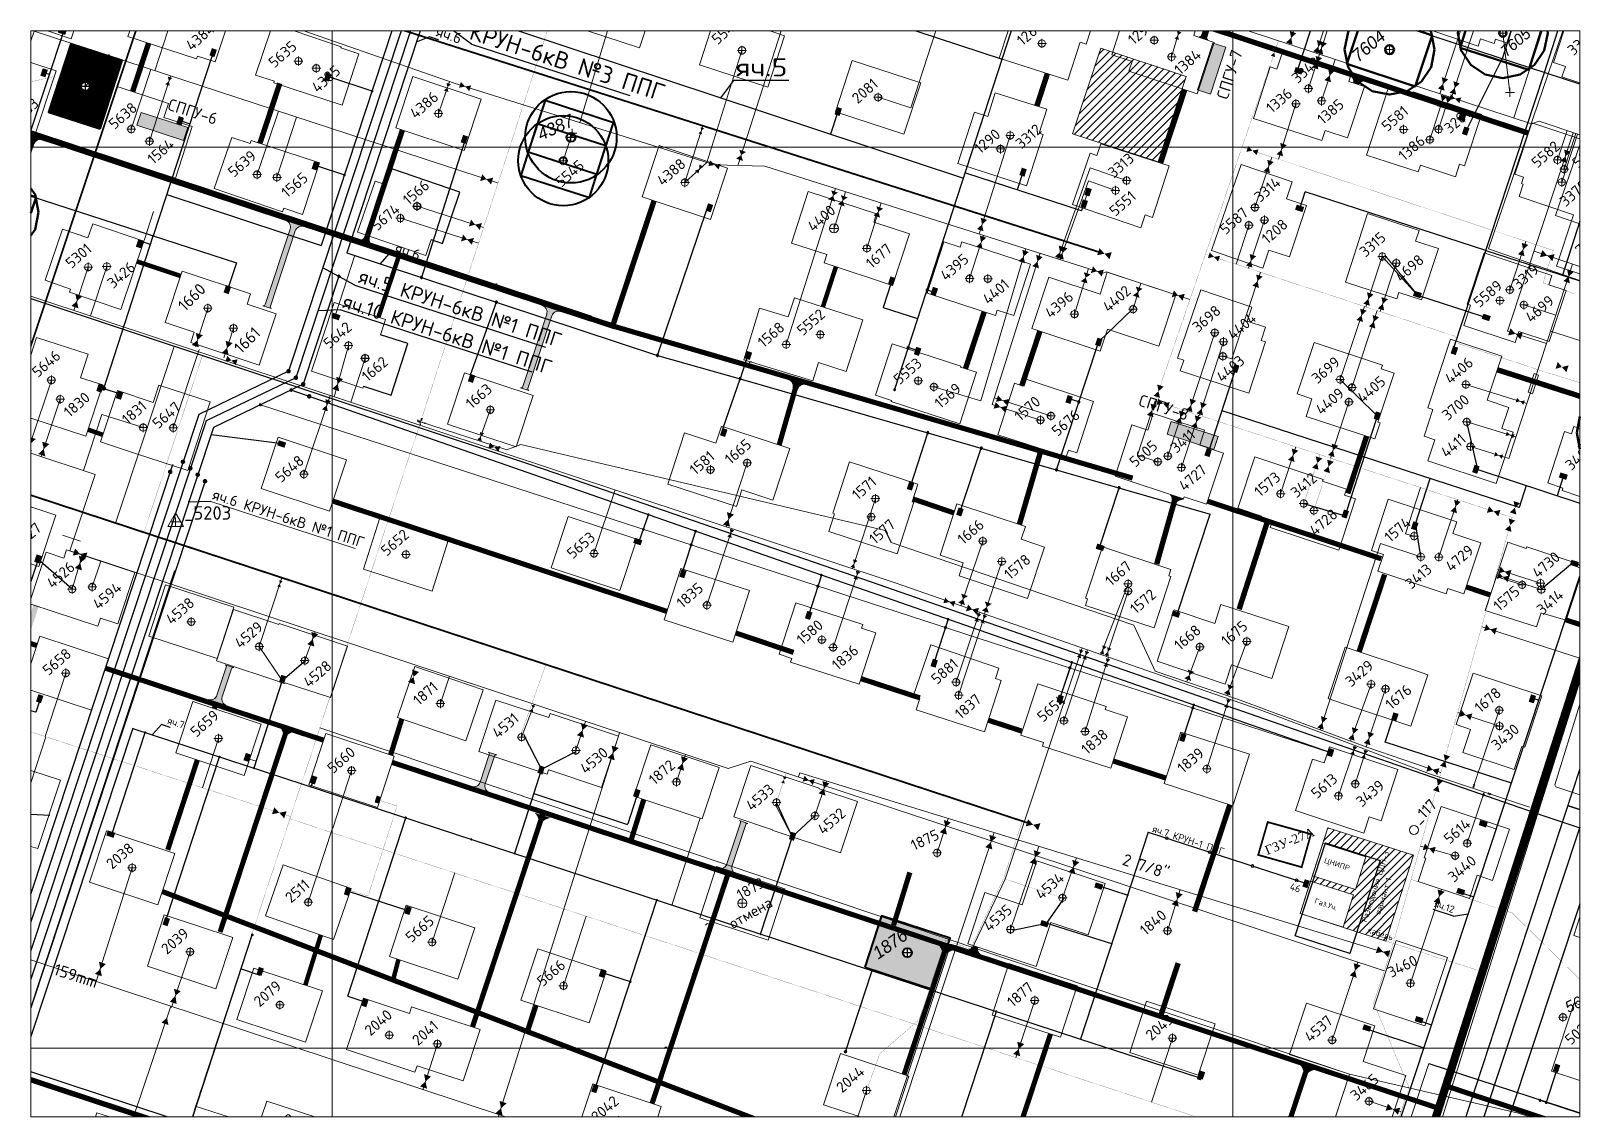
# Paper-space layout 'Layout1' of a CAD drawing. Header units: millimetres. Extents: x 0.1 to 16.2, y 0 to 11.3.
# The model-space entities are those that its viewports show. They can reach past a viewport. Long polylines and large blocks are cut down to what shows.
import ezdxf
from ezdxf.enums import TextEntityAlignment as Align

# ---------------------------------------------------------------- set-up
doc = ezdxf.new("R2010")
doc.units = ezdxf.units.MM
doc.header["$LTSCALE"] = 2
doc.header["$MEASUREMENT"] = 0
doc.header["$PDMODE"] = 2
doc.header["$PDSIZE"] = 5
for name, pattern in [('1', [0]), ('92051501$0$DASHED', [0.75, 0.5, -0.25]), ('ACAD_ISO02W100', [15, 12, -3]), ('DASHED', [0.75, 0.5, -0.25]), ('Podzemka', [5, 2, -1, 2]), ('Punctir', [0.32, 0.16, -0.16])]:
    doc.linetypes.add(name, pattern=pattern)
for name, color, linetype in [('160 скважин на 2012 год', 7, 'Continuous'), ('164 скв. на 2011 год (измененные)', 121, 'Continuous'), ('2003-2004 Supplemental wells', 7, 'Continuous'), ('COMPOUND', 3, 'Continuous'), ('CONTROL', 7, 'Continuous'), ('Existing roads', 41, 'Continuous'), ('FIBERGLASS', 212, 'Continuous'), ('Future Roads', 44, 'Continuous'), ('GRID_PULKOVO', 7, 'Continuous'), ('Injection lines', 164, 'Continuous'), ('OilColl&Flowlines', 3, 'Continuous'), ('OLD WELLS(dr.bfr2000)', 24, 'Continuous'), ('POINT', 7, 'Continuous'), ('PT_ID', 7, 'Continuous'), ('ROAD_GROUND', 9, 'Continuous'), ('Stage 10 wells', 7, 'Continuous'), ('Stage 11.Object 3.Color', 172, 'Continuous'), ('Stage 12 wells.Text&Frame', 52, 'Continuous'), ('stage 7.frame', 7, 'Continuous'), ('Stage VII wells', 9, 'Continuous'), ('Stage8 wlls text', 7, 'Continuous'), ('Stage9.Color', 71, 'Continuous'), ('STATION', 7, 'Continuous'), ('STATION_ELEV', 7, 'Continuous'), ('STATION_ID', 7, 'Continuous'), ('vodovod', 5, 'Continuous'), ('Оборудование', 250, 'Continuous'), ('ситуация', 7, 'Continuous'), ('Скважины  2018 года', 7, 'Continuous'), ('Скважины - Конфликты наземки', 92, 'Continuous'), ('Скважины 2017г', 221, 'Continuous'), ('Скважины 2019г.', 241, 'Continuous'), ('Скважины на 2013 год.', 21, '1'), ('Скважины на 2014 год', 70, 'Continuous'), ('Скважины на 2020 год', 140, 'Continuous'), ('Скважины на 2021 год', 7, 'Continuous'), ('Скважины на 2021 год(доп.)', 7, 'Continuous'), ('Скважины на 2025 год _ОСМОТР', 5, 'Continuous'), ('Сущ. Нефтепровод', 3, 'НЕФТЬ'), ('ТХ_выкидные линии 2020', 244, 'Continuous')]:
    doc.layers.add(name, color=color, linetype=linetype)
for name, color, linetype, lineweight in [('160 скважин на 2012 год - Электрика', 192, 'Continuous', 30), ('160 скважин на2012 год.Выкидные линии', 5, 'Continuous', 30), ('200 скв. на 2010 год', 61, 'Continuous', 0), ('PPLINE_GAS', 4, 'GAS_LINE', 30), ('Stage 11.Object 2.Frame&Text', 26, 'Continuous', 53), ('WELLS(drilled after 2000y)', 6, 'Continuous', 40), ('Оптиковолоконный кабель', 220, 'CAB6', 20), ('Скв на 2025 допы от ХеКай', 204, 'Continuous', 0), ('Скважины на 2022 год', 60, 'Continuous', 13), ('Скважины на 2023 год', 201, 'Continuous', 20), ('Скважины на 2024 год- Резерв', 202, 'Continuous', 25), ('Скважины на 2024 год-125', 10, 'Continuous', 40), ('Скважины на 2026', 222, 'Continuous', 50), ('Скважины на 2026 доп.', 222, 'Continuous', 50), ('ТХ_Сущ. НГ', 244, 'g_122_n', 5), ('Электро', 1, 'Continuous', 30), ('Электроснаб', 1, 'Continuous', 18), ('Электроснабжене', 1, 'Continuous', 18)]:
    doc.layers.add(name, color=color, linetype=linetype, lineweight=lineweight)
doc.styles.add('92051501$0$STANDARD', font='simplex.shx')
doc.styles.add('Elect', font='isocpeur.ttf')
doc.styles.add('GeoApp', font='', dxfattribs={"height": 1})
doc.styles.add('Line_GUGK', font='')
doc.styles.get("Standard").update_dxf_attribs({"font": 'isocpeur.ttf', "width": 0.5})
doc.styles.add('STD', font='txt')
doc.styles.get('GeoApp').set_extended_font_data('D431', italic=True)
doc.styles.get('Line_GUGK').set_extended_font_data('Bm431', italic=True)
doc.linetypes.add('CAB', pattern='A,0.7,-0.43403,["K",Standard,S=0.9,R=0,X=-0.4,Y=-0.3],-0.8', length=1.93403)
doc.linetypes.add('CAB-0.4kv', pattern='A,20,-1.2,["W1",Standard,S=2.5,R=0,X=0,Y=-1.25],-5.2', length=26.4)
doc.linetypes.add('CAB6', pattern='A,0.9,-0.9,["6",Standard,S=0.9,R=0,X=-0.8,Y=-0.4],11', length=12.8)
doc.linetypes.add('g5_121_g', pattern='A,4,-0.4,["Г",GeoApp,S=1,R=0,X=0,Y=-0.5],-1.2,12', length=17.6)
doc.linetypes.add('g_122_n', pattern='A,2,-2,3,-0.6,["Н",Line_GUGK,S=2,R=0,X=0,Y=-1],-3,3,-2,8,-2,8,-2,6', length=41.6)
doc.linetypes.add('GAS_LINE', pattern='A,0.5,-0.2,["G",92051501$0$STANDARD,S=0.1,R=0,X=-0.1,Y=-0.05],-0.05', length=0.75)
doc.linetypes.add('WTR_LINE', pattern='A,0.5,-0.2,["W",92051501$0$STANDARD,S=0.1,R=0,X=-0.1,Y=-0.05],-0.05', length=0.75)
doc.linetypes.add('НЕФТЬ', pattern='A,20,-1.5,[1,MG,S=1,R=0,X=0,Y=-1.3],-3.5', length=25)

psp = doc.layouts.get("Layout1")

msp = doc.modelspace()

# ---------------------------------------------------------------- texts
at = {"layer": '160 скважин на 2012 год', "color": 0, "linetype": 'ByBlock', "lineweight": 0, "style": 'Elect'}
for s, p in [('1563', (9537651.36063, 4998025.6269)), ('1564', (9537801.36029, 4997980.1819)), ('3426', (9537756.77637, 4997842.33626)), ('1830', (9537708.44129, 4997699.38236))]:
    msp.add_text(s, height=12, rotation=41, dxfattribs=at).set_placement(p)
at = {"layer": '164 скв. на 2011 год (измененные)', "color": 0, "linetype": 'ByBlock', "lineweight": 0, "style": 'Elect'}
for s, p in [('3315', (9539147.20201, 4997877.12951)), ('3699', (9539093.94936, 4997736.66778)), ('3412', (9539070.78433, 4997610.03801)), ('3413', (9539198.20418, 4997508.7246)), ('3429', (9539131.34727, 4997400.12215))]:
    msp.add_text(s, height=12, rotation=41, dxfattribs=at).set_placement(p)
at = {"layer": '164 скв. на 2011 год (измененные)', "color": 0, "lineweight": 0, "style": 'Elect'}
msp.add_text('2079', height=12, rotation=41, dxfattribs=at).set_placement((9537919.4614, 4997045.03621))
at = {"layer": '200 скв. на 2010 год', "color": 0, "linetype": 'ByBlock', "lineweight": 0, "style": 'Elect'}
for s, rotation, p in [('1207', 41, (9539280.15373, 4998128.96358)), ('3340', 41, (9539378.10989, 4998100.86379)), ('3342', 41, (9539071.96567, 4998069.91143)), ('3281', 41, (9539241.06487, 4998014.28744)), ('3370', 41, (9539369.51371, 4997933.13612)), ('1208', 41, (9539038.54673, 4997891.74064)), ('4698', 41, (9539186.63284, 4997849.59647)), ('3319', 41, (9539317.1993, 4997841.37969, 0)), ('4699', 41, (9539331.25987, 4997804.37631, 0)), ('4404', 41, (9539000.6348, 4997785.1966)), ('4405', 41, (9539144.47141, 4997715.15712)), ('3700', 41, (9539238.80458, 4997695.88056)), ('3400', 41, (9539375.69439, 4997640.31947)), ('4727', 41, (9538946.43849, 4997617.51303)), ('4728', 41, (9539091.40023, 4997567.94249)), ('4729', 41, (9539242.61347, 4997528.07484)), ('4730', 41, (9539338.8138, 4997520.79957)), ('3414', 41, (9539343.92875, 4997479.99055)), ('3430', 41, (9539293.52508, 4997329.70532)), ('3440', 41, (9539245.45276, 4997183.351)), ('3460', 27, (9539175.84031, 4997077.7865)), ('5021', 41, (9539375.25615, 4997002.76782)), ('3465', 41, (9539137.05807, 4996940.84288))]:
    msp.add_text(s, height=12, rotation=rotation, dxfattribs=at).set_placement(p)
at = {"layer": '200 скв. на 2010 год', "color": 6, "lineweight": 0, "style": 'Elect'}
msp.add_text('кабель', height=7, rotation=342.47203717, dxfattribs=at).set_placement((9539149.01747, 4997128.30117))
at = {"layer": '2003-2004 Supplemental wells', "color": 0, "linetype": 'ByBlock', "lineweight": 0, "style": 'Elect'}
for s, p in [('1665', (9538442.38457, 4997647.14318)), ('4527', (9537652.42769, 4997552.71403)), ('4535', (9538729.77245, 4997128.60925)), ('2041', (9538095.35654, 4997002.1251))]:
    msp.add_text(s, height=12, rotation=41, dxfattribs=at).set_placement(p)
at = {"layer": 'COMPOUND', "color": 0, "lineweight": 0, "insert": (9539034.35869, 4997223.66604, -1.71786), "char_height": 10, "attachment_point": 1, "rotation": 21.99988935, "style": 'Elect'}
msp.add_mtext('{\\fTimes New Roman|b0|i0|c204|p18;ГЗУ-\\fTimes New Roman|b0|i0|c0|p18;27\\fTimes New Roman|b0|i0|c204|p18;А}', dxfattribs=at)
at = {"layer": 'CONTROL', "lineweight": 0, "style": 'Elect'}
msp.add_text(' _5203', height=15.005963, rotation=0.00000003, dxfattribs=at).set_placement((9537826.13731, 4997586.55531))
at = {"layer": 'OilColl&Flowlines', "color": 7, "lineweight": 0, "style": 'Elect'}
for s, height, rotation, p in [('2 7/8"', 13.005167, 341.83944158, (9538876.35026, 4997203.86287, -0.00001)), ('159mm', 13.005168, 341.95679073, (9537689.73878, 4997081.92234))]:
    msp.add_text(s, height=height, rotation=rotation, dxfattribs=at).set_placement(p)
at = {"layer": 'OLD WELLS(dr.bfr2000)', "lineweight": 0, "style": 'Elect'}
msp.add_text(' _117', height=12.5, rotation=44.99999992, dxfattribs=at).set_placement((9539201, 4997242.2))
msp.add_text(' _117', height=12.5, rotation=44.99999992, dxfattribs=at).set_placement((9539201, 4997242.2))
at = {"layer": 'PT_ID', "lineweight": 0, "style": 'STD'}
msp.add_text(' 51', height=0.25, dxfattribs=at).set_placement((9539342.2, 4997272.1911, -23.7487))
at = {"layer": 'Stage 10 wells', "color": 0, "linetype": 'ByBlock', "lineweight": 0, "style": 'Elect'}
msp.add_text('1677', height=12, rotation=41, dxfattribs=at).set_placement((9538599.0917, 4997864.39427))
at = {"layer": 'Stage 10 wells', "color": 19, "lineweight": 0, "style": 'Elect'}
for s, rotation, p in [('ЦНИПР', 341.66059725, (9539100.78347, 4997206.01045)), ('Размещение ЦДН-3', 72.2045645, (9539148.51587, 4997139.24009)), ('вариант 1', 72.2045645, (9539163.35896, 4997147.91729)), ('Газ.Уч.', 341.66059725, (9539090.03848, 4997160.97967))]:
    msp.add_text(s, height=6, rotation=rotation, dxfattribs=at).set_placement(p)
at = {"layer": 'Stage 11.Object 2.Frame&Text', "color": 5, "lineweight": 0, "style": 'Elect'}
for s, rotation, p in [('CПГУ-7', 72.36259883, (9538993.98505, 4998051.63156)), ('CПГУ-6', 342.36259877, (9537816.03214, 4998041.85243, 0)), ('CПГУ-8', 342.36259877, (9538893.98214, 4997713.54128))]:
    msp.add_text(s, height=13.005167, rotation=rotation, dxfattribs=at).set_placement(p)
at = {"layer": 'Stage 12 wells.Text&Frame', "color": 0, "linetype": 'ByBlock', "lineweight": 0, "style": 'Elect'}
msp.add_text('5086', height=12, rotation=41, dxfattribs=at).set_placement((9539383.3017, 4997976.08247))
at = {"layer": 'stage 7.frame', "color": 0, "linetype": 'ByBlock', "lineweight": 0, "style": 'Elect'}
msp.add_text('2039', height=12, rotation=41, dxfattribs=at).set_placement((9537816.63595, 4997103.45001))
at = {"layer": 'Stage VII wells', "color": 0, "linetype": 'ByBlock', "lineweight": 0, "style": 'Elect'}
for s, p in [('4396', (9538797.78677, 4997809.22931)), ('1666', (9538700.80751, 4997558.12146))]:
    msp.add_text(s, height=12, rotation=41, dxfattribs=at).set_placement(p)
at = {"layer": 'Stage8 wlls text', "color": 0, "linetype": 'ByBlock', "lineweight": 0, "style": 'Elect'}
for s, height, rotation, p in [('1385', 12, 41, (9539100.24137, 4998024.37478)), ('1660', 13.005168, 45.00000005, (9537836.65426, 4997816.80854)), ('4402', 12, 41, (9538862.01136, 4997815.93541)), ('4411', 12, 41, (9539237.37283, 4997654.48199)), ('4526', 12, 41, (9537689.43073, 4997509.44122)), ('1667', 12, 41, (9538864.90202, 4997511.99722)), ('1668', 12, 41, (9538941.37844, 4997440.65691)), ('4528', 12, 41, (9537974.2856, 4997399.49063)), ('4530', 12, 41, (9538281.61429, 4997303.52984)), ('4532', 12, 41, (9538545.33645, 4997236.19619)), ('2038', 12, 41, (9537755.69696, 4997197.84118)), ('4534', 12, 41, (9538787.38775, 4997164.09286)), ('2040', 12, 41, (9538042.51278, 4997012.913)), ('4537', 12, 41, (9539086.07103, 4997005.82696)), ('2044', 12, 41, (9538566.21283, 4996949.65621)), ('2042', 12, 41, (9538294.10248, 4996917.18726))]:
    msp.add_text(s, height=height, rotation=rotation, dxfattribs=at).set_placement(p)
at = {"layer": 'Stage9.Color', "color": 0, "linetype": 'ByBlock', "lineweight": 0, "style": 'Elect'}
for s, p in [('4529', (9537898.08861, 4997442.82011)), ('4531', (9538184.16381, 4997343.06528)), ('4533', (9538465.86183, 4997262.66293))]:
    msp.add_text(s, height=12, rotation=41, dxfattribs=at).set_placement(p)
at = {"layer": 'STATION_ELEV', "lineweight": 0}
msp.add_text('  -21.770', height=0.5, rotation=45, dxfattribs=at).set_placement((9537826.13731, 4997584.09956))
at = {"layer": 'STATION_ID', "lineweight": 0}
msp.add_text('  5203A', height=0.5, dxfattribs=at).set_placement((9537826.13731, 4997584.09956))
at = {"layer": 'WELLS(drilled after 2000y)', "color": 0, "linetype": 'ByBlock', "lineweight": 0, "style": 'Elect'}
for s, height, rotation, p in [('4384', 12, 41, (9537843.97909, 4998106.13994)), ('1384', 12, 41, (9538941.53347, 4998079.35487)), ('1386', 12, 41, (9539190.36537, 4997984.01746)), ('1661', 13.005168, 45.00000005, (9537898.90352, 4997769.84498)), ('4406', 12, 41, (9539241.78156, 4997736.19347)), (' 1663', 12, 41, (9538149.05953, 4997703.72266))]:
    msp.add_text(s, height=height, rotation=rotation, dxfattribs=at).set_placement(p)
at = {"layer": 'WELLS(drilled after 2000y)', "color": 0, "lineweight": 0, "style": 'Elect'}
for s, p in [('4386', (9538092.66492, 4998030.72203)), ('4388', (9538366.96983, 4997956.19734))]:
    msp.add_text(s, height=12, rotation=41, dxfattribs=at).set_placement(p)
at = {"layer": 'Скважины  2018 года', "color": 0, "linetype": 'ByBlock', "lineweight": 0, "style": 'Elect'}
for s, p in [('5587', (9538991.98759, 4997902.15425)), ('5646', (9537673.23045, 4997743.64239)), ('4403', (9538988.18535, 4997738.26324)), ('4409', (9539098.36115, 4997701.92749)), ('5605', (9538891.72211, 4997643.94613)), ('5648', (9537943.20189, 4997626.84478)), ('1573', (9539030.31316, 4997611.01328)), ('1574', (9539174.79037, 4997560.62313)), ('1575', (9539295.81287, 4997484.21958)), ('1872', (9538357.99893, 4997291.35355)), ('5665', (9538088.01741, 4997116.48491)), ('5679', (9537934.1218, 4996897.03482))]:
    msp.add_text(s, height=12, rotation=41, dxfattribs=at).set_placement(p)
at = {"layer": 'Скважины - Конфликты наземки', "lineweight": 35, "style": 'GeoApp'}
msp.add_text('5620', height=12.5, rotation=26.03183712, dxfattribs=at).set_placement((9539372.59205, 4997038.87466))
at = {"layer": 'Скважины 2017г', "color": 0, "linetype": 'ByBlock', "lineweight": 0, "style": 'Elect'}
for s, p in [('5582', (9539338.1142, 4997976.15805)), ('1565', (9537950.08723, 4997942.95096)), ('5589', (9539273.80352, 4997821.2374)), ('1831', (9537772.99369, 4997691.29155)), ('5653', (9538267.15067, 4997542.41537)), ('5660', (9538001.0974, 4997304.04495)), ('5664', (9537636.94842, 4997266.82802)), ('2511', (9537954.33505, 4997160.46488)), ('2043', (9538909.67136, 4997007.70893))]:
    msp.add_text(s, height=12, rotation=41, dxfattribs=at).set_placement(p)
at = {"layer": 'Скважины 2017г', "color": 0, "linetype": 'ByBlock', "lineweight": 0, "ltscale": 5, "style": 'Elect'}
for s, p in [('5658', (9537684.97047, 4997412.76069)), ('5666', (9538233.93633, 4997067.64496))]:
    msp.add_text(s, height=12, rotation=41, dxfattribs=at).set_placement(p)
at = {"layer": 'Скважины 2019г.', "color": 0, "linetype": 'ByBlock', "lineweight": 0, "style": 'Elect'}
for s, p in [('5635', (9537935.85803, 4998087.27865)), ('2081', (9538583.51006, 4998047.50821)), ('5638', (9537758.33694, 4998018.93019)), ('5639', (9537890.82518, 4997965.66527)), ('5551', (9538869.43111, 4997922.39496)), ('5674', (9538050.09796, 4997906.46613)), ('5301', (9537710.49085, 4997864.57104)), ('5647', (9537806.8419, 4997686.59534)), ('5676', (9538805.3843, 4997678.20769)), ('4594', (9537740.62718, 4997485.98607))]:
    msp.add_text(s, height=12, rotation=41, dxfattribs=at).set_placement(p)
at = {"layer": 'Скважины на 2013 год.', "color": 0, "linetype": 'ByBlock', "lineweight": 0, "style": 'Elect'}
for s, p in [('1336', (9539043.46047, 4998036.88408)), ('3312', (9538765.34534, 4997997.2679)), ('3313', (9538867.91212, 4997965.04352)), ('3314', (9539030.30056, 4997938.05219)), ('4395', (9538681.58484, 4997850.8414)), ('3698', (9538961.49669, 4997793.59759)), ('1568', (9538478.9922, 4997776.77435)), ('1569', (9538675.32188, 4997709.12496)), ('1570', (9538763.99741, 4997695.11201)), ('3411', (9538937.29951, 4997659.56915)), ('1571', (9538583.62842, 4997607.52394)), ('1835', (9538388.90686, 4997487.59189)), ('1572', (9538892.36979, 4997481.01917)), ('1836', (9538561.32048, 4997418.59404)), ('1837', (9538697.84168, 4997364.26402)), ('1838', (9538838.24368, 4997324.98213)), ('1839', (9538944.88551, 4997304.3641)), ('3439', (9539143.32324, 4997266.95354))]:
    msp.add_text(s, height=12, rotation=41, dxfattribs=at).set_placement(p)
at = {"layer": 'Скважины на 2020 год', "color": 0, "linetype": 'ByBlock', "lineweight": 0, "style": 'Elect'}
for s, p in [('7706', (9539386.53883, 4997878.91442)), ('5642', (9537996.82081, 4997775.44112)), ('1578', (9538752.57606, 4997519.18742)), ('1675', (9538993.63251, 4997445.61499)), ('5881', (9538671.54937, 4997403.0265)), ('1871', (9538096.38609, 4997379.54864)), ('5654', (9538789.24083, 4997361.18325)), ('1676', (9539175.92072, 4997374.85621)), ('1678', (9539274.9016, 4997371.34876)), ('5659', (9537849.08561, 4997344.39176)), ('5613', (9539093.37359, 4997276.08366)), ('5614', (9539240.70319, 4997225.75689))]:
    msp.add_text(s, height=12, rotation=41, dxfattribs=at).set_placement(p)
at = {"layer": 'Скважины на 2021 год', "lineweight": 0}
for s, p in [('5543', (9538430.22796, 4998110.25823)), ('1877', (9538758.18433, 4997041.99525))]:
    msp.add_text(s, height=12, rotation=41, dxfattribs=at).set_placement(p, align=Align.BOTTOM_LEFT)
at = {"layer": 'Скважины на 2021 год', "color": 0, "linetype": 'ByBlock', "lineweight": 0}
for s, rotation, p in [('1875', 25.27685512, (9538647.67358, 4997215.66098)), ('1840', 41, (9538905.63059, 4997121.67967))]:
    msp.add_text(s, height=12, rotation=rotation, dxfattribs=at).set_placement(p, align=Align.BOTTOM_LEFT)
at = {"layer": 'Скважины на 2021 год'}
for s, p in [('1873', (9538455.4, 4997160.8)), ('отмена', (9538446.80231, 4997128.80192))]:
    msp.add_text(s, height=12, rotation=30, dxfattribs=at).set_placement(p, align=Align.BOTTOM_LEFT)
at = {"layer": 'Скважины на 2022 год', "color": 0, "linetype": 'ByBlock', "lineweight": 0, "style": 'Elect'}
for s, p in [('1290', (9538719.63566, 4997991.85072)), ('4401', (9538728.66535, 4997824.54681)), ('5553', (9538629.85616, 4997735.57793)), ('1577', (9538602.69107, 4997558.46707))]:
    msp.add_text(s, height=12, rotation=41, dxfattribs=at).set_placement(p)
at = {"layer": 'Скважины на 2022 год', "color": 0, "style": 'Elect'}
msp.add_text('4400', height=12, rotation=41, dxfattribs=at).set_placement((9538536.50863, 4997902.55595), align=Align.BOTTOM_LEFT)
at = {"layer": 'Скважины на 2022 год', "color": 0, "linetype": 'ByBlock', "lineweight": 0}
msp.add_text('1580', height=12, rotation=41, dxfattribs=at).set_placement((9538524.5464, 4997443.89752), align=Align.BOTTOM_LEFT)
at = {"layer": 'Скважины на 2023 год', "color": 0, "linetype": 'ByBlock', "lineweight": 0, "style": 'Elect'}
for s, p in [('1291', (9538890.01256, 4998112.62616)), ('5581', (9539171.70418, 4998016.54662)), ('5552', (9538522.53562, 4997789.95442)), ('1581', (9538403.34527, 4997635.25512))]:
    msp.add_text(s, height=12, rotation=41, dxfattribs=at).set_placement(p)
at = {"layer": 'Скважины на 2024 год- Резерв', "color": 0, "lineweight": -2, "style": 'Elect'}
msp.add_text('1566', height=12, rotation=41, dxfattribs=at).set_placement((9538084.93835, 4997934.7248))
at = {"layer": 'Скважины на 2024 год-125', "color": 0, "linetype": 'ByBlock', "lineweight": 0, "style": 'Elect'}
for s, p in [('1289', (9538766.59595, 4998111.8056)), ('4385', (9537983.77196, 4998059.59733)), ('4538', (9537821.72233, 4997469.194))]:
    msp.add_text(s, height=12, rotation=41, dxfattribs=at).set_placement(p)
at = {"layer": 'Скважины на 2024 год-125', "lineweight": 0, "style": 'Line_GUGK'}
for s, p in [('4384G', (9537701.95278, 4998057.52302)), ('4387', (9538233.64708, 4998003.2854))]:
    msp.add_text(s, height=14, rotation=24.53604757, dxfattribs=at).set_placement(p, align=Align.BOTTOM_LEFT)
at = {"layer": 'Скважины на 2024 год-125', "color": 1, "lineweight": 0, "style": 'Line_GUGK'}
msp.add_text('1876', height=14, rotation=35, dxfattribs=at).set_placement((9538606.35104, 4997098.13513))
at = {"layer": 'Скважины на 2025 год _ОСМОТР', "color": 9, "linetype": 'ByBlock', "lineweight": 40, "true_color": 0xc7c8ca, "style": 'Elect'}
msp.add_text('5545', height=12, rotation=41, dxfattribs=at).set_placement((9538254.45863, 4997954.7553))
at = {"layer": 'Скважины на 2025 год _ОСМОТР', "color": 0, "linetype": 'ByBlock', "lineweight": -2, "style": 'Elect'}
msp.add_text('1662', height=12, rotation=41, dxfattribs=at).set_placement((9538039.35582, 4997738.96881))
at = {"layer": 'Скважины на 2025 год _ОСМОТР', "color": 0, "linetype": 'ByBlock', "lineweight": 0, "style": 'Elect'}
msp.add_text('5652', height=12, rotation=41, dxfattribs=at).set_placement((9538060.57987, 4997545.4058))
at = {"layer": 'Скважины на 2026', "linetype": 'ByBlock', "style": 'Line_GUGK'}
msp.add_text('7605', height=12.5, rotation=41, dxfattribs=at).set_placement((9539303.90466, 4998099.63423))
at = {"layer": 'Скважины на 2026 доп.', "lineweight": 50, "insert": (9539130.35848, 4998104.20687), "char_height": 14, "attachment_point": 1, "rotation": 41, "style": 'Line_GUGK'}
msp.add_mtext_dynamic_manual_height_columns('7604', width=14, gutter_width=5, heights=[0], dxfattribs=at)
at = {"layer": 'Электро'}
for s, height, rotation, p in [('яч.6', 12, 341.691556, (9538114.44787, 4998123.34212)), ('КРУН-6кВ №3 ППГ', 19, 342.00000001, (9538150.95978, 4998120.30611)), ('яч.6', 12, 341.691556, (9538068.70832, 4997882.8672, 0)), ('яч.5 КРУН-6кВ №1 ППГ', 16, 342.00000001, (9538028.21823, 4997849.94092)), ('яч.10 КРУН-6кВ №1 ППГ', 16, 342.00000001, (9538010.55804, 4997822.09109, 47.36082))]:
    msp.add_text(s, height=height, rotation=rotation, dxfattribs=at).set_placement(p)
at = {"layer": 'Электро', "style": 'Elect', "width": 1.2}
msp.add_text('яч.5', height=20, dxfattribs=at).set_placement((9538448.639, 4998078.56941, 47.36082))
at = {"layer": 'Электро', "ltscale": 25}
for s, p in [('яч.7', (9537816.54193, 4997360.31673)), ('яч.7 КРУН-1 ППГ', (9538909.96162, 4997240.16904, -0.00003)), ('46', (9539062.53656, 4997176.07967, -0.00003)), ('яч.12', (9539223.01079, 4997156.80935, -0.00003))]:
    msp.add_text(s, height=8, rotation=341.69155606, dxfattribs=at).set_placement(p)
at = {"layer": 'Электроснаб', "color": 1, "lineweight": 0}
for s, height, rotation, p in [('яч.6', 12, 341.691556, (9538114.44787, 4998123.34212)), ('КРУН-6кВ №3 ППГ', 19, 342.00000001, (9538150.95978, 4998120.30611)), ('яч.6', 12, 341.691556, (9538068.70832, 4997882.8672, 0)), ('яч.5 КРУН-6кВ №1 ППГ', 16, 342.00000001, (9538028.21823, 4997849.94092)), ('яч.10 КРУН-6кВ №1 ППГ', 16, 342.00000001, (9538010.55804, 4997822.09109, 47.36082))]:
    msp.add_text(s, height=height, rotation=rotation, dxfattribs=at).set_placement(p)
at = {"layer": 'Электроснаб', "color": 1, "lineweight": 0, "style": 'Elect', "width": 1.2}
msp.add_text('яч.5', height=20, dxfattribs=at).set_placement((9538448.639, 4998078.56941, 47.36082))
at = {"layer": 'Электроснаб', "color": 1, "lineweight": 0, "ltscale": 25}
for s, p in [('яч.7', (9537816.54193, 4997360.31673)), ('яч.7 КРУН-1 ППГ', (9538909.96162, 4997240.16904, -0.00003)), ('46', (9539062.53656, 4997176.07967, -0.00003)), ('яч.12', (9539223.01079, 4997156.80935, -0.00003))]:
    msp.add_text(s, height=8, rotation=341.69155606, dxfattribs=at).set_placement(p)
at = {"layer": 'Электроснабжене', "color": 1, "lineweight": 0}
for s, height, rotation, p in [('яч.6', 12, 341.691556, (9538114.44787, 4998123.34212)), ('КРУН-6кВ №3 ППГ', 19, 342.00000001, (9538150.95978, 4998120.30611)), ('яч.6', 12, 341.691556, (9538068.70832, 4997882.8672, 0)), ('яч.5 КРУН-6кВ №1 ППГ', 16, 342.00000001, (9538028.21823, 4997849.94092)), ('яч.10 КРУН-6кВ №1 ППГ', 16, 342.00000001, (9538010.55804, 4997822.09109, 47.36082)), ('яч.6 КРУН-6кВ №1 ППГ', 12, 342.00000001, (9537866.16203, 4997609.40762, 47.36082))]:
    msp.add_text(s, height=height, rotation=rotation, dxfattribs=at).set_placement(p)
at = {"layer": 'Электроснабжене', "color": 1, "lineweight": 0, "style": 'Elect', "width": 1.2}
msp.add_text('яч.5', height=20, dxfattribs=at).set_placement((9538448.639, 4998078.56941, 47.36082))
at = {"layer": 'Электроснабжене', "color": 1, "lineweight": 0, "ltscale": 25}
for s, p in [('яч.7', (9537816.54193, 4997360.31673)), ('яч.7 КРУН-1 ППГ', (9538909.96162, 4997240.16904, -0.00003)), ('46', (9539062.53656, 4997176.07967, -0.00003)), ('яч.12', (9539223.01079, 4997156.80935, -0.00003))]:
    msp.add_text(s, height=8, rotation=341.69155606, dxfattribs=at).set_placement(p)

# ---------------------------------------------------------------- blocks, each defined once
blk = doc.blocks.new('92051501$0$VALVE')
at = {"layer": 'OilColl&Flowlines'}
for points in [[(-6, -3.4), (-6, 3.4), (0, 0)], [(6, -3.4), (0, 0), (6, 3.4)]]:
    blk.add_solid(points, dxfattribs=at)
blk = doc.blocks.new('CROSS')
at = {"color": 0}
for p, q in [((-50, 0), (50, 0)), ((0, -50), (0, 50))]:
    blk.add_line(p, q, dxfattribs=at)

# ---------------------------------------------------------------- hatches: boundary and pattern name
at = {"linetype": 'ByBlock', "lineweight": 0, "ltscale": 80}
for points in [[(9538960.87934, 4998063.56718), (9538975.23546, 4998058.90259), (9538992.12348, 4998110.87857), (9538977.76736, 4998115.54316)], [(9537835.11444, 4998007.39258), (9537839.77903, 4998021.7487), (9537787.80305, 4998038.63672), (9537783.13846, 4998024.2806)], [(9538931.6845, 4997695.65896), (9538927.01992, 4997681.30284), (9538978.9959, 4997664.41482), (9538983.66048, 4997678.77094)]]:
    msp.add_hatch(color=1, dxfattribs=at).paths.add_polyline_path(points)
at = {"layer": '160 скважин на 2012 год - Электрика', "lineweight": 0, "ltscale": 7.5}
for points in [[(9537835.26887, 4998032.66287), (9537829.63675, 4998034.45864), (9537827.01878, 4998026.24778), (9537832.6509, 4998024.45202)], [(9537790.43197, 4997895.91115), (9537784.79985, 4997897.70692), (9537782.18188, 4997889.49606), (9537787.814, 4997887.7003)]]:
    msp.add_hatch(color=1, dxfattribs=at).paths.add_polyline_path(points)
at = {"layer": 'COMPOUND', "linetype": 'ByBlock', "lineweight": 0, "ltscale": 50}
h = msp.add_hatch(dxfattribs=at)
h.set_pattern_fill('ANSI31', color=5, scale=50)
h.paths.add_polyline_path([(9538821.98975, 4998014.95626), (9538916.92767, 4997983.54303), (9538948.34091, 4998078.48094), (9538853.40299, 4998109.89418)])
at = {"layer": 'Existing roads', "lineweight": 0}
h = msp.add_hatch(color=256, dxfattribs=at)
h.paths.add_polyline_path([(9538962.5428, 4998139.36884, -0.4142135624), (9538967.30715, 4998129.8925), (9538966.34943, 4998126.99806), (9538972.04797, 4998125.11252), (9538973.00569, 4998128.00696, -0.4142135623), (9538982.48203, 4998132.77131)])
h.paths.add_polyline_path([(9538966.34943, 4998126.99806), (9538965.29391, 4998123.80804, -0.4142135624), (9538962.76689, 4998122.53754), (9538972.26291, 4998119.39548, -0.4142135623), (9538970.99244, 4998121.92245), (9538972.04797, 4998125.11252)])
at = {"layer": 'Existing roads', "linetype": 'ByBlock', "lineweight": 0}
h = msp.add_hatch(color=256, dxfattribs=at)
edge = h.paths.add_edge_path()
edge.add_arc((9539126.20051, 4998072.03795), 7.82859, -5.40291399, 70.71645724, ccw=False)
edge.add_line((9539133.99433, 4998071.30082), (9539139.69513, 4998069.41453))
edge.add_arc((9539146.39044, 4998065.35747), 7.82859, 72.66665478, 148.78602613, ccw=False)
edge.add_line((9539148.72282, 4998072.83055), (9539128.78585, 4998079.42733))
at = {"layer": 'Existing roads', "lineweight": 0}
h = msp.add_hatch(color=256, dxfattribs=at)
h.paths.add_polyline_path([(9539267.26651, 4998038.54129), (9539247.32728, 4998045.13882, -0.4142135622), (9539252.09163, 4998035.66248), (9539251.13391, 4998032.76804), (9539256.83245, 4998030.88249), (9539257.79017, 4998033.77694, -0.4142135622)])
h.paths.add_polyline_path([(9539251.13391, 4998032.76804, -0.4142135624), (9539248.60689, 4998031.49754), (9539258.10291, 4998028.35548, -0.4070630618), (9539256.81763, 4998030.8358), (9539256.82139, 4998030.88615)])
for points in [[(9537668.61209, 4998003.18177, -0.4142135624), (9537678.08843, 4998007.94612), (9537658.1492, 4998014.54365, -0.4142135623), (9537662.91355, 4998005.06732), (9537634.15537, 4997918.15358, -0.4142135624), (9537631.62835, 4997916.88309), (9537641.12437, 4997913.74103, -0.4142135622), (9537639.8539, 4997916.268)], [(9537925.69391, 4997825.22804, -0.4142135624), (9537923.16689, 4997823.95754), (9537932.66291, 4997820.81548, -0.4142135624), (9537931.39244, 4997823.34245), (9537959.09511, 4997907.06621, -0.4142135625), (9537968.57145, 4997911.83056), (9537948.63222, 4997918.42809, -0.4142135624), (9537953.39657, 4997908.95175)], [(9538243.88034, 4997812.83844, -0.4142135625), (9538253.35668, 4997817.6028), (9538233.41745, 4997824.20033, -0.4142135624), (9538238.1818, 4997814.72399), (9538211.53391, 4997734.18804, -0.4142135622), (9538209.00689, 4997732.91754), (9538218.50291, 4997729.77548, -0.4142135622), (9538217.23244, 4997732.30245)], [(9538526.2764, 4997736.18685, 0.4068460338), (9538517.11516, 4997731.11391), (9538511.32328, 4997732.69866, 0.4068460339), (9538506.02093, 4997741.72906)], [(9538722.14047, 4997103.17615, -0.4068460338), (9538717.31897, 4997112.47219), (9538711.61817, 4997114.35848, -0.4068460339), (9538702.20351, 4997109.77293)]]:
    msp.add_hatch(color=256, dxfattribs=at).paths.add_polyline_path(points)
at = {"layer": 'Existing roads', "linetype": 'ByBlock', "lineweight": 0}
msp.add_hatch(color=256, dxfattribs=at).paths.add_polyline_path([(9538046.80145, 4997890.3105, -0.4068460338), (9538041.97996, 4997899.60653), (9538036.27915, 4997901.49282, -0.4068460339), (9538026.86449, 4997896.90728)])
h = msp.add_hatch(color=256, dxfattribs=at)
edge = h.paths.add_edge_path()
edge.add_line((9538932.1137, 4997607.67443), (9538932.30357, 4997607.6116))
edge.add_line((9538932.30357, 4997607.6116), (9538937.2624, 4997605.97082))
edge.add_arc((9538949.7105, 4997585.41205), 24.03369, 98.48568865, 121.19443725, ccw=False)
edge.add_line((9538946.16403, 4997609.18264), (9538929.6461, 4997614.64812))
edge.add_arc((9538924.48354, 4997608.89796), 7.72763, -9.11013249, 48.08213316, ccw=False)
at = {"layer": 'Existing roads', "lineweight": 0}
h = msp.add_hatch(color=256, dxfattribs=at)
edge = h.paths.add_edge_path()
edge.add_line((9537676.27763, 4997490.23356), (9537666.78162, 4997493.37562))
edge.add_arc((9537666.15337, 4997491.4769), 1.99996, -18.30724906, 71.69155593, ccw=False)
edge.add_line((9537668.0521, 4997490.84869), (9537657.73245, 4997459.66036))
edge.add_arc((9537650.6121, 4997462.01635), 7.5, 251.69155602, 341.69155602, ccw=False)
edge.add_line((9537648.25611, 4997454.89601), (9537668.19534, 4997448.29848))
edge.add_arc((9537670.55133, 4997455.41883), 7.5, 161.691556, 251.691556, ccw=False)
edge.add_line((9537663.43099, 4997457.77482), (9537673.75061, 4997488.96307))
edge.add_arc((9537675.64937, 4997488.3348), 2, 71.69155601, 161.69155601, ccw=False)
h = msp.add_hatch(color=256, dxfattribs=at)
edge = h.paths.add_edge_path()
edge.add_line((9537890.67196, 4997422.42285), (9537881.17594, 4997425.56491))
edge.add_arc((9537880.54769, 4997423.66619), 1.99996, -18.30724904, 71.69155597, ccw=False)
edge.add_line((9537882.44642, 4997423.03797), (9537872.12677, 4997391.84965))
edge.add_arc((9537865.00642, 4997394.20564), 7.5, 251.69155602, 341.69155602, ccw=False)
edge.add_line((9537862.65043, 4997387.0853), (9537882.58966, 4997380.48777))
edge.add_arc((9537884.94565, 4997387.60811), 7.5, 161.69155604, 251.69155604, ccw=False)
edge.add_line((9537877.82531, 4997389.9641), (9537888.14493, 4997421.15235))
edge.add_arc((9537890.04369, 4997420.52409), 2, 71.69155592, 161.69155592, ccw=False)
h = msp.add_hatch(color=256, dxfattribs=at)
h.paths.add_polyline_path([(9537947.42597, 4997346.8683), (9537945.83873, 4997347.46506, 0.1551187413), (9537941.30608, 4997357.00207), (9537949.86167, 4997354.24893)])
h.paths.add_polyline_path([(9537948.95167, 4997346.29467), (9537947.42597, 4997346.8683), (9537949.86167, 4997354.24893), (9537958.65761, 4997351.41845, 0.1615507837)])
h = msp.add_hatch(color=256, dxfattribs=at)
edge = h.paths.add_edge_path()
edge.add_line((9538182.67196, 4997325.42285), (9538173.17594, 4997328.56491))
edge.add_arc((9538172.54769, 4997326.66619), 1.99996, -18.30724899, 71.69155603, ccw=False)
edge.add_line((9538174.44642, 4997326.03797), (9538164.24084, 4997295.19439))
edge.add_arc((9538157.12049, 4997297.55039), 7.5, 251.69155602, 341.69155603, ccw=False)
edge.add_line((9538154.7645, 4997290.43004), (9538174.70373, 4997283.83251))
edge.add_arc((9538177.05972, 4997290.95286), 7.5, 161.69155602, 251.69155602, ccw=False)
edge.add_line((9538169.93938, 4997293.30885), (9538180.14493, 4997324.15235))
edge.add_arc((9538182.04369, 4997323.52409), 2, 71.69155595, 161.69155598, ccw=False)
h = msp.add_hatch(color=256, dxfattribs=at)
h.paths.add_polyline_path([(9538231.16303, 4997251.10043), (9538229.57579, 4997251.6972, 0.1551187413), (9538225.04313, 4997261.23421), (9538233.59873, 4997258.48106)])
h.paths.add_polyline_path([(9538232.68873, 4997250.52681), (9538231.16303, 4997251.10043), (9538233.59873, 4997258.48106), (9538242.39467, 4997255.65058, 0.1615507837)])
h = msp.add_hatch(color=256, dxfattribs=at)
edge = h.paths.add_edge_path()
edge.add_arc((9538431.25455, 4997206.84439), 7.5, 251.69155603, 341.69155602)
edge.add_line((9538438.37489, 4997204.4884), (9538453.44642, 4997250.03797))
edge.add_arc((9538451.54769, 4997250.66619), 1.99996, 341.69275105, 431.69155603)
edge.add_line((9538452.17594, 4997252.56491), (9538461.67196, 4997249.42285))
edge.add_arc((9538461.04369, 4997247.52409), 2, 71.69155636, 161.69155635)
edge.add_line((9538459.14493, 4997248.15235), (9538444.07343, 4997202.60286))
edge.add_arc((9538451.19378, 4997200.24686), 7.5, 161.69155601, 251.69155601)
edge.add_line((9538448.83778, 4997193.12652), (9538428.89856, 4997199.72405))
h = msp.add_hatch(color=256, dxfattribs=at)
h.paths.add_polyline_path([(9538679.30802, 4997104.29392), (9538677.72078, 4997104.89068, 0.1551187413), (9538673.18813, 4997114.4277), (9538681.74373, 4997111.67455)])
h.paths.add_polyline_path([(9538680.83373, 4997103.72029), (9538679.30802, 4997104.29392), (9538681.74373, 4997111.67455), (9538690.53966, 4997108.84407, 0.1615507837)])
h = msp.add_hatch(color=256, dxfattribs=at)
h.paths.add_polyline_path([(9539080.43669, 4996971.6893), (9539078.84945, 4996972.28606, 0.1551187413), (9539074.3168, 4996981.82307), (9539082.8724, 4996979.06993)])
h.paths.add_polyline_path([(9539081.96239, 4996971.11567), (9539080.43669, 4996971.6893), (9539082.8724, 4996979.06993), (9539091.66833, 4996976.23945, 0.1615507837)])
h = msp.add_hatch(color=256, dxfattribs=at)
h.paths.add_polyline_path([(9539391.19525, 4996917.02259), (9539392.78248, 4996916.42583, 0.1551187413), (9539397.31514, 4996906.88882), (9539388.75954, 4996909.64196)])
h.paths.add_polyline_path([(9539389.66954, 4996917.59622), (9539391.19525, 4996917.02259), (9539388.75954, 4996909.64196), (9539379.96361, 4996912.47244, 0.1615507837)])
at = {"layer": 'OilColl&Flowlines', "linetype": 'ByBlock', "lineweight": 0, "ltscale": 50}
h = msp.add_hatch(dxfattribs=at)
h.set_pattern_fill('ANSI31', color=0, scale=50)
h.paths.add_polyline_path([(9539105.39468, 4997244.68323), (9539086.37431, 4997185.50949), (9539133.9346, 4997170.32565), (9539122.39504, 4997134.18032), (9539170.03228, 4997119.00247), (9539200.59614, 4997214.07794)])
h.paths.add_polyline_path([(9539147.70981, 4997212.31026), (9539136.20006, 4997176.25832), (9539088.56856, 4997191.46489), (9539100.0783, 4997227.51683)], flags=0)
h.paths.add_polyline_path([(9539100.0783, 4997227.51683), (9539088.56856, 4997191.46489), (9539136.20006, 4997176.25832), (9539147.70981, 4997212.31026)], flags=16)
h.paths.add_polyline_path([(9539098.13096, 4997203.72918), (9539124.89866, 4997194.85619), (9539128.29683, 4997205.10765), (9539101.52913, 4997213.98064)], flags=8)
h.paths.add_polyline_path([(9539166.33358, 4997144.91452), (9539179.26128, 4997185.19062), (9539168.12108, 4997188.76637), (9539155.19338, 4997148.49027)], flags=24)
h.paths.add_polyline_path([(9539150.82222, 4997136.60936), (9539174.2021, 4997209.44912), (9539163.91884, 4997212.74981), (9539140.53895, 4997139.91005)], flags=24)
h.paths.add_polyline_path([(9539146.82167, 4997127.15947), (9539178.86162, 4997117.04011), (9539182.02392, 4997127.0526), (9539149.98397, 4997137.17195)], flags=9)
at = {"layer": 'Оборудование', "lineweight": 0}
h = msp.add_hatch(color=3, dxfattribs=at)
h.dxf.hatch_style = 1
h.paths.add_polyline_path([(9538098.73658, 4997699.21867), (9538100.24753, 4997698.71083), (9538097.92013, 4997696.78951), (9538099.43108, 4997696.28168)])
h = msp.add_hatch(color=3, dxfattribs=at)
h.dxf.hatch_style = 1
h.paths.add_polyline_path([(9538097.24114, 4997696.39729), (9538096.73331, 4997694.88634), (9538094.81199, 4997697.21374), (9538094.30415, 4997695.70278)])
h = msp.add_hatch(color=3, dxfattribs=at)
h.dxf.hatch_style = 1
h.paths.add_polyline_path([(9538097.24994, 4997694.69857), (9538098.7609, 4997694.19073), (9538096.4335, 4997692.26941), (9538097.94445, 4997691.76158)])
h = msp.add_hatch(color=3, dxfattribs=at)
h.dxf.hatch_style = 1
h.paths.add_polyline_path([(9538103.12274, 4997694.44367), (9538102.61491, 4997692.93271), (9538100.69359, 4997695.26011), (9538100.18575, 4997693.74916)])
h = msp.add_hatch(color=3, dxfattribs=at)
h.dxf.hatch_style = 1
h.paths.add_polyline_path([(9539267.25096, 4997292.63361), (9539268.76192, 4997292.12578), (9539266.43452, 4997290.20446), (9539267.94547, 4997289.69662)])
h = msp.add_hatch(color=3, dxfattribs=at)
h.dxf.hatch_style = 1
h.paths.add_polyline_path([(9539278.54058, 4997279.59634), (9539277.02962, 4997280.10417), (9539279.35702, 4997282.02549), (9539277.84607, 4997282.53333)])
h = msp.add_hatch(color=3, dxfattribs=at)
h.dxf.hatch_style = 1
h.paths.add_polyline_path([(9539283.39327, 4997281.92523), (9539283.90111, 4997283.43618), (9539285.82243, 4997281.10879), (9539286.33026, 4997282.61974)])
at = {"layer": 'Скважины 2017г', "linetype": 'ByBlock', "lineweight": 0, "ltscale": 40}
h = msp.add_hatch(color=1, dxfattribs=at)
h.dxf.hatch_style = 1
h.set_gradient(color1=(255, 0, 0), color2=(255, 0, 0), tint=1)
h.paths.add_polyline_path([(9537656.96931, 4997402.34253), (9537659.32836, 4997409.76958), (9537655.01448, 4997411.1398), (9537652.65543, 4997403.71274)])
h = msp.add_hatch(color=1, dxfattribs=at)
h.dxf.hatch_style = 1
h.set_gradient(color1=(255, 0, 0), color2=(255, 0, 0), tint=1)
h.paths.add_polyline_path([(9538051.41166, 4997271.50998), (9538053.77071, 4997278.93703), (9538049.45683, 4997280.30725), (9538047.09779, 4997272.88019)])
h = msp.add_hatch(color=1, dxfattribs=at)
h.dxf.hatch_style = 1
h.set_gradient(color1=(255, 0, 0), color2=(255, 0, 0), tint=1)
h.paths.add_polyline_path([(9538018.08058, 4997169.61956), (9538020.43962, 4997177.04662), (9538016.12575, 4997178.41683), (9538013.7667, 4997170.98978)])
h = msp.add_hatch(color=1, dxfattribs=at)
h.dxf.hatch_style = 1
h.set_gradient(color1=(255, 0, 0), color2=(255, 0, 0), tint=1)
h.paths.add_polyline_path([(9538964.40226, 4996964.31163), (9538966.76131, 4996971.73869), (9538962.44743, 4996973.1089), (9538960.08838, 4996965.68185)])
at = {"layer": 'Скважины на 2024 год-125', "linetype": 'ByBlock', "lineweight": 0, "true_color": 0xadddf7}
h = msp.add_hatch(dxfattribs=at)
h.set_pattern_fill('ANSI31', color=141, angle=90)
h.set_pattern_definition([(135, (14535377.59366, -4551686.20241), (-0.0883883476483, -0.0883883476483), [])])
h.paths.add_polyline_path([(9537650.87102, 4998123.68723), (9537675.59238, 4998199.77175), (9537618.52898, 4998218.31277), (9537593.80762, 4998142.22825)])
h.paths.add_polyline_path([(9537629.7, 4998171, -1), (9537639.7, 4998171, -1)], flags=16)
h = msp.add_hatch(dxfattribs=at)
h.set_pattern_fill('ANSI31', color=141, angle=90)
h.set_pattern_definition([(135, (14535468.99366, -4551789.70241), (-0.0883883476483, -0.0883883476483), [])])
h.paths.add_polyline_path([(9537742.27102, 4998020.18723), (9537766.99238, 4998096.27175), (9537709.92898, 4998114.81277), (9537685.20762, 4998038.72825)])
h.paths.add_polyline_path([(9537721.1, 4998067.5, -1), (9537731.1, 4998067.5, -1)], flags=16)
h = msp.add_hatch(color=141, dxfattribs=at)
h.dxf.hatch_style = 1
h.paths.add_polyline_path([(9538686.01277, 4997122.27102), (9538609.92825, 4997146.99238), (9538591.38723, 4997089.92898), (9538667.47175, 4997065.20762)])
h.paths.add_polyline_path([(9538643.7, 4997106.1, -1), (9538633.7, 4997106.1, -1)], flags=16)
at = {"layer": 'Электро', "ltscale": 7.5}
for points in [[(9537697.18532, 4998132.79545), (9537695.38956, 4998127.16333), (9537703.60041, 4998124.54535), (9537705.39617, 4998130.17748)], [(9539070.93245, 4997936.17506), (9539069.13668, 4997930.54293), (9539077.34754, 4997927.92496), (9539079.1433, 4997933.55708)], [(9539201.76558, 4997840.58946), (9539199.96981, 4997834.95733), (9539208.18067, 4997832.33936), (9539209.97643, 4997837.97148)], [(9539278.17149, 4997815.16445), (9539276.37573, 4997809.53233), (9539284.58658, 4997806.91435), (9539286.38234, 4997812.54648)], [(9538849.51766, 4997559.98264), (9538847.72189, 4997554.35052), (9538855.93275, 4997551.73255), (9538857.72851, 4997557.36467)], [(9537669.14094, 4997539.88458), (9537674.75317, 4997538.02759), (9537677.4604, 4997546.20945), (9537671.84817, 4997548.06644)], [(9538933.52198, 4997485.91626), (9538931.72622, 4997480.28413), (9538939.93707, 4997477.66616), (9538941.73283, 4997483.29828)], [(9537750.88884, 4997241.69878), (9537749.09308, 4997236.06666), (9537757.30393, 4997233.44868), (9537759.09969, 4997239.0808)], [(9538847.91272, 4997184.08357), (9538846.11696, 4997178.45145), (9538854.32781, 4997175.83347), (9538856.12358, 4997181.46559)], [(9539249.84577, 4997177.97893), (9539248.05001, 4997172.34681), (9539256.26086, 4997169.72883), (9539258.05662, 4997175.36095)], [(9538787.63864, 4997142.22876), (9538785.84288, 4997136.59663), (9538794.05373, 4997133.97866), (9538795.8495, 4997139.61078)], [(9538295.87528, 4997079.99668), (9538301.48751, 4997078.1397), (9538304.19474, 4997086.32155), (9538298.58251, 4997088.17854)], [(9539203.63857, 4997035.7385), (9539201.84281, 4997030.10638), (9539210.05366, 4997027.4884), (9539211.84942, 4997033.12053)], [(9539145.54048, 4997026.52613), (9539143.74472, 4997020.89401), (9539151.95557, 4997018.27604), (9539153.75134, 4997023.90816)], [(9538287.64071, 4996952.03076), (9538293.25295, 4996950.17378), (9538295.96017, 4996958.35564), (9538290.34794, 4996960.21262)]]:
    msp.add_hatch(color=256, dxfattribs=at).paths.add_polyline_path(points)
at = {"layer": 'Электро'}
for points in [[(9538903.60877, 4998130.39988), (9538909.221, 4998128.5429), (9538911.92823, 4998136.72476), (9538906.316, 4998138.58174)], [(9537863.72815, 4998101.76109), (9537869.34039, 4998099.9041), (9537872.04762, 4998108.08596), (9537866.43538, 4998109.94295)], [(9537675.98771, 4998079.44564), (9537681.59994, 4998077.58866), (9537684.30717, 4998085.77052), (9537678.69493, 4998087.6275)], [(9539069.79859, 4998088.84679), (9539067.9416, 4998083.23456), (9539076.12346, 4998080.52733), (9539077.98045, 4998086.13957)], [(9537827.20507, 4998026.14295), (9537832.81731, 4998024.28596), (9537835.52453, 4998032.46782), (9537829.9123, 4998034.3248)], [(9538142.63972, 4998005.43831), (9538148.25196, 4998003.58132), (9538150.95918, 4998011.76318), (9538145.34695, 4998013.62016)], [(9539254.34178, 4998014.74099), (9539259.95401, 4998012.88401), (9539262.66124, 4998021.06587), (9539257.04901, 4998022.92285)], [(9539388.04043, 4997935.26295), (9539393.65267, 4997933.40597), (9539396.3599, 4997941.58782), (9539390.74766, 4997943.44481)], [(9538414.674, 4997929.52523), (9538420.28623, 4997927.66824), (9538422.99346, 4997935.8501), (9538417.38123, 4997937.70709)], [(9537782.08238, 4997889.76136), (9537787.69462, 4997887.90438), (9537790.40185, 4997896.08624), (9537784.78961, 4997897.94322)], [(9538617.21203, 4997848.32231), (9538622.82427, 4997846.46532), (9538625.53149, 4997854.64718), (9538619.91926, 4997856.50417)], [(9537879.47584, 4997838.72654), (9537885.08807, 4997836.86955), (9537887.7953, 4997845.05141), (9537882.18307, 4997846.90839)], [(9538847.05789, 4997780.46429), (9538852.67012, 4997778.60731), (9538855.37735, 4997786.78917), (9538849.76512, 4997788.64615)], [(9538458.01289, 4997765.61265), (9538463.63526, 4997763.78659), (9538466.2974, 4997771.98323), (9538460.67502, 4997773.80929)], [(9538645.84164, 4997770.17665), (9538651.46401, 4997768.35059), (9538654.12615, 4997776.54723), (9538648.50377, 4997778.37329)], [(9539241.85814, 4997771.15717), (9539247.47037, 4997769.30019), (9539250.1776, 4997777.48205), (9539244.56537, 4997779.33903)], [(9538999.11577, 4997751.15093), (9539004.728, 4997749.29394), (9539007.43523, 4997757.4758), (9539001.82299, 4997759.33279)], [(9537738.17524, 4997729.44628), (9537743.78747, 4997727.5893), (9537746.4947, 4997735.77116), (9537740.88247, 4997737.62814)], [(9538150.65466, 4997740.15628), (9538156.26689, 4997738.2993), (9538158.97412, 4997746.48115), (9538153.36189, 4997748.33814)], [(9537759.796, 4997721.42677), (9537765.40823, 4997719.56978), (9537768.11546, 4997727.75164), (9537762.50323, 4997729.60863)], [(9538819.67485, 4997714.9459), (9538814.05293, 4997716.77333), (9538816.71708, 4997724.96932), (9538822.339, 4997723.14188)], [(9539156.24452, 4997698.62645), (9539161.85676, 4997696.76946), (9539164.56399, 4997704.95132), (9539158.95175, 4997706.80831)], [(9538430.6056, 4997680.18564), (9538436.21783, 4997678.32865), (9538438.92506, 4997686.51051), (9538433.31282, 4997688.3675)], [(9537940.77847, 4997674.71101), (9537938.92149, 4997669.09878), (9537947.10334, 4997666.39155), (9537948.96033, 4997672.00378)], [(9538968.41341, 4997657.89189), (9538974.02565, 4997656.0349), (9538976.73288, 4997664.21676), (9538971.12064, 4997666.07374)], [(9539265.71965, 4997639.36353), (9539271.33188, 4997637.50654), (9539274.03911, 4997645.6884), (9539268.42688, 4997647.54539)], [(9538638.01158, 4997620.67325), (9538643.63396, 4997618.84719), (9538646.29609, 4997627.04383), (9538640.67372, 4997628.86989)], [(9539363.73309, 4997639.03983), (9539361.93732, 4997633.40771), (9539370.14818, 4997630.78973), (9539371.94394, 4997636.42185)], [(9538692.81473, 4997591.98507), (9538698.42696, 4997590.12808), (9538701.13419, 4997598.30994), (9538695.52196, 4997600.16693)], [(9539120.68489, 4997589.70854), (9539126.29713, 4997587.85156), (9539129.00435, 4997596.03342), (9539123.39212, 4997597.8904)], [(9539197.80346, 4997576.56999), (9539203.41569, 4997574.713), (9539206.12292, 4997582.89486), (9539200.51069, 4997584.75185)], [(9538336.16489, 4997566.43181), (9538334.3079, 4997560.81958), (9538342.48976, 4997558.11235), (9538344.34675, 4997563.72458)], [(9538385.25225, 4997523.3774), (9538390.87462, 4997521.55135), (9538393.53676, 4997529.74799), (9538387.91439, 4997531.57404)], [(9539376.01987, 4997542.08771), (9539374.2241, 4997536.45559), (9539382.43496, 4997533.83762), (9539384.23072, 4997539.46974)], [(9538524.90066, 4997477.14378), (9538530.52303, 4997475.31772), (9538533.18517, 4997483.51436), (9538527.56279, 4997485.34042)], [(9538664.30879, 4997424.08761), (9538669.93116, 4997422.26155), (9538672.5933, 4997430.45819), (9538666.97093, 4997432.28425)], [(9537940.88614, 4997406.23934), (9537946.49838, 4997404.38235), (9537949.2056, 4997412.56421), (9537943.59337, 4997414.4212)], [(9537671.12559, 4997384.74257), (9537676.73782, 4997382.88559), (9537679.44505, 4997391.06745), (9537673.83282, 4997392.92443)], [(9538804.12202, 4997384.31187), (9538809.74439, 4997382.48581), (9538812.40653, 4997390.68245), (9538806.78416, 4997392.50851)], [(9539336.72519, 4997390.94281), (9539331.09306, 4997392.73857), (9539328.47509, 4997384.52772), (9539334.10721, 4997382.73195)], [(9539184.01928, 4997370.98467), (9539178.38716, 4997372.78043), (9539175.76919, 4997364.56958), (9539181.40131, 4997362.77381)], [(9538940.38844, 4997341.60814), (9538946.01082, 4997339.78209), (9538948.67295, 4997347.97873), (9538943.05058, 4997349.80478)], [(9539104.40996, 4997324.95138), (9539110.03233, 4997323.12532), (9539112.69447, 4997331.32196), (9539107.0721, 4997333.14802)], [(9538227.92335, 4997305.61053), (9538233.53558, 4997303.75354), (9538236.24281, 4997311.9354), (9538230.63058, 4997313.79239)], [(9538507.05755, 4997232.02627), (9538512.66978, 4997230.16928), (9538515.37701, 4997238.35114), (9538509.76477, 4997240.20812)], [(9539077.17311, 4997179.40693), (9539082.79549, 4997177.58088), (9539085.45763, 4997185.77752), (9539079.83525, 4997187.60357)], [(9537811.64355, 4997137.22134), (9537817.25579, 4997135.36436), (9537819.96302, 4997143.54622), (9537814.35078, 4997145.4032)], [(9537915.90799, 4997082.07124), (9537921.52023, 4997080.21426), (9537924.22746, 4997088.39612), (9537918.61522, 4997090.2531)], [(9538032.16989, 4997047.29983), (9538037.78212, 4997045.44284), (9538040.48935, 4997053.6247), (9538034.87712, 4997055.48169)]]:
    msp.add_hatch(color=256, dxfattribs=at).paths.add_polyline_path(points)
at = {"layer": 'Электро', "ltscale": 0.05}
for points in [[(9537990.81273, 4998074.62747), (9537996.42496, 4998072.77048), (9537999.13219, 4998080.95234), (9537993.51996, 4998082.80933)], [(9537977.13646, 4997975.94926), (9537982.74869, 4997974.09228), (9537985.45592, 4997982.27414), (9537979.84369, 4997984.13112)], [(9537975.25098, 4997294.55407), (9537980.86322, 4997292.69708), (9537983.57045, 4997300.87894), (9537977.95821, 4997302.73593)], [(9538012.91346, 4997170.79436), (9538018.52569, 4997168.93737), (9538021.23292, 4997177.11923), (9538015.62069, 4997178.97622)], [(9538080.11134, 4997149.68252), (9538085.72358, 4997147.82553), (9538088.43081, 4997156.00739), (9538082.81857, 4997157.86438)]]:
    msp.add_hatch(color=256, dxfattribs=at).paths.add_polyline_path(points)
at = {"layer": 'Электро', "ltscale": 0.5}
for points in [[(9538557.73808, 4998036.44308), (9538563.36045, 4998034.61703), (9538566.02259, 4998042.81367), (9538560.40021, 4998044.63972)], [(9538763.0191, 4997969.0432), (9538768.64148, 4997967.21715), (9538771.30361, 4997975.41379), (9538765.68124, 4997977.23985)], [(9538830.84746, 4997933.92476), (9538836.46983, 4997932.0987), (9538839.13197, 4997940.29534), (9538833.50959, 4997942.1214)], [(9538664.44729, 4997836.80797), (9538670.06966, 4997834.98191), (9538672.7318, 4997843.17855), (9538667.10943, 4997845.00461)], [(9538334.12495, 4997279.89134), (9538339.73719, 4997278.03436), (9538342.44441, 4997286.21622), (9538336.83218, 4997288.0732)], [(9539355.30003, 4996974.76562), (9539360.91226, 4996972.90863), (9539363.61949, 4996981.09049), (9539358.00726, 4996982.94748)]]:
    msp.add_hatch(color=256, dxfattribs=at).paths.add_polyline_path(points)
at = {"layer": 'Электро'}
h = msp.add_hatch(color=256, dxfattribs=at)
edge = h.paths.add_edge_path()
edge.add_arc((9538569.99702, 4996996.15797), 1.2343, 0, 360)
at = {"layer": 'Электроснаб', "lineweight": 0, "ltscale": 7.5}
for points in [[(9537697.18532, 4998132.79545), (9537695.38956, 4998127.16333), (9537703.60041, 4998124.54535), (9537705.39617, 4998130.17748)], [(9539070.93245, 4997936.17506), (9539069.13668, 4997930.54293), (9539077.34754, 4997927.92496), (9539079.1433, 4997933.55708)], [(9539201.76558, 4997840.58946), (9539199.96981, 4997834.95733), (9539208.18067, 4997832.33936), (9539209.97643, 4997837.97148)], [(9539278.17149, 4997815.16445), (9539276.37573, 4997809.53233), (9539284.58658, 4997806.91435), (9539286.38234, 4997812.54648)], [(9538849.51766, 4997559.98264), (9538847.72189, 4997554.35052), (9538855.93275, 4997551.73255), (9538857.72851, 4997557.36467)], [(9537669.14094, 4997539.88458), (9537674.75317, 4997538.02759), (9537677.4604, 4997546.20945), (9537671.84817, 4997548.06644)], [(9538933.52198, 4997485.91626), (9538931.72622, 4997480.28413), (9538939.93707, 4997477.66616), (9538941.73283, 4997483.29828)], [(9537750.88884, 4997241.69878), (9537749.09308, 4997236.06666), (9537757.30393, 4997233.44868), (9537759.09969, 4997239.0808)], [(9538847.91272, 4997184.08357), (9538846.11696, 4997178.45145), (9538854.32781, 4997175.83347), (9538856.12358, 4997181.46559)], [(9539249.84577, 4997177.97893), (9539248.05001, 4997172.34681), (9539256.26086, 4997169.72883), (9539258.05662, 4997175.36095)], [(9538787.63864, 4997142.22876), (9538785.84288, 4997136.59663), (9538794.05373, 4997133.97866), (9538795.8495, 4997139.61078)], [(9538295.87528, 4997079.99668), (9538301.48751, 4997078.1397), (9538304.19474, 4997086.32155), (9538298.58251, 4997088.17854)], [(9539203.63857, 4997035.7385), (9539201.84281, 4997030.10638), (9539210.05366, 4997027.4884), (9539211.84942, 4997033.12053)], [(9539145.54048, 4997026.52613), (9539143.74472, 4997020.89401), (9539151.95557, 4997018.27604), (9539153.75134, 4997023.90816)], [(9538960.98539, 4996966.97249), (9538966.59763, 4996965.1155), (9538969.30485, 4996973.29736), (9538963.69262, 4996975.15435)], [(9538287.64071, 4996952.03076), (9538293.25295, 4996950.17378), (9538295.96017, 4996958.35564), (9538290.34794, 4996960.21262)]]:
    msp.add_hatch(color=1, dxfattribs=at).paths.add_polyline_path(points)
at = {"layer": 'Электроснаб', "lineweight": 0}
for points in [[(9538903.60877, 4998130.39988), (9538909.221, 4998128.5429), (9538911.92823, 4998136.72476), (9538906.316, 4998138.58174)], [(9537863.72815, 4998101.76109), (9537869.34039, 4998099.9041), (9537872.04762, 4998108.08596), (9537866.43538, 4998109.94295)], [(9537675.98771, 4998079.44564), (9537681.59994, 4998077.58866), (9537684.30717, 4998085.77052), (9537678.69493, 4998087.6275)], [(9539069.79859, 4998088.84679), (9539067.9416, 4998083.23456), (9539076.12346, 4998080.52733), (9539077.98045, 4998086.13957)], [(9537827.20507, 4998026.14295), (9537832.81731, 4998024.28596), (9537835.52453, 4998032.46782), (9537829.9123, 4998034.3248)], [(9538142.63972, 4998005.43831), (9538148.25196, 4998003.58132), (9538150.95918, 4998011.76318), (9538145.34695, 4998013.62016)], [(9539254.34178, 4998014.74099), (9539259.95401, 4998012.88401), (9539262.66124, 4998021.06587), (9539257.04901, 4998022.92285)], [(9539388.04043, 4997935.26295), (9539393.65267, 4997933.40597), (9539396.3599, 4997941.58782), (9539390.74766, 4997943.44481)], [(9538414.674, 4997929.52523), (9538420.28623, 4997927.66824), (9538422.99346, 4997935.8501), (9538417.38123, 4997937.70709)], [(9538617.21203, 4997848.32231), (9538622.82427, 4997846.46532), (9538625.53149, 4997854.64718), (9538619.91926, 4997856.50417)], [(9537879.47584, 4997838.72654), (9537885.08807, 4997836.86955), (9537887.7953, 4997845.05141), (9537882.18307, 4997846.90839)], [(9538847.05789, 4997780.46429), (9538852.67012, 4997778.60731), (9538855.37735, 4997786.78917), (9538849.76512, 4997788.64615)], [(9538458.01289, 4997765.61265), (9538463.63526, 4997763.78659), (9538466.2974, 4997771.98323), (9538460.67502, 4997773.80929)], [(9538645.84164, 4997770.17665), (9538651.46401, 4997768.35059), (9538654.12615, 4997776.54723), (9538648.50377, 4997778.37329)], [(9539241.85814, 4997771.15717), (9539247.47037, 4997769.30019), (9539250.1776, 4997777.48205), (9539244.56537, 4997779.33903)], [(9538999.11577, 4997751.15093), (9539004.728, 4997749.29394), (9539007.43523, 4997757.4758), (9539001.82299, 4997759.33279)], [(9538150.65466, 4997740.15628), (9538156.26689, 4997738.2993), (9538158.97412, 4997746.48115), (9538153.36189, 4997748.33814)], [(9538819.67485, 4997714.9459), (9538814.05293, 4997716.77333), (9538816.71708, 4997724.96932), (9538822.339, 4997723.14188)], [(9539156.24452, 4997698.62645), (9539161.85676, 4997696.76946), (9539164.56399, 4997704.95132), (9539158.95175, 4997706.80831)], [(9538430.6056, 4997680.18564), (9538436.21783, 4997678.32865), (9538438.92506, 4997686.51051), (9538433.31282, 4997688.3675)], [(9537940.77847, 4997674.71101), (9537938.92149, 4997669.09878), (9537947.10334, 4997666.39155), (9537948.96033, 4997672.00378)], [(9538968.41341, 4997657.89189), (9538974.02565, 4997656.0349), (9538976.73288, 4997664.21676), (9538971.12064, 4997666.07374)], [(9539265.71965, 4997639.36353), (9539271.33188, 4997637.50654), (9539274.03911, 4997645.6884), (9539268.42688, 4997647.54539)], [(9538638.01158, 4997620.67325), (9538643.63396, 4997618.84719), (9538646.29609, 4997627.04383), (9538640.67372, 4997628.86989)], [(9539363.73309, 4997639.03983), (9539361.93732, 4997633.40771), (9539370.14818, 4997630.78973), (9539371.94394, 4997636.42185)], [(9538692.81473, 4997591.98507), (9538698.42696, 4997590.12808), (9538701.13419, 4997598.30994), (9538695.52196, 4997600.16693)], [(9539120.68489, 4997589.70854), (9539126.29713, 4997587.85156), (9539129.00435, 4997596.03342), (9539123.39212, 4997597.8904)], [(9539197.80346, 4997576.56999), (9539203.41569, 4997574.713), (9539206.12292, 4997582.89486), (9539200.51069, 4997584.75185)], [(9538336.16489, 4997566.43181), (9538334.3079, 4997560.81958), (9538342.48976, 4997558.11235), (9538344.34675, 4997563.72458)], [(9538385.25225, 4997523.3774), (9538390.87462, 4997521.55135), (9538393.53676, 4997529.74799), (9538387.91439, 4997531.57404)], [(9539376.01987, 4997542.08771), (9539374.2241, 4997536.45559), (9539382.43496, 4997533.83762), (9539384.23072, 4997539.46974)], [(9538524.90066, 4997477.14378), (9538530.52303, 4997475.31772), (9538533.18517, 4997483.51436), (9538527.56279, 4997485.34042)], [(9538664.30879, 4997424.08761), (9538669.93116, 4997422.26155), (9538672.5933, 4997430.45819), (9538666.97093, 4997432.28425)], [(9537940.88614, 4997406.23934), (9537946.49838, 4997404.38235), (9537949.2056, 4997412.56421), (9537943.59337, 4997414.4212)], [(9537671.12559, 4997384.74257), (9537676.73782, 4997382.88559), (9537679.44505, 4997391.06745), (9537673.83282, 4997392.92443)], [(9538804.12202, 4997384.31187), (9538809.74439, 4997382.48581), (9538812.40653, 4997390.68245), (9538806.78416, 4997392.50851)], [(9539336.72519, 4997390.94281), (9539331.09306, 4997392.73857), (9539328.47509, 4997384.52772), (9539334.10721, 4997382.73195)], [(9539184.01928, 4997370.98467), (9539178.38716, 4997372.78043), (9539175.76919, 4997364.56958), (9539181.40131, 4997362.77381)], [(9538940.38844, 4997341.60814), (9538946.01082, 4997339.78209), (9538948.67295, 4997347.97873), (9538943.05058, 4997349.80478)], [(9539104.40996, 4997324.95138), (9539110.03233, 4997323.12532), (9539112.69447, 4997331.32196), (9539107.0721, 4997333.14802)], [(9538227.92335, 4997305.61053), (9538233.53558, 4997303.75354), (9538236.24281, 4997311.9354), (9538230.63058, 4997313.79239)], [(9538507.05755, 4997232.02627), (9538512.66978, 4997230.16928), (9538515.37701, 4997238.35114), (9538509.76477, 4997240.20812)], [(9539077.17311, 4997179.40693), (9539082.79549, 4997177.58088), (9539085.45763, 4997185.77752), (9539079.83525, 4997187.60357)], [(9537811.64355, 4997137.22134), (9537817.25579, 4997135.36436), (9537819.96302, 4997143.54622), (9537814.35078, 4997145.4032)], [(9537915.90799, 4997082.07124), (9537921.52023, 4997080.21426), (9537924.22746, 4997088.39612), (9537918.61522, 4997090.2531)], [(9538032.16989, 4997047.29983), (9538037.78212, 4997045.44284), (9538040.48935, 4997053.6247), (9538034.87712, 4997055.48169)]]:
    msp.add_hatch(color=1, dxfattribs=at).paths.add_polyline_path(points)
at = {"layer": 'Электроснаб', "lineweight": 0, "ltscale": 0.05}
for points in [[(9537990.81273, 4998074.62747), (9537996.42496, 4998072.77048), (9537999.13219, 4998080.95234), (9537993.51996, 4998082.80933)], [(9537977.13646, 4997975.94926), (9537982.74869, 4997974.09228), (9537985.45592, 4997982.27414), (9537979.84369, 4997984.13112)], [(9537975.25098, 4997294.55407), (9537980.86322, 4997292.69708), (9537983.57045, 4997300.87894), (9537977.95821, 4997302.73593)], [(9538012.91346, 4997170.79436), (9538018.52569, 4997168.93737), (9538021.23292, 4997177.11923), (9538015.62069, 4997178.97622)], [(9538080.11134, 4997149.68252), (9538085.72358, 4997147.82553), (9538088.43081, 4997156.00739), (9538082.81857, 4997157.86438)]]:
    msp.add_hatch(color=1, dxfattribs=at).paths.add_polyline_path(points)
at = {"layer": 'Электроснаб', "lineweight": 0, "ltscale": 0.5}
for points in [[(9538557.73808, 4998036.44308), (9538563.36045, 4998034.61703), (9538566.02259, 4998042.81367), (9538560.40021, 4998044.63972)], [(9538763.0191, 4997969.0432), (9538768.64148, 4997967.21715), (9538771.30361, 4997975.41379), (9538765.68124, 4997977.23985)], [(9538835.11355, 4997947.05445), (9538840.73592, 4997945.22839), (9538843.39806, 4997953.42503), (9538837.77569, 4997955.25109)], [(9538664.44729, 4997836.80797), (9538670.06966, 4997834.98191), (9538672.7318, 4997843.17855), (9538667.10943, 4997845.00461)], [(9538334.12495, 4997279.89134), (9538339.73719, 4997278.03436), (9538342.44441, 4997286.21622), (9538336.83218, 4997288.0732)], [(9539355.30003, 4996974.76562), (9539360.91226, 4996972.90863), (9539363.61949, 4996981.09049), (9539358.00726, 4996982.94748)]]:
    msp.add_hatch(color=1, dxfattribs=at).paths.add_polyline_path(points)
at = {"layer": 'Электроснаб', "lineweight": 0}
h = msp.add_hatch(color=1, dxfattribs=at)
edge = h.paths.add_edge_path()
edge.add_arc((9538569.99702, 4996996.15797), 1.2343, 0, 360)
at = {"layer": 'Электроснабжене', "lineweight": 0, "ltscale": 7.5}
for points in [[(9537697.18532, 4998132.79545), (9537695.38956, 4998127.16333), (9537703.60041, 4998124.54535), (9537705.39617, 4998130.17748)], [(9539070.93245, 4997936.17506), (9539069.13668, 4997930.54293), (9539077.34754, 4997927.92496), (9539079.1433, 4997933.55708)], [(9539201.76558, 4997840.58946), (9539199.96981, 4997834.95733), (9539208.18067, 4997832.33936), (9539209.97643, 4997837.97148)], [(9539278.17149, 4997815.16445), (9539276.37573, 4997809.53233), (9539284.58658, 4997806.91435), (9539286.38234, 4997812.54648)], [(9538849.51766, 4997559.98264), (9538847.72189, 4997554.35052), (9538855.93275, 4997551.73255), (9538857.72851, 4997557.36467)], [(9537669.14094, 4997539.88458), (9537674.75317, 4997538.02759), (9537677.4604, 4997546.20945), (9537671.84817, 4997548.06644)], [(9538933.52198, 4997485.91626), (9538931.72622, 4997480.28413), (9538939.93707, 4997477.66616), (9538941.73283, 4997483.29828)], [(9539274.76656, 4997253.23001), (9539272.97079, 4997247.59789), (9539281.18165, 4997244.97991), (9539282.97741, 4997250.61204)], [(9537750.88884, 4997241.69878), (9537749.09308, 4997236.06666), (9537757.30393, 4997233.44868), (9537759.09969, 4997239.0808)], [(9538847.91272, 4997184.08357), (9538846.11696, 4997178.45145), (9538854.32781, 4997175.83347), (9538856.12358, 4997181.46559)], [(9538787.63864, 4997142.22876), (9538785.84288, 4997136.59663), (9538794.05373, 4997133.97866), (9538795.8495, 4997139.61078)], [(9538295.87528, 4997079.99668), (9538301.48751, 4997078.1397), (9538304.19474, 4997086.32155), (9538298.58251, 4997088.17854)], [(9539203.63857, 4997035.7385), (9539201.84281, 4997030.10638), (9539210.05366, 4997027.4884), (9539211.84942, 4997033.12053)], [(9539145.54048, 4997026.52613), (9539143.74472, 4997020.89401), (9539151.95557, 4997018.27604), (9539153.75134, 4997023.90816)], [(9538960.98539, 4996966.97249), (9538966.59763, 4996965.1155), (9538969.30485, 4996973.29736), (9538963.69262, 4996975.15435)], [(9538287.64071, 4996952.03076), (9538293.25295, 4996950.17378), (9538295.96017, 4996958.35564), (9538290.34794, 4996960.21262)]]:
    msp.add_hatch(color=1, dxfattribs=at).paths.add_polyline_path(points)
at = {"layer": 'Электроснабжене', "lineweight": 0}
for points in [[(9538903.60877, 4998130.39988), (9538909.221, 4998128.5429), (9538911.92823, 4998136.72476), (9538906.316, 4998138.58174)], [(9537863.72815, 4998101.76109), (9537869.34039, 4998099.9041), (9537872.04762, 4998108.08596), (9537866.43538, 4998109.94295)], [(9537675.98771, 4998079.44564), (9537681.59994, 4998077.58866), (9537684.30717, 4998085.77052), (9537678.69493, 4998087.6275)], [(9539069.79859, 4998088.84679), (9539067.9416, 4998083.23456), (9539076.12346, 4998080.52733), (9539077.98045, 4998086.13957)], [(9537827.20507, 4998026.14295), (9537832.81731, 4998024.28596), (9537835.52453, 4998032.46782), (9537829.9123, 4998034.3248)], [(9538142.63972, 4998005.43831), (9538148.25196, 4998003.58132), (9538150.95918, 4998011.76318), (9538145.34695, 4998013.62016)], [(9539254.34178, 4998014.74099), (9539259.95401, 4998012.88401), (9539262.66124, 4998021.06587), (9539257.04901, 4998022.92285)], [(9539388.04043, 4997935.26295), (9539393.65267, 4997933.40597), (9539396.3599, 4997941.58782), (9539390.74766, 4997943.44481)], [(9538414.674, 4997929.52523), (9538420.28623, 4997927.66824), (9538422.99346, 4997935.8501), (9538417.38123, 4997937.70709)], [(9538617.21203, 4997848.32231), (9538622.82427, 4997846.46532), (9538625.53149, 4997854.64718), (9538619.91926, 4997856.50417)], [(9537879.47584, 4997838.72654), (9537885.08807, 4997836.86955), (9537887.7953, 4997845.05141), (9537882.18307, 4997846.90839)], [(9538001.03734, 4997816.1711), (9537999.18036, 4997810.55887), (9538007.36222, 4997807.85164), (9538009.2192, 4997813.46388)], [(9538847.05789, 4997780.46429), (9538852.67012, 4997778.60731), (9538855.37735, 4997786.78917), (9538849.76512, 4997788.64615)], [(9538458.01289, 4997765.61265), (9538463.63526, 4997763.78659), (9538466.2974, 4997771.98323), (9538460.67502, 4997773.80929)], [(9538645.84164, 4997770.17665), (9538651.46401, 4997768.35059), (9538654.12615, 4997776.54723), (9538648.50377, 4997778.37329)], [(9539241.85814, 4997771.15717), (9539247.47037, 4997769.30019), (9539250.1776, 4997777.48205), (9539244.56537, 4997779.33903)], [(9538999.11577, 4997751.15093), (9539004.728, 4997749.29394), (9539007.43523, 4997757.4758), (9539001.82299, 4997759.33279)], [(9538150.65466, 4997740.15628), (9538156.26689, 4997738.2993), (9538158.97412, 4997746.48115), (9538153.36189, 4997748.33814)], [(9538819.67485, 4997714.9459), (9538814.05293, 4997716.77333), (9538816.71708, 4997724.96932), (9538822.339, 4997723.14188)], [(9539156.24452, 4997698.62645), (9539161.85676, 4997696.76946), (9539164.56399, 4997704.95132), (9539158.95175, 4997706.80831)], [(9538430.6056, 4997680.18564), (9538436.21783, 4997678.32865), (9538438.92506, 4997686.51051), (9538433.31282, 4997688.3675)], [(9537940.77847, 4997674.71101), (9537938.92149, 4997669.09878), (9537947.10334, 4997666.39155), (9537948.96033, 4997672.00378)], [(9538968.41341, 4997657.89189), (9538974.02565, 4997656.0349), (9538976.73288, 4997664.21676), (9538971.12064, 4997666.07374)], [(9539265.71965, 4997639.36353), (9539271.33188, 4997637.50654), (9539274.03911, 4997645.6884), (9539268.42688, 4997647.54539)], [(9538638.01158, 4997620.67325), (9538643.63396, 4997618.84719), (9538646.29609, 4997627.04383), (9538640.67372, 4997628.86989)], [(9539363.73309, 4997639.03983), (9539361.93732, 4997633.40771), (9539370.14818, 4997630.78973), (9539371.94394, 4997636.42185)], [(9538692.81473, 4997591.98507), (9538698.42696, 4997590.12808), (9538701.13419, 4997598.30994), (9538695.52196, 4997600.16693)], [(9539120.68489, 4997589.70854), (9539126.29713, 4997587.85156), (9539129.00435, 4997596.03342), (9539123.39212, 4997597.8904)], [(9539197.80346, 4997576.56999), (9539203.41569, 4997574.713), (9539206.12292, 4997582.89486), (9539200.51069, 4997584.75185)], [(9538336.16489, 4997566.43181), (9538334.3079, 4997560.81958), (9538342.48976, 4997558.11235), (9538344.34675, 4997563.72458)], [(9538385.25225, 4997523.3774), (9538390.87462, 4997521.55135), (9538393.53676, 4997529.74799), (9538387.91439, 4997531.57404)], [(9539376.01987, 4997542.08771), (9539374.2241, 4997536.45559), (9539382.43496, 4997533.83762), (9539384.23072, 4997539.46974)], [(9538524.90066, 4997477.14378), (9538530.52303, 4997475.31772), (9538533.18517, 4997483.51436), (9538527.56279, 4997485.34042)], [(9538664.30879, 4997424.08761), (9538669.93116, 4997422.26155), (9538672.5933, 4997430.45819), (9538666.97093, 4997432.28425)], [(9537671.12559, 4997384.74257), (9537676.73782, 4997382.88559), (9537679.44505, 4997391.06745), (9537673.83282, 4997392.92443)], [(9538804.12202, 4997384.31187), (9538809.74439, 4997382.48581), (9538812.40653, 4997390.68245), (9538806.78416, 4997392.50851)], [(9539336.72519, 4997390.94281), (9539331.09306, 4997392.73857), (9539328.47509, 4997384.52772), (9539334.10721, 4997382.73195)], [(9539184.01928, 4997370.98467), (9539178.38716, 4997372.78043), (9539175.76919, 4997364.56958), (9539181.40131, 4997362.77381)], [(9538940.38844, 4997341.60814), (9538946.01082, 4997339.78209), (9538948.67295, 4997347.97873), (9538943.05058, 4997349.80478)], [(9539104.40996, 4997324.95138), (9539110.03233, 4997323.12532), (9539112.69447, 4997331.32196), (9539107.0721, 4997333.14802)], [(9538227.92335, 4997305.61053), (9538233.53558, 4997303.75354), (9538236.24281, 4997311.9354), (9538230.63058, 4997313.79239)], [(9538507.05755, 4997232.02627), (9538512.66978, 4997230.16928), (9538515.37701, 4997238.35114), (9538509.76477, 4997240.20812)], [(9539077.17311, 4997179.40693), (9539082.79549, 4997177.58088), (9539085.45763, 4997185.77752), (9539079.83525, 4997187.60357)], [(9537811.64355, 4997137.22134), (9537817.25579, 4997135.36436), (9537819.96302, 4997143.54622), (9537814.35078, 4997145.4032)], [(9537915.90799, 4997082.07124), (9537921.52023, 4997080.21426), (9537924.22746, 4997088.39612), (9537918.61522, 4997090.2531)], [(9538032.16989, 4997047.29983), (9538037.78212, 4997045.44284), (9538040.48935, 4997053.6247), (9538034.87712, 4997055.48169)]]:
    msp.add_hatch(color=1, dxfattribs=at).paths.add_polyline_path(points)
at = {"layer": 'Электроснабжене', "lineweight": 0, "ltscale": 0.05}
for points in [[(9537990.81273, 4998074.62747), (9537996.42496, 4998072.77048), (9537999.13219, 4998080.95234), (9537993.51996, 4998082.80933)], [(9537977.13646, 4997975.94926), (9537982.74869, 4997974.09228), (9537985.45592, 4997982.27414), (9537979.84369, 4997984.13112)], [(9537901.51976, 4997319.58168), (9537907.13199, 4997317.72469), (9537909.83922, 4997325.90655), (9537904.22699, 4997327.76354)], [(9537975.25098, 4997294.55407), (9537980.86322, 4997292.69708), (9537983.57045, 4997300.87894), (9537977.95821, 4997302.73593)], [(9538012.91346, 4997170.79436), (9538018.52569, 4997168.93737), (9538021.23292, 4997177.11923), (9538015.62069, 4997178.97622)], [(9538080.11134, 4997149.68252), (9538085.72358, 4997147.82553), (9538088.43081, 4997156.00739), (9538082.81857, 4997157.86438)]]:
    msp.add_hatch(color=1, dxfattribs=at).paths.add_polyline_path(points)
at = {"layer": 'Электроснабжене', "lineweight": 0, "ltscale": 0.5}
for points in [[(9538763.0191, 4997969.0432), (9538768.64148, 4997967.21715), (9538771.30361, 4997975.41379), (9538765.68124, 4997977.23985)], [(9538835.11355, 4997947.05445), (9538840.73592, 4997945.22839), (9538843.39806, 4997953.42503), (9538837.77569, 4997955.25109)], [(9538664.44729, 4997836.80797), (9538670.06966, 4997834.98191), (9538672.7318, 4997843.17855), (9538667.10943, 4997845.00461)], [(9538334.12495, 4997279.89134), (9538339.73719, 4997278.03436), (9538342.44441, 4997286.21622), (9538336.83218, 4997288.0732)], [(9539355.30003, 4996974.76562), (9539360.91226, 4996972.90863), (9539363.61949, 4996981.09049), (9539358.00726, 4996982.94748)]]:
    msp.add_hatch(color=1, dxfattribs=at).paths.add_polyline_path(points)
at = {"layer": 'Электроснабжене', "lineweight": 0}
h = msp.add_hatch(color=1, dxfattribs=at)
edge = h.paths.add_edge_path()
edge.add_arc((9538569.99702, 4996996.15797), 1.2343, 0, 360)

# ---------------------------------------------------------------- linework, layer by layer
at = {"color": 4, "linetype": 'GAS_LINE', "lineweight": 0, "ltscale": 10}
for p, q in [((9539377.72544, 4998161.73725), (9539283.97927, 4997887.28146)), ((9539283.97927, 4997887.28146), (9539424.12215, 4997838.54522))]:
    msp.add_line(p, q, dxfattribs=at)
at = {"color": 3, "linetype": 'Continuous', "lineweight": 0}
msp.add_line((9538099.75396, 4997698.53744), (9538098.30391, 4997696.84622), dxfattribs=at)
at = {"color": 5, "linetype": 'ByBlock', "lineweight": 0, "ltscale": 2}
for p, q in [((9539100.0783, 4997227.51683), (9539147.70981, 4997212.31026)), ((9539086.30309, 4997185.53222), (9539133.9346, 4997170.32565))]:
    msp.add_line(p, q, dxfattribs=at)
at = {"color": 3, "linetype": 'ByBlock', "lineweight": 0, "ltscale": 80}
for points in [[(9539123.76816, 4998199.83723), (9539092.50739, 4998104.27711)], [(9539129.8, 4998205.1), (9539096.40094, 4998103.00341)], [(9539166, 4997878.6), (9539147.66947, 4997822.74438)], [(9539163.61288, 4997817.50527), (9539181.5, 4997871.4)], [(9539119.1, 4997742.1), (9539146.1387, 4997823.24741)], [(9539132.3, 4997733.1), (9539160.38474, 4997818.56606)], [(9538894.19407, 4997658.28732), (9538913.81972, 4997718.38891)], [(9538942.9, 4997644.5), (9538961.89694, 4997702.69469)], [(9539228.7, 4997545), (9539249.82807, 4997608.82784)], [(9539096.83834, 4997353.25615), (9539164.05894, 4997559.98422)], [(9539208.7, 4997545.3), (9539164.05894, 4997559.98422)], [(9538970.37507, 4997396.40774), (9539029.32562, 4997376.08737)], [(9539029.32562, 4997376.08737), (9539113.16826, 4997344.38572)], [(9539113.16826, 4997344.38572), (9539219.338, 4997304.242)], [(9539219.338, 4997304.242), (9539329.24076, 4997267.39262)]]:
    msp.add_lwpolyline(points, dxfattribs=at)
at = {"color": 3, "linetype": 'ByBlock', "lineweight": 0, "ltscale": 200}
msp.add_lwpolyline([(9537652.5, 4998056.2), (9537664.90385, 4998094.20458), (9537568.5951, 4998126.10627)], dxfattribs=at)
at = {"color": 1, "linetype": 'ByBlock', "lineweight": 0, "ltscale": 80}
for points in [[(9538960.87934, 4998063.56718), (9538977.76736, 4998115.54316), (9538992.12348, 4998110.87857), (9538975.23546, 4998058.90259)], [(9538931.6845, 4997695.65896), (9538983.66048, 4997678.77094), (9538978.9959, 4997664.41482), (9538927.01992, 4997681.30284)]]:
    msp.add_lwpolyline(points, close=True, dxfattribs=at)
at = {"color": 5, "linetype": 'ByBlock', "lineweight": 0, "ltscale": 50}
msp.add_lwpolyline([(9538821.98975, 4998014.95626), (9538916.92767, 4997983.54303), (9538948.34091, 4998078.48094), (9538853.40299, 4998109.89418)], close=True, dxfattribs=at)
at = {"color": 1, "linetype": 'ByBlock', "lineweight": 0, "ltscale": 80, "elevation": 0}
msp.add_lwpolyline([(9537835.11444, 4998007.39258), (9537783.13846, 4998024.2806), (9537787.80305, 4998038.63672), (9537839.77903, 4998021.7487)], close=True, dxfattribs=at)
at = {"color": 3, "linetype": 'ByBlock', "lineweight": 0, "ltscale": 80, "const_width": 0.2}
for points in [[(9539078.7, 4997604.5), (9539096.70686, 4997658.75554)], [(9539090, 4997596.7), (9539109.21981, 4997654.67548)]]:
    msp.add_lwpolyline(points, dxfattribs=at)
at = {"color": 5, "linetype": 'ByBlock', "lineweight": 0, "ltscale": 2}
for points in [[(9539100.0783, 4997227.51683), (9539088.56856, 4997191.46489), (9539136.20006, 4997176.25832), (9539147.70981, 4997212.31026)], [(9539086.30309, 4997185.53222), (9539074.79335, 4997149.48028), (9539122.42485, 4997134.27371), (9539133.9346, 4997170.32565)]]:
    msp.add_lwpolyline(points, dxfattribs=at)
at = {"color": 6, "linetype": '92051501$0$DASHED', "lineweight": 0, "ltscale": 7, "const_width": 0.2}
msp.add_lwpolyline([(9539122.39504, 4997134.18032), (9539282.84467, 4997083.05896)], dxfattribs=at)
at = {"color": 0, "linetype": 'ByBlock', "lineweight": 0, "ltscale": 80}
msp.add_point((9537942, 4997048), dxfattribs=at)
at = {"layer": '160 скважин на 2012 год', "color": 0, "linetype": 'ByBlock', "lineweight": 0, "ltscale": 200}
msp.add_line((9537791.165, 4997896.2724, 0.00005), (9537801.6406, 4997928.61837, 0.00002), dxfattribs=at)
at = {"layer": '160 скважин на 2012 год', "color": 0, "linetype": 'ByBlock', "lineweight": 0, "elevation": 0.00005}
for points in [[(9537713.6374, 4998130.63882), (9537714.32054, 4998130.40461), (9537739.18721, 4998202.93639), (9537682.11187, 4998221.26794), (9537674.72485, 4998200.05363)], [(9537615.24714, 4998039.24511), (9537611.40162, 4998027.54638), (9537668.424, 4998008.8031), (9537693.41504, 4998084.83294), (9537636.39266, 4998103.57623), (9537633.99042, 4998096.26793)], [(9537793.87796, 4997976.08376), (9537825.88636, 4997965.69275), (9537844.41542, 4998022.7851), (9537813.02564, 4998032.97527)], [(9537709.58964, 4997842.56567), (9537708.45148, 4997839.20854), (9537765.307, 4997819.96504), (9537790.965, 4997895.7724), (9537734.10948, 4997915.0159), (9537728.82557, 4997899.39882)], [(9537652.84075, 4997710.77937), (9537650.69218, 4997704.2859), (9537726.6727, 4997679.14532), (9537745.52814, 4997736.13072), (9537720.54892, 4997744.14873)]]:
    msp.add_lwpolyline(points, dxfattribs=at)
at = {"layer": '160 скважин на 2012 год', "color": 0, "linetype": 'ByBlock', "lineweight": 0}
for centre in [(9537797.1, 4998006.5), (9537749.8, 4997867.5), (9537698.1, 4997720.3)]:
    msp.add_circle(centre, 4, dxfattribs=at)
for p in [(9537652.5, 4998056.2), (9537797.1, 4998006.5), (9537749.8, 4997867.5), (9537698.1, 4997720.3)]:
    msp.add_point(p, dxfattribs=at)
at = {"layer": '160 скважин на 2012 год - Электрика', "color": 1, "linetype": 'ByBlock', "lineweight": 0, "ltscale": 80}
msp.add_line((9537798.28068, 4997892.08154, 0), (9537789.41151, 4997894.96331, 0), dxfattribs=at)
at = {"layer": '160 скважин на 2012 год - Электрика', "color": 1, "lineweight": 0, "ltscale": 7.5, "const_width": 2.5}
for points in [[(9537950.38329, 4997751.71339, 1), (9537952.76093, 4997750.94084, 1)], [(9537958.54367, 4997744.54219, 1), (9537960.92131, 4997743.76964, 1)], [(9537966.70405, 4997737.37099, 1), (9537969.08169, 4997736.59845, 1)], [(9537973.35278, 4997723.82019, 1), (9537975.73042, 4997723.04764, 1)], [(9537833.14983, 4997651.15898, 1), (9537835.52748, 4997650.38644, 1)], [(9537841.31021, 4997643.98778, 1), (9537843.68786, 4997643.21524, 1)], [(9537819.01079, 4997639.98111, 1), (9537821.38844, 4997639.20856, 1)], [(9537849.47059, 4997636.81659, 1), (9537851.84823, 4997636.04404, 1)], [(9537857.63097, 4997629.64539, 1), (9537860.00861, 4997628.87284, 1)]]:
    msp.add_lwpolyline(points, format="xyb", close=True, dxfattribs=at)
at = {"layer": '160 скважин на2012 год.Выкидные линии', "color": 3, "linetype": 'ByBlock', "lineweight": 0, "ltscale": 5}
msp.add_lwpolyline([(9537749.8, 4997867.5), (9537731.71861, 4997812.75089)], dxfattribs=at)
at = {"layer": '160 скважин на2012 год.Выкидные линии', "color": 3, "linetype": 'ByBlock', "lineweight": 0}
msp.add_lwpolyline([(9537698.1, 4997720.3), (9537677.00128, 4997656.53488)], dxfattribs=at)
at = {"layer": '164 скв. на 2011 год (измененные)', "color": 0, "linetype": 'ByBlock', "lineweight": 0}
for points in [[(9539202.96128, 4997895.8075), (9539206.80444, 4997907.68627), (9539149.71672, 4997926.22959), (9539124.99229, 4997850.11263), (9539182.08001, 4997831.56931), (9539184.48689, 4997838.82293)], [(9539164.85927, 4997753.83069), (9539166.21798, 4997757.92241), (9539090.23745, 4997783.06299), (9539071.38202, 4997726.0776), (9539087.90628, 4997720.61002)], [(9539123.94517, 4997613.89735), (9539126.08221, 4997620.46642), (9539099.74396, 4997629.31137), (9539099.74396, 4997629.31137), (9539099.74396, 4997629.31137)], [(9539032.00968, 4997590.63208), (9539032.00968, 4997590.63208), (9539031.3178, 4997588.53358), (9539043.77038, 4997584.24567), (9539043.77038, 4997584.24567)], [(9539167.15551, 4997547.93527), (9539160.98202, 4997529.2776), (9539236.96254, 4997504.13702), (9539238.90608, 4997510.01083)], [(9539200.70636, 4997419.78728), (9539200.71798, 4997419.82241), (9539124.73745, 4997444.96299), (9539105.88202, 4997387.9776), (9539121.79364, 4997382.71273)]]:
    msp.add_lwpolyline(points, dxfattribs=at)
at = {"layer": '164 скв. на 2011 год (измененные)', "color": 0, "lineweight": 0}
msp.add_lwpolyline([(9537894.28202, 4997031.9776), (9537970.26255, 4997006.83702), (9537989.11798, 4997063.82241), (9537913.13745, 4997088.96299)], close=True, dxfattribs=at)
at = {"layer": '164 скв. на 2011 год (измененные)', "color": 0, "linetype": 'ByBlock', "lineweight": 0}
for centre in [(9539166, 4997878.6), (9539119.1, 4997742.1), (9539078.7, 4997604.5), (9539208.7, 4997545.3), (9539153.6, 4997404)]:
    msp.add_circle(centre, 4, dxfattribs=at)
at = {"layer": '164 скв. на 2011 год (измененные)', "color": 0, "lineweight": 0}
msp.add_circle((9537942, 4997048), 4, dxfattribs=at)
at = {"layer": '164 скв. на 2011 год (измененные)', "color": 0, "linetype": 'ByBlock', "lineweight": 0}
for p in [(9539166, 4997878.6), (9539119.1, 4997742.1), (9539078.7, 4997604.5), (9539208.7, 4997545.3), (9539153.6, 4997404)]:
    msp.add_point(p, dxfattribs=at)
at = {"layer": '200 скв. на 2010 год', "color": 0, "linetype": 'ByBlock', "lineweight": 0}
for points in [[(9539246.04762, 4998192.95816), (9539247.63745, 4998197.76299), (9539322.9759, 4998172.7015), (9539304.16023, 4998115.83631), (9539291.75238, 4998119.94184)], [(9539382.89367, 4998148.19733), (9539374.83745, 4998150.86299), (9539355.98202, 4998093.87759), (9539369.19871, 4998089.50398)], [(9539275.12703, 4998120.11199), (9539290.16255, 4998115.13701), (9539291.75238, 4998119.94184)], [(9539128.71329, 4998073.04822), (9539131.41798, 4998081.22241), (9539055.43745, 4998106.36299), (9539048.86739, 4998086.50678)], [(9539199.24126, 4998058.69491), (9539200.13745, 4998061.46299), (9539276.11798, 4998036.32241), (9539257.26255, 4997979.33701), (9539251.7678, 4997981.15513)], [(9539322.35284, 4997958.99166), (9539317.78202, 4997945.17759), (9539378.13745, 4997924.96299), (9539378.13745, 4997924.96299), (9539378.13745, 4997924.96299)], [(9539059.45879, 4997942.5586), (9539081.8759, 4997935.1015), (9539063.06023, 4997878.23631), (9539040.08462, 4997885.83852)], [(9539202.96131, 4997895.80761), (9539228.2759, 4997887.4015), (9539209.46023, 4997830.53631), (9539184.48689, 4997838.82293)], [(9539350.8548, 4997847.36217), (9539369.9759, 4997841.0015), (9539351.16023, 4997784.13631), (9539317.51321, 4997795.2695)], [(9539016.02428, 4997806.87339), (9539036.3759, 4997800.1015), (9539031.53302, 4997785.46522)], [(9539164.85977, 4997753.83217), (9539179.0759, 4997749.1015), (9539161.16216, 4997694.96214), (9539161.16216, 4997694.96214)], [(9539282.3723, 4997719.11961), (9539306.4759, 4997711.1015), (9539298.82811, 4997687.98817)], [(9539375.99132, 4997681.76355), (9539368.43745, 4997684.26299), (9539349.58202, 4997627.27759), (9539366.4605, 4997621.69281)], [(9538963.28356, 4997669.2787), (9538989.6759, 4997660.5015), (9538970.86023, 4997603.63631), (9538945.86212, 4997611.90773)], [(9539136.27562, 4997609.88603), (9539136.27562, 4997609.88603), (9539123.94517, 4997613.89735)], [(9539043.75354, 4997584.25146), (9539043.75354, 4997584.25146), (9539041.63663, 4997577.77394), (9539117.61361, 4997552.72404), (9539136.27562, 4997609.88603)], [(9539244.32788, 4997571.36295), (9539275.4759, 4997561.0015), (9539256.66023, 4997504.13631), (9539238.90608, 4997510.01083)], [(9539382.41922, 4997534.10582), (9539383.56299, 4997537.56255), (9539326.57759, 4997556.41798), (9539325.84766, 4997554.48585)], [(9539342.04143, 4997483.31738), (9539370.16255, 4997474.93701), (9539389.01798, 4997531.92241), (9539382.41922, 4997534.10582)], [(9539263.92395, 4997353.83564), (9539255.47301, 4997328.30921), (9539312.45841, 4997309.45377), (9539320.90515, 4997334.98174)], [(9539214.25804, 4997210.78994), (9539205.73701, 4997185.03745), (9539262.72241, 4997166.18202), (9539271.24344, 4997191.93451)], [(9539129.49348, 4996971.03707), (9539110.13701, 4996912.53745), (9539167.12241, 4996893.68202), (9539192.26299, 4996969.66255), (9539144.64666, 4996985.41792)]]:
    msp.add_lwpolyline(points, dxfattribs=at)
at = {"layer": '200 скв. на 2010 год', "color": 0, "linetype": 'ByBlock', "lineweight": 0, "elevation": 0.00005}
msp.add_lwpolyline([(9539222.11548, 4997708.89653), (9539212.28202, 4997679.17759), (9539224.2994, 4997675.20126)], dxfattribs=at)
at = {"layer": '200 скв. на 2010 год', "color": 0, "linetype": 'ByBlock', "lineweight": 0}
for points in [[(9539181.27759, 4997119.51798), (9539156.13701, 4997043.53745), (9539213.12241, 4997024.68202), (9539238.26299, 4997100.66255)], [(9539379.07759, 4997050.41798), (9539353.93701, 4996974.43745), (9539410.92241, 4996955.58202), (9539436.06299, 4997031.56255)]]:
    msp.add_lwpolyline(points, close=True, dxfattribs=at)
for centre, radius in [((9539083.9, 4998065), 4), ((9539228.5, 4998019.9), 4), ((9539365.2, 4997961.1), 4), ((9539035.1, 4997919.1), 4), ((9539181.5, 4997871.4), 4), ((9539307.5, 4997841.7), 4), ((9539323.2, 4997825), 4), ((9538989.6, 4997784.1), 4), ((9539132.3, 4997733.1), 4), ((9539259.7, 4997695.1), 4), ((9538942.9, 4997644.5), 4), ((9539397, 4997643.2), 4), ((9539090, 4997596.7), 4), ((9539228.7, 4997545), 4), ((9539341.6, 4997516), 4.0951), ((9539342.5, 4997509), 4.0951), ((9539296, 4997357.5), 4), ((9539246.8, 4997213.6), 4), ((9539197.2, 4997072.1), 4.0951), ((9539395, 4997003), 4), ((9539151.2, 4996941.1), 4)]:
    msp.add_circle(centre, radius, dxfattribs=at)
for p in [(9539083.9, 4998065), (9539228.5, 4998019.9), (9539365.2, 4997961.1), (9539035.1, 4997919.1), (9539181.5, 4997871.4), (9539307.5, 4997841.7), (9539323.2, 4997825), (9538989.6, 4997784.1), (9539132.3, 4997733.1), (9539259.7, 4997695.1), (9538942.9, 4997644.5), (9539397, 4997643.2), (9539090, 4997596.7), (9539228.7, 4997545), (9539341.6, 4997516), (9539342.5, 4997509), (9539296, 4997357.5), (9539246.8, 4997213.6), (9539197.2, 4997072.1), (9539395, 4997003)]:
    msp.add_point(p, dxfattribs=at)
at = {"layer": '200 скв. на 2010 год', "color": 0, "linetype": 'ByBlock', "lineweight": 0, "ltscale": 80}
msp.add_point((9539151.2, 4996941.1), dxfattribs=at)
at = {"layer": '2003-2004 Supplemental wells', "color": 0, "linetype": 'ByBlock', "lineweight": 0}
for points in [[(9538454.87049, 4997619.84981), (9538489.45202, 4997608.40741), (9538508.30745, 4997665.39281), (9538432.32692, 4997690.53339), (9538426.06161, 4997671.59817)], [(9537659.58809, 4997539.49253), (9537674.26254, 4997534.63702), (9537693.11798, 4997591.62241), (9537617.13745, 4997616.76299), (9537613.11107, 4997604.59436)], [(9538766.23541, 4997159.19898), (9538724.63745, 4997172.96299), (9538705.78202, 4997115.9776), (9538781.76255, 4997090.83702), (9538797.86458, 4997139.50103)], [(9538094.33917, 4996980.61972), (9538145.36255, 4996963.73701), (9538164.21798, 4997020.72241), (9538088.23745, 4997045.86299), (9538085.86083, 4997038.68028)]]:
    msp.add_lwpolyline(points, dxfattribs=at)
for centre in [(9538460.8, 4997649.5), (9538753.2, 4997131.9), (9538116.8, 4997004.8)]:
    msp.add_circle(centre, 4, dxfattribs=at)
at = {"layer": '2003-2004 Supplemental wells', "color": 0, "linetype": 'ByBlock', "lineweight": 0, "ltscale": 80}
for p in [(9538460.8, 4997649.5), (9538753.2, 4997131.9), (9538116.8, 4997004.8)]:
    msp.add_point(p, dxfattribs=at)
at = {"layer": 'COMPOUND', "lineweight": 0, "const_width": 2, "elevation": -1.7178}
msp.add_lwpolyline([(9539076.4463, 4997200.95507), (9539028.18591, 4997214.51315), (9539038.77801, 4997250.9606), (9539086.72935, 4997237.60897), (9539076.4463, 4997200.95507)], dxfattribs=at)
at = {"layer": 'CONTROL', "lineweight": 0}
for p, q in [((9537826.13731, 4997594.05979), (9537817.43236, 4997579.05083)), ((9537826.13731, 4997594.05979), (9537817.43236, 4997579.05083)), ((9537817.43236, 4997579.05083), (9537834.84227, 4997579.05083)), ((9537817.43236, 4997579.05083), (9537834.84227, 4997579.05083)), ((9537834.84227, 4997579.05083), (9537826.13731, 4997594.05979)), ((9537834.84227, 4997579.05083), (9537826.13731, 4997594.05979))]:
    msp.add_line(p, q, dxfattribs=at)
at = {"layer": 'DEFPOINTS', "color": 1, "lineweight": 0, "ltscale": 80}
msp.add_point((9538593.6, 4997887.7), dxfattribs=at)
at = {"layer": 'Existing roads', "lineweight": 0}
for p, q in [((9538962.5428, 4998139.36884), (9538982.48203, 4998132.77131)), ((9538962.76689, 4998122.53754), (9538972.26291, 4998119.39548)), ((9537524.5058, 4998058.76635), (9538286.30243, 4997806.70164)), ((9537526.44693, 4998064.44398), (9538288.18722, 4997812.39792)), ((9539247.32728, 4998045.13882), (9539267.26651, 4998038.54129)), ((9539248.60689, 4998031.49754), (9539258.10291, 4998028.35548)), ((9537663.84774, 4998012.65811), (9537683.78697, 4998006.06058)), ((9537948.63222, 4997918.42809), (9537968.57145, 4997911.83056)), ((9537923.16689, 4997823.95754), (9537932.66291, 4997820.81548)), ((9538209.00689, 4997732.91754), (9538218.50291, 4997729.77548)), ((9537700.76433, 4997569.34338), (9537720.70356, 4997562.74585)), ((9537890.67196, 4997422.42285), (9537881.17594, 4997425.56491)), ((9537882.58966, 4997380.48777), (9537862.65043, 4997387.0853)), ((9538182.67196, 4997325.42285), (9538173.17594, 4997328.56491)), ((9538174.70373, 4997283.83251), (9538154.7645, 4997290.43004)), ((9538697.66433, 4997107.54338), (9538717.60356, 4997100.94585))]:
    msp.add_line(p, q, dxfattribs=at)
at = {"layer": 'Existing roads', "color": 3, "linetype": 'ByBlock', "lineweight": 0, "ltscale": 80}
for p, q in [((9539098.6, 4998051.4), (9539113.63664, 4998097.36506)), ((9539264, 4997667.8), (9539306.29449, 4997654.2941))]:
    msp.add_line(p, q, dxfattribs=at)
at = {"layer": 'Existing roads', "color": 0, "linetype": 'ByBlock', "lineweight": 0, "ltscale": 80}
msp.add_line((9533000, 4998000), (9548000, 4998000), dxfattribs=at)
at = {"layer": 'Existing roads', "color": 1, "linetype": 'ByBlock', "lineweight": 0, "ltscale": 80}
msp.add_line((9537944.35009, 4997408.19848), (9537919, 4997445.7), dxfattribs=at)
at = {"layer": 'Existing roads', "color": 4, "lineweight": 0}
msp.add_line((9538461.67196, 4997249.42285), (9538452.17594, 4997252.56491), dxfattribs=at)
at = {"layer": 'Existing roads', "lineweight": 0, "const_width": 5}
msp.add_lwpolyline([(9538487.31577, 4998180.03187), (9538472.15443, 4998133.37005)], dxfattribs=at)
at = {"layer": 'Existing roads', "linetype": 'ByBlock', "lineweight": 0, "const_width": 6, "flags": 128}
for points in [[(9538971.90129, 4998133.43296), (9538814.77081, 4998183.77422)], [(9538971.90129, 4998133.43296), (9539328.19183, 4998015.54287)], [(9537778.46042, 4998061.6752), (9537796.15331, 4998115.4099)], [(9537919.78313, 4998004.30037), (9537941.86237, 4998070.85404)], [(9538077.9983, 4998019.02368), (9538037.1174, 4997895.47237)], [(9537761.02958, 4997986.82483), (9537761.14444, 4997987.17198)], [(9538723.99959, 4997817.32012), (9538703.1065, 4997754.12124)], [(9538785.80454, 4997795.89221), (9538765.75147, 4997735.28728)], [(9539293.57468, 4997752.97575), (9539469.90262, 4997696.46732)], [(9538762.948, 4997581.06321), (9538787.43405, 4997665.19795)], [(9538915.43202, 4997537.21923), (9538936.14575, 4997610.4792)]]:
    msp.add_lwpolyline(points, dxfattribs=at)
at = {"layer": 'Existing roads', "lineweight": 0, "flags": 128}
for points in [[(9538962.76689, 4998122.53754, 0.4142135624), (9538965.29391, 4998123.80804), (9538967.30715, 4998129.8925, 0.4142135624), (9538962.5428, 4998139.36884)], [(9538982.48203, 4998132.77131, 0.4142135623), (9538973.00569, 4998128.00696), (9538970.99243, 4998121.92241, 0.4142074536), (9538972.26291, 4998119.39548, 0.4142074536)], [(9539248.60689, 4998031.49754, 0.4142135624), (9539251.13391, 4998032.76804), (9539252.09163, 4998035.66248, 0.4142135624), (9539247.32728, 4998045.13882)], [(9539267.26651, 4998038.54129, 0.4142135623), (9539257.79017, 4998033.77694), (9539256.83243, 4998030.88241, 0.4142074536), (9539258.10291, 4998028.35548, 0.4142074536)], [(9537637.32689, 4997914.99754, 0.4142135624), (9537639.85391, 4997916.26804), (9537668.61209, 4998003.18177, 0.4142135624), (9537663.84774, 4998012.65811)], [(9537678.10959, 4998008.00829, 0.4142135623), (9537668.63325, 4998003.24394), (9537639.87504, 4997916.33013, 0.4142074536), (9537641.14552, 4997913.80319, 0.4142074536)], [(9537923.16689, 4997823.95754, 0.4142135624), (9537925.69391, 4997825.22804), (9537953.39657, 4997908.95175, 0.4142135624), (9537948.63222, 4997918.42809)], [(9537968.57145, 4997911.83056, 0.4142135623), (9537959.09511, 4997907.06621), (9537931.39243, 4997823.34241, 0.4142074536), (9537932.66291, 4997820.81548, 0.4142074536)], [(9538209.00689, 4997732.91754, 0.4142135624), (9538211.53391, 4997734.18804), (9538238.1818, 4997814.72399, 0.4142135624), (9538233.41745, 4997824.20033)], [(9538253.35668, 4997817.6028, 0.4142135623), (9538243.88034, 4997812.83844), (9538217.23243, 4997732.30241, 0.4142074536), (9538218.50291, 4997729.77548, 0.4142074536)], [(9537862.65043, 4997387.0853, 0.4142135623), (9537872.12677, 4997391.84965), (9537882.44642, 4997423.03797, 0.4142074536), (9537881.17594, 4997425.56491, 0.4142074536)], [(9537890.67196, 4997422.42285, 0.4142135624), (9537888.14493, 4997421.15235), (9537877.82531, 4997389.9641, 0.4142135624), (9537882.58966, 4997380.48777)], [(9538154.7645, 4997290.43004, 0.4142135623), (9538164.24084, 4997295.19439), (9538174.44642, 4997326.03797, 0.4142074536), (9538173.17594, 4997328.56491, 0.4142074536)], [(9538182.67196, 4997325.42285, 0.4142135624), (9538180.14493, 4997324.15235), (9538169.93938, 4997293.30885, 0.4142135624), (9538174.70373, 4997283.83251)], [(9538428.89856, 4997199.72405, 0.4142135623), (9538438.37489, 4997204.4884), (9538453.44642, 4997250.03797, 0.4142074536), (9538452.17594, 4997252.56491, 0.4142074536)], [(9538461.67196, 4997249.42285, 0.4142135624), (9538459.14493, 4997248.15235), (9538444.07343, 4997202.60286, 0.4142135624), (9538448.83778, 4997193.12652)]]:
    msp.add_lwpolyline(points, format="xyb", dxfattribs=at)
at = {"layer": 'Existing roads', "linetype": 'ByBlock', "lineweight": 0, "ltscale": 80, "const_width": 6}
for points in [[(9538782.47493, 4998045.85499), (9538794.08262, 4998081.57977)], [(9538919.77581, 4997982.60063), (9538946.65903, 4998063.73744)], [(9539127.59048, 4997615.75705), (9539148.55935, 4997679.12973)], [(9539140.13511, 4997439.86818), (9539168.54946, 4997525.74279)]]:
    msp.add_lwpolyline(points, dxfattribs=at)
at = {"layer": 'Existing roads', "lineweight": 0, "flags": 128}
for points, const_width in [([(9537525.50753, 4998061.69632), (9537761.33695, 4997983.67852), (9538311.4306, 4997801.58268), (9538357.36761, 4997940.41472)], 6), ([(9538527.41099, 4997738.52393), (9538311.4306, 4997801.58268)], 5.7), ([(9538496.33829, 4997669.65318), (9538515.47066, 4997736.41611)], 5.7), ([(9538743.39138, 4997675.46518), (9538527.41099, 4997738.52393)], 5.7), ([(9538888.7343, 4997632.67151), (9538743.39138, 4997675.46518)], 5.7), ([(9538645.03291, 4997609.56602), (9538690.41903, 4997594.03395)], 5.7), ([(9539164.82134, 4997543.20311), (9538972.08126, 4997607.01985)], 5.7), ([(9539286.44881, 4997502.76869), (9539259.24236, 4997511.94006)], 5.7), ([(9539396.23074, 4997466.58285), (9539369.47528, 4997475.44165)], 5.7), ([(9538448.53718, 4997460.70456), (9538512.34373, 4997439.20727)], 5.7), ([(9538587.03088, 4997410.17073), (9538652.57785, 4997388.78298)], 5.7), ([(9537875.49299, 4997128.86817), (9537950.20242, 4997355.23159)], 5.7), ([(9538728.63172, 4997363.96686), (9538765.49151, 4997351.93963)], 5.7), ([(9538866.87722, 4997318.85782), (9538925.7494, 4997299.79281)], 5.7), ([(9538155.75189, 4997023.52368), (9538234.30758, 4997260.93676)], 5.7), ([(9538355.23252, 4996938.69259), (9538439.60859, 4997193.70699)], 5.7), ([(9538623.28741, 4997136.40725), (9538641.39491, 4997195.07036)], 5.7), ([(9538688.85808, 4996837.37637), (9537811.33173, 4997173.9528)], 5.7), ([(9538635.00102, 4996970.71478), (9538682.28196, 4997113.61459)], 5.7), ([(9539433.81816, 4997056.48696), (9539387.38507, 4996908.23786)], 5.7), ([(9538730.32668, 4996812.59232), (9538797.54663, 4997015.75489)], 5.7), ([(9539034.50204, 4996833.19085), (9539081.78298, 4996976.09065)], 5.7), ([(9539236.46772, 4996958.23095), (9539449.06998, 4996887.80402), (9539656.82581, 4996818.98253), (9539807.89022, 4996768.94072), (9540053.71781, 4996687.50752), (9540302.17255, 4996605.23744), (9540547.4836, 4996524.01212), (9540969.95656, 4996384.12644), (9541372.67546, 4996250.78157)], 5.7)]:
    msp.add_lwpolyline(points, dxfattribs=dict(at, const_width=const_width))
at = {"layer": 'Existing roads', "linetype": 'ByBlock', "lineweight": 0, "ltscale": 200, "const_width": 5}
for points in [[(9537783.33635, 4997873.14238), (9537831.56685, 4997857.11182)], [(9538074.45094, 4997880.21324), (9538051.2775, 4997811.23862)], [(9537987.33067, 4997125.42359), (9537970.20968, 4997070.07882)], [(9538073.55576, 4997098.42402), (9538067.67047, 4997075.63372)], [(9538226.76144, 4997047.62706), (9538217.30667, 4997019.05258)], [(9537780.77298, 4996927.40908), (9537917.5104, 4996882.61366)]]:
    msp.add_lwpolyline(points, dxfattribs=at)
at = {"layer": 'Existing roads', "linetype": 'ByBlock', "lineweight": 0, "const_width": 5}
msp.add_lwpolyline([(9538544.83472, 4997822.64665), (9538559.50632, 4997867.80118)], dxfattribs=at)
at = {"layer": 'Existing roads', "linetype": 'ByBlock', "lineweight": 0, "ltscale": 200, "const_width": 5, "elevation": 0.00005}
msp.add_lwpolyline([(9537728.79283, 4997686.55506), (9537745.4117, 4997680.72507)], dxfattribs=at)
at = {"layer": 'Existing roads', "color": 6, "lineweight": 0, "const_width": 5.7, "flags": 128}
msp.add_lwpolyline([(9538000.86181, 4997607.14528), (9538372.18394, 4997484.59625)], dxfattribs=at)
at = {"layer": 'Existing roads', "linetype": 'ByBlock', "lineweight": 0, "ltscale": 25, "const_width": 6}
for points in [[(9539006.9994, 4997487.15647), (9539038.58522, 4997585.00022)], [(9538957.55895, 4997151.61466), (9538996.63466, 4997269.85899)], [(9538919.74838, 4997035.24571), (9538939.31496, 4997094.45476)]]:
    msp.add_lwpolyline(points, dxfattribs=at)
at = {"layer": 'Existing roads', "lineweight": 0, "const_width": 5.7, "elevation": 0.00005, "flags": 128}
for points in [[(9537672.15227, 4997446.85747), (9537640.62469, 4997457.26001)], [(9537990.89282, 4997341.68885), (9537748.15391, 4997421.78068)], [(9539052.715, 4996991.34004), (9538067.08161, 4997317.07208)], [(9539228.49162, 4996933.34245), (9539052.715, 4996991.34004)]]:
    msp.add_lwpolyline(points, dxfattribs=at)
at = {"layer": 'Existing roads', "color": 8, "lineweight": 0, "const_width": 5.7, "flags": 128}
for points in [[(9538064.86015, 4997325.4173), (9538077.32435, 4997365.32916)], [(9538331.51768, 4997229.66958), (9538345.96816, 4997275.94175)]]:
    msp.add_lwpolyline(points, dxfattribs=at)
at = {"layer": 'Existing roads', "lineweight": 0}
for centre, start in [((9538038.1602, 4997892.6927), 71.69155605), ((9538182.5602, 4997845.7927), 71.69155605), ((9538465.1602, 4997759.2927), 71.69155605), ((9538997.4602, 4997413.4927), 139.32103712), ((9538416.9602, 4997135.7927), 71.69155605), ((9538371.1602, 4996998.7927), 71.69155605)]:
    msp.add_arc(centre, 2.5, start, 161.691556, dxfattribs=at)
at = {"layer": 'FIBERGLASS', "color": 6, "linetype": 'ByBlock', "lineweight": 0, "ltscale": 40, "const_width": 0.2}
msp.add_lwpolyline([(9537759.61436, 4997582.81261), (9537824.45503, 4997778.92604)], dxfattribs=at)
at = {"layer": 'Future Roads', "linetype": 'ByBlock', "lineweight": 0, "ltscale": 25, "const_width": 5.7, "flags": 128}
for points in [[(9537869.13912, 4997376.90273), (9537870.65198, 4997381.48658)], [(9537817.38809, 4997220.10139), (9537850.33431, 4997319.92572)]]:
    msp.add_lwpolyline(points, dxfattribs=at)
at = {"layer": 'Future Roads', "linetype": 'ByBlock', "lineweight": 0, "ltscale": 25}
msp.add_lwpolyline([(9537468.1666, 4997030.25374, 6, 6, 0), (9537789.73231, 4996923.86794, 6, 5, -0.4145843868), (9537792.90681, 4996917.54451, 5, 5, 0), (9537790.73851, 4996911.01826, 5, 5, 0)], format="xyseb", dxfattribs=at)
at = {"layer": 'GRID_PULKOVO', "lineweight": 0}
for p, q in [((9538000, 5010000), (9538000, 4992000)), ((9539000, 5010000), (9539000, 4992000)), ((9533000, 4997000), (9548000, 4997000))]:
    msp.add_line(p, q, dxfattribs=at)
at = {"layer": 'Injection lines', "color": 3, "lineweight": 0}
for p, q in [((9537841.5, 4998135.6), (9537851.53692, 4998166.84885)), ((9538118, 4998037.4), (9538130.30735, 4998072.89786))]:
    msp.add_line(p, q, dxfattribs=at)
at = {"layer": 'Injection lines', "lineweight": 0}
msp.add_line((9538391.6, 4997960.7), (9538411.67305, 4998023.69892), dxfattribs=at)
at = {"layer": 'Injection lines', "lineweight": 0, "const_width": 2}
for points in [[(9538002.93915, 4998791.93843), (9537461.50456, 4997167.6433)], [(9538855.21806, 4997882.37425), (9537810.6772, 4998215.19141)], [(9538776.33571, 4997248.70458), (9537615.6552, 4997630.11949)]]:
    msp.add_lwpolyline(points, dxfattribs=at)
at = {"layer": 'Injection lines', "linetype": 'ByBlock', "lineweight": 0, "ltscale": 50, "const_width": 0.2}
for points in [[(9537919, 4997445.7), (9537944.18564, 4997522.16006)], [(9538210.3, 4997350.30199), (9538237.24116, 4997425.85815)], [(9538745.37337, 4997188.33292), (9538766.2601, 4997252.01556)], [(9538708.89234, 4997110.31632), (9538745.37337, 4997188.33292)], [(9538810.9, 4997166.8), (9538745.33706, 4997188.34485)], [(9538708.89234, 4997110.31632), (9538681.1562, 4997119.79147), (9538651.56587, 4997031.41522), (9538608.05415, 4996993.97195), (9538593.3, 4996953.1)]]:
    msp.add_lwpolyline(points, dxfattribs=at)
at = {"layer": 'Injection lines', "color": 3, "linetype": 'ByBlock', "lineweight": 0, "ltscale": 50, "const_width": 0.2}
msp.add_lwpolyline([(9538493.3, 4997272.6), (9538504.19566, 4997305.52916)], dxfattribs=at)
at = {"layer": 'Injection lines', "color": 3, "lineweight": 0}
for points in [[(9538129.02016, 4998061.28755), (9538124.12491, 4998062.9073), (9538127.97528, 4998066.33684)], [(9538131.82565, 4998069.76638), (9538127.97528, 4998066.33684), (9538126.9304, 4998071.38613)]]:
    msp.add_solid(points, dxfattribs=at)
at = {"layer": 'Injection lines', "lineweight": 0}
for points in [[(9538410.73971, 4998014.08573), (9538406.81116, 4998015.38562), (9538409.90117, 4998018.1379)], [(9538412.99118, 4998020.89019), (9538409.90117, 4998018.1379), (9538409.06263, 4998022.19007)], [(9538849.39566, 4997880.07292), (9538851.99543, 4997887.93003), (9538857.5, 4997881.75)], [(9538863.00457, 4997875.56998), (9538857.5, 4997881.75), (9538865.60434, 4997883.42709)], [(9538770.14566, 4997246.32292), (9538772.74543, 4997254.18003), (9538778.25, 4997248)], [(9538783.75457, 4997241.81998), (9538778.25, 4997248), (9538786.35434, 4997249.67709)]]:
    msp.add_solid(points, dxfattribs=at)
at = {"layer": 'OilColl&Flowlines', "linetype": 'ByBlock', "lineweight": 0, "ltscale": 25}
for p, q in [((9538702.3404, 4998227.15977), (9538642.34087, 4998043.49789)), ((9538521.6, 4998200.3), (9538450.37573, 4997979.57496)), ((9538642.34141, 4998043.49955), (9538606.1, 4998055.3)), ((9538557.2, 4997909.8), (9538570.06776, 4997950.50582)), ((9538593.6, 4997887.7), (9538609.50732, 4997938.04402))]:
    msp.add_line(p, q, dxfattribs=at)
at = {"layer": 'OilColl&Flowlines', "color": 3, "linetype": 'ByBlock', "lineweight": 0, "ltscale": 200}
for p, q in [((9538183.59764, 4997960.33163), (9537459.9355, 4998196.92887)), ((9537797.1, 4998006.5), (9537820.60216, 4998078.54364)), ((9537916.6, 4997969.5), (9537940.58252, 4998039.78405)), ((9538075.7, 4997921.1), (9538162.52443, 4997893.45798)), ((9538094.3, 4997934.5), (9538168.20201, 4997910.97205)), ((9537729.1, 4997866.9), (9537713.18084, 4997818.89877))]:
    msp.add_line(p, q, dxfattribs=at)
at = {"layer": 'OilColl&Flowlines', "lineweight": 0}
for p, q in [((9537855.0692, 4998168.32484), (9538135.44848, 4998071.11539)), ((9538932, 4998100.2), (9538947.44665, 4998151.79575)), ((9538135.44848, 4998071.11539), (9538424.41529, 4997980.25312)), ((9539218.6, 4998008.3), (9539234.61182, 4998057.79021)), ((9539378.05604, 4998016.06662), (9539305.04342, 4997795.60832)), ((9538415.94072, 4997982.91785), (9538391.6, 4997960.7)), ((9538480.56461, 4997978.78634), (9538424.41529, 4997980.25312)), ((9538855.57717, 4997860.29275), (9538480.56461, 4997978.78634)), ((9537480.06083, 4997896.21084), (9538625.24429, 4997516.42147)), ((9539524.99323, 4997821.63913), (9539334.46552, 4997884.44702)), ((9538824.2, 4997814.8), (9538839.89021, 4997865.2494)), ((9538855.57717, 4997860.29275), (9538859.8773, 4997861.59551)), ((9538859.8773, 4997861.59551), (9538952.34185, 4997830.84913)), ((9537890.4, 4997799), (9537879.65297, 4997766.07597)), ((9539348.21277, 4997782.05687), (9539305.04342, 4997795.60832)), ((9537736.7062, 4997636.7796), (9537438.87026, 4997735.32812)), ((9537736.7062, 4997636.7796), (9537438.87026, 4997735.32812)), ((9539326.28301, 4997715.65086), (9539258.8, 4997736.6)), ((9538175.6, 4997708.6), (9538163.15323, 4997674.08628)), ((9539259.7, 4997695.1), (9539314.27232, 4997678.60973)), ((9538460.8, 4997649.5), (9538437.31506, 4997578.74644)), ((9537708.71284, 4997552.17732), (9537736.7062, 4997636.7796)), ((9538722.3, 4997562.9), (9538698.07544, 4997491.09559)), ((9537708.71284, 4997552.17732), (9537713.81093, 4997550.49045)), ((9538439.71685, 4997310.30133), (9537713.81093, 4997550.49045)), ((9537919, 4997445.7), (9537944.18564, 4997522.16006)), ((9538210.3, 4997345.3), (9538224.22591, 4997381.60338)), ((9538270.56942, 4997330.5), (9538281.171, 4997362.76128)), ((9538529.13435, 4997297.2774), (9538464.71837, 4997318.59148)), ((9538753.2, 4997131.9), (9538784.66672, 4997224.05209)), ((9537475.90972, 4997160.7419), (9538694.90191, 4996757.39947)), ((9537842.2, 4997107), (9537821.70291, 4997045.05314)), ((9538116.8, 4997004.8), (9538100.78124, 4996953.98324)), ((9538118.8, 4996725.7), (9538185.29056, 4996926.3451))]:
    msp.add_line(p, q, dxfattribs=at)
at = {"layer": 'OilColl&Flowlines', "linetype": 'ByBlock', "lineweight": 0}
for p, q in [((9538964.68238, 4998146.09276), (9539331.66543, 4998026.04087)), ((9539331.66543, 4998026.04087), (9539340.31303, 4998028.67374, -23.4537)), ((9539388.0073, 4997904.1065, -23.6153), (9539430.66205, 4997890.08163)), ((9538889.2, 4997820.1), (9538898.032, 4997849.15196, 0)), ((9537861.9, 4997821.3), (9537848.11088, 4997778.90088)), ((9538036.6, 4997765.8), (9538020.70077, 4997716.91266)), ((9537711.2, 4997509.4), (9537722.35967, 4997547.27751)), ((9538625.24429, 4997516.42147), (9538970.37507, 4997396.40774)), ((9538883.7, 4997515.40001), (9538853.6368, 4997437.00161)), ((9537969.6, 4997430.1), (9537981.25653, 4997461.99755)), ((9538963.4, 4997445.3), (9538949.10514, 4997406.47228, -19.47982)), ((9539015.4, 4997451.5), (9538993.2515, 4997391.25596, -14.14617)), ((9537986.38364, 4997355.71008), (9539129.49348, 4996971.03707)), ((9538517.82296, 4997301.02013), (9538519.28811, 4997305.44813)), ((9538519.28811, 4997305.44813), (9539174.44826, 4997104.4996)), ((9538536, 4997258), (9538548.71344, 4997296.42289)), ((9537777.9, 4997200.3), (9537738.06535, 4997073.99936)), ((9538810.9, 4997166.8), (9538826.57049, 4997211.1995)), ((9539129.49298, 4996971.03724), (9539315.7893, 4996928.17974)), ((9538593.3, 4996953.1), (9538544.7215, 4996807.09145)), ((9539315.7893, 4996928.17974), (9539439.28203, 4996886.69356)), ((9538318, 4996919.4), (9538306.87882, 4996885.78928))]:
    msp.add_line(p, q, dxfattribs=at)
at = {"layer": 'OilColl&Flowlines', "color": 3, "linetype": 'ByBlock', "lineweight": 0, "ltscale": 5}
for p, q in [((9539261.6, 4998156.2), (9539229.91016, 4998059.32827)), ((9539276.2, 4998156.7), (9539242.95102, 4998055.06219)), ((9539083.9, 4998065), (9539096.33878, 4998103.02374)), ((9539228.5, 4998019.9), (9539240.28769, 4998055.93345)), ((9539365.2, 4997961.1), (9539382.67646, 4998014.52328)), ((9539368, 4997975.5), (9539380.95398, 4998015.09863)), ((9539035.1, 4997919.1), (9539017.4936, 4997865.52108)), ((9539307.5, 4997841.7), (9539325.32774, 4997895.45849)), ((9539323.2, 4997825), (9539358.52976, 4997813.35346)), ((9538989.6, 4997784.1), (9538962.95028, 4997702.36908)), ((9539341.6, 4997516), (9539294.33813, 4997531.41051)), ((9539342.5, 4997509), (9539292.64307, 4997525.25668)), ((9539276.8168, 4997467.80014), (9539560.80567, 4997376.81724)), ((9539296, 4997357.5), (9539249.6825, 4997372.55826)), ((9538587.17953, 4996793.04286), (9538734.84857, 4997239.33214)), ((9539246.8, 4997213.6), (9539208.25051, 4997224.37869)), ((9539197.2, 4997072.1), (9539231.72869, 4997176.18862)), ((9539151.2, 4996941.1), (9539186.82834, 4996929.31292))]:
    msp.add_line(p, q, dxfattribs=at)
at = {"layer": 'OilColl&Flowlines', "color": 3, "linetype": 'ByBlock', "lineweight": 0, "ltscale": 80}
msp.add_line((9539348.21277, 4997782.05687), (9539377.30998, 4997870.32325), dxfattribs=at)
at = {"layer": 'OilColl&Flowlines', "color": 3, "lineweight": 0}
msp.add_line((9539306.29449, 4997654.2941), (9539348.21277, 4997782.05687), dxfattribs=at)
at = {"layer": 'OilColl&Flowlines', "color": 0, "linetype": 'ByBlock', "lineweight": 0, "ltscale": 25}
for p, q in [((9539327.75935, 4997727.99593), (9539334.58682, 4997748.63009)), ((9539339.45791, 4997747.01833), (9539332.63044, 4997726.38418)), ((9539334.58682, 4997748.63009), (9539339.45791, 4997747.01833)), ((9539332.63044, 4997726.38418), (9539327.75935, 4997727.99593))]:
    msp.add_line(p, q, dxfattribs=at)
at = {"layer": 'OilColl&Flowlines', "linetype": 'ByBlock', "lineweight": 0, "ltscale": 50}
for p, q in [((9538095.77265, 4997696.05004), (9538193.88532, 4997664.08882)), ((9538209.6046, 4997670.09167), (9538613.875, 4997574.673, -23.835)), ((9538620.593, 4997561.351, -23.536), (9538889.93829, 4997469.58686, -24.46939)), ((9538889.93829, 4997469.58686, -24.46939), (9538913.83549, 4997418.62897, -23.741)), ((9538913.83549, 4997418.62897, -23.741), (9539005.04332, 4997387.19157, -12.72151)), ((9539005.04332, 4997387.19157, -12.72151), (9539148.93114, 4997333.99812, 0.54382)), ((9539148.93114, 4997333.99812, 0.54382), (9539231.0726, 4997306.00084)), ((9538529.13435, 4997297.2774), (9539168.21536, 4997085.81707))]:
    msp.add_line(p, q, dxfattribs=at)
at = {"layer": 'OilColl&Flowlines', "linetype": '92051501$0$DASHED', "lineweight": 0, "ltscale": 50}
for p, q in [((9538193.88532, 4997664.08882), (9538209.6046, 4997670.09167)), ((9538613.875, 4997574.673, -23.835), (9538620.593, 4997561.351, -23.536))]:
    msp.add_line(p, q, dxfattribs=at)
at = {"layer": 'OilColl&Flowlines', "color": 5, "lineweight": 0}
msp.add_line((9537708.71284, 4997552.17732), (9537736.7062, 4997636.7796), dxfattribs=at)
at = {"layer": 'OilColl&Flowlines', "lineweight": 0, "ltscale": 50}
for p, q in [((9538743.5, 4997540.2), (9538724.37681, 4997481.94971)), ((9537956.1, 4996900.2), (9537847.95866, 4996935.80264))]:
    msp.add_line(p, q, dxfattribs=at)
at = {"layer": 'OilColl&Flowlines', "linetype": 'Punctir', "lineweight": 0, "ltscale": 50}
msp.add_line((9538120.1, 4997382.4), (9538130.13748, 4997412.73554), dxfattribs=at)
at = {"layer": 'OilColl&Flowlines', "linetype": 'ByBlock', "lineweight": 0, "ltscale": 200}
msp.add_line((9539153.6, 4997404), (9539130.7993, 4997340.70122, -1.1278), dxfattribs=at)
at = {"layer": 'OilColl&Flowlines', "linetype": 'DASHED', "lineweight": 0}
msp.add_line((9538319.19618, 4997350.17944), (9538185.1938, 4996926.05265), dxfattribs=at)
at = {"layer": 'OilColl&Flowlines', "color": 3, "linetype": 'ByBlock', "lineweight": 0}
for p, q in [((9538439.71685, 4997310.30133), (9538464.71837, 4997318.59148)), ((9539110.3, 4997009), (9539138.88316, 4997095.52256))]:
    msp.add_line(p, q, dxfattribs=at)
at = {"layer": 'OilColl&Flowlines', "color": 3, "linetype": 'ByBlock', "lineweight": 0, "ltscale": 25}
msp.add_line((9537767.3, 4996887.3), (9537820.81503, 4997046.61899), dxfattribs=at)
at = {"layer": 'OilColl&Flowlines', "color": 3, "linetype": 'ByBlock', "lineweight": 0, "ltscale": 80, "const_width": 0.2}
for points in [[(9538306.1816, 4998336.6083), (9538098.76175, 4997696.76432)], [(9539050.68798, 4998117.95758), (9538913.81972, 4997718.38891)], [(9539378.65359, 4997837.51385), (9539344.37533, 4997849.45418), (9539355.78938, 4997885.35661), (9539010.08908, 4998000)], [(9538969.60839, 4997881.25649), (9539246.75417, 4997790.18446), (9539250.84175, 4997781.81017), (9539349.95304, 4997749.49329)], [(9538913.81972, 4997718.38891), (9539310.19978, 4997588.99549)], [(9538098.76212, 4997696.76546), (9537771.75004, 4996704.32255)], [(9539087.02849, 4996627.65189), (9539195.71748, 4996956.18175), (9539156.36412, 4997050.29412), (9539176.19783, 4997109.74378), (9539310.19978, 4997588.99549)], [(9537549.2108, 4997388.97343), (9537953.76998, 4997257.19957)], [(9537952.93948, 4997254.67694), (9539038.26846, 4996897.87866)], [(9539197.89382, 4997187.33847), (9539310.07041, 4997150.20079), (9539391.63452, 4997070.12939), (9540260.79153, 4996756.74505), (9540260.79153, 4996756.74505)]]:
    msp.add_lwpolyline(points, dxfattribs=at)
at = {"layer": 'OilColl&Flowlines', "linetype": 'ByBlock', "lineweight": 0}
for points, elevation in [([(9539420.06455, 4998002.17235), (9539418.31901, 4998002.61764), (9539416.16163, 4998003.33839), (9539340.31303, 4998028.67374)], -23.4537), ([(9539388.0073, 4997904.1065), (9539391.30976, 4997912.79955), (9539358.15111, 4997924.22874), (9539388.90356, 4998012.44328)], -23.6153)]:
    msp.add_lwpolyline(points, dxfattribs=dict(at, elevation=elevation))
for points in [[(9538452.35992, 4997985.98535, 8, 0, 0), (9538454.13078, 4997991.21193, 0, 8, 0), (9538455.74157, 4997995.96603, 8, 8, 0)], [(9538554.49346, 4997940.86486, 8, 0, 0), (9538556.26432, 4997946.09143, 0, 8, 0), (9538557.87511, 4997950.84553, 8, 8, 0)], [(9538565.21277, 4997935.5185, 8, 0, 0), (9538566.98364, 4997940.74507, 0, 8, 0), (9538568.59442, 4997945.49917, 8, 8, 0)], [(9538604.65232, 4997923.05669, 8, 0, 0), (9538606.42319, 4997928.28326, 0, 8, 0), (9538608.03397, 4997933.03737, 8, 8, 0)], [(9538892.60504, 4997834.04018, 8, 0, 0), (9538894.37591, 4997839.26676, 0, 8, 0), (9538895.98669, 4997844.02086, 8, 8, 0)], [(9539371.57669, 4997753.99555, 8, 0, 0), (9539365.27392, 4997755.98705, 0, 8, 0), (9539359.55914, 4997757.79276, 8, 8, 0)], [(9539306.18947, 4997520.90327, 8, 0, 0), (9539299.88669, 4997522.89477, 0, 8, 0), (9539294.17192, 4997524.70048, 8, 8, 0)], [(9539308.19836, 4997526.95478, 8, 0, 0), (9539301.89558, 4997528.94628, 0, 8, 0), (9539296.1808, 4997530.75199, 8, 8, 0)], [(9539292.14458, 4997462.91725, 8, 0, 0), (9539285.8418, 4997464.90876, 0, 8, 0), (9539280.12702, 4997466.71447, 8, 8, 0)], [(9538949.88808, 4997409.02938, 8, 0, 0), (9538951.84028, 4997414.19096, 0, 8, 0), (9538953.61599, 4997418.88595, 8, 8, 0)], [(9538993.7642, 4997392.80513, 8, 0, 0), (9538995.7164, 4997397.96671, 0, 8, 0), (9538997.49211, 4997402.6617, 8, 8, 0)], [(9539264.76861, 4997367.74713, 8, 0, 0), (9539258.46584, 4997369.73863, 0, 8, 0), (9539252.75106, 4997371.54435, 8, 8, 0)], [(9539228.1558, 4997306.93322, 8, 0, 0), (9539221.85302, 4997308.92472, 0, 8, 0), (9539216.13824, 4997310.73043, 8, 8, 0)], [(9539224.16767, 4997219.69917, 8, 0, 0), (9539217.8649, 4997221.69067, 0, 8, 0), (9539212.15012, 4997223.49638, 8, 8, 0)], [(9538233.89065, 4996919.47055, 8, 0, 0), (9538231.83062, 4996913.22055, 0, 8, 0), (9538229.20354, 4996905.25018, 8, 8, 0)]]:
    msp.add_lwpolyline(points, format="xyseb", dxfattribs=at)
at = {"layer": 'OilColl&Flowlines', "lineweight": 0}
for points in [[(9538177.53953, 4997962.38145, 8, 0, 0), (9538171.23676, 4997964.37295, 0, 8, 0), (9538165.52198, 4997966.17866, 8, 8, 0)], [(9538165.05047, 4997911.99048, 8, 0, 0), (9538158.7477, 4997913.98199, 0, 8, 0), (9538153.03292, 4997915.7877, 8, 8, 0)], [(9538156.23415, 4997895.46059, 8, 0, 0), (9538149.93138, 4997897.45209, 0, 8, 0), (9538144.2166, 4997899.25781, 8, 8, 0)], [(9538834.9345, 4997849.96989, 8, 0, 0), (9538836.70536, 4997855.19646, 0, 8, 0), (9538838.31615, 4997859.95057, 8, 8, 0)], [(9538855.57717, 4997860.29275, 8, 0, 0), (9538849.2744, 4997862.28425, 0, 8, 0), (9538843.55962, 4997864.08996, 8, 8, 0)], [(9538945.40515, 4997833.38986, 8, 0, 0), (9538939.10238, 4997835.38136, 0, 8, 0), (9538933.3876, 4997837.18708, 8, 8, 0)], [(9538698.76443, 4997493.1603, 8, 0, 0), (9538700.53529, 4997498.38688, 0, 8, 0), (9538702.14608, 4997503.14098, 8, 8, 0)], [(9538716.92972, 4997484.86186, 8, 0, 0), (9538710.62695, 4997486.85336, 0, 8, 0), (9538704.91217, 4997488.65907, 8, 8, 0)], [(9538725.15759, 4997484.4956, 8, 0, 0), (9538726.92845, 4997489.72217, 0, 8, 0), (9538728.53924, 4997494.47627, 8, 8, 0)], [(9537828.16019, 4997064.59262, 8, 0, 0), (9537826.10016, 4997058.34262, 0, 8, 0), (9537823.47308, 4997050.37225, 8, 8, 0)]]:
    msp.add_lwpolyline(points, format="xyseb", dxfattribs=at)
at = {"layer": 'OilColl&Flowlines', "color": 3, "linetype": 'ByBlock', "lineweight": 0, "ltscale": 50, "const_width": 0.2}
msp.add_lwpolyline([(9539539.87646, 4997670.99581), (9539497.59872, 4997704.21415), (9539349.95304, 4997749.49329)], dxfattribs=at)
at = {"layer": 'OilColl&Flowlines', "linetype": 'ByBlock', "lineweight": 0, "ltscale": 50}
msp.add_lwpolyline([(9538832.73827, 4997444.26874), (9538747.09159, 4997187.76829), (9538709.3918, 4997108.42352), (9538687.02873, 4997115.60868), (9538580.97665, 4996795.09528)], dxfattribs=at)
at = {"layer": 'OilColl&Flowlines', "lineweight": 0}
for points in [[(9538942.95118, 4998127.34804), (9538939.10081, 4998123.91851), (9538938.05593, 4998128.96779)], [(9539070.48698, 4998126.36273), (9539064.78845, 4998121.28703), (9539063.24203, 4998128.75995)], [(9538940.14569, 4998118.86922), (9538935.25044, 4998120.48897), (9538939.10081, 4998123.91851)], [(9539066.33487, 4998113.81411), (9539059.08993, 4998116.21134), (9539064.78845, 4998121.28703)], [(9539096.40078, 4998103.97859), (9539089.15584, 4998106.37581), (9539094.85436, 4998111.45151)], [(9539100.55289, 4998116.5272), (9539094.85436, 4998111.45151), (9539093.30795, 4998118.92443)], [(9539104.44644, 4998115.2535), (9539098.74791, 4998110.1778), (9539097.2015, 4998117.65072)], [(9539046.99744, 4998099.88675), (9539042.10219, 4998101.5065), (9539045.95256, 4998104.93604)], [(9539049.80293, 4998108.36557), (9539045.95256, 4998104.93604), (9539044.90768, 4998109.98532)], [(9539094.97414, 4998086.31978), (9539087.72919, 4998088.717), (9539093.42772, 4998093.7927)], [(9539099.12624, 4998098.86839), (9539093.42772, 4998093.7927), (9539091.8813, 4998101.26561)], [(9539100.29433, 4998102.70489), (9539093.04939, 4998105.10211), (9539098.74791, 4998110.1778)], [(9537822.46551, 4998076.68871), (9537818.61514, 4998073.25917), (9537817.57026, 4998078.30846)], [(9539108.97413, 4998072.01978), (9539101.72919, 4998074.417), (9539107.42772, 4998079.4927)], [(9539113.12624, 4998084.5684), (9539107.42772, 4998079.4927), (9539105.8813, 4998086.96562)], [(9539239.15769, 4998075.25282), (9539233.45917, 4998070.17712), (9539231.91275, 4998077.65004)], [(9537819.66002, 4998068.20988), (9537814.76477, 4998069.82963), (9537818.61514, 4998073.25917)], [(9539235.00558, 4998062.7042), (9539227.76064, 4998065.10143), (9539233.45917, 4998070.17712)], [(9539247.96734, 4998058.1963), (9539240.72239, 4998060.59352), (9539246.42092, 4998065.66922)], [(9539252.11945, 4998070.74491), (9539246.42092, 4998065.66922), (9539244.8745, 4998073.14213)], [(9539233.88579, 4998043.29347), (9539226.64084, 4998045.69069), (9539232.33937, 4998050.76638)], [(9539238.0379, 4998055.84208), (9539232.33937, 4998050.76638), (9539230.79295, 4998058.2393)], [(9539239.54485, 4998041.46256), (9539232.29991, 4998043.85978), (9539237.99843, 4998048.93548)], [(9539243.69696, 4998054.01117), (9539237.99843, 4998048.93548), (9539236.45201, 4998056.40839)], [(9539055.71058, 4997989.74212), (9539048.46563, 4997992.13934), (9539054.16416, 4997997.21504)], [(9539059.86269, 4998002.29074), (9539054.16416, 4997997.21504), (9539052.61774, 4998004.68796)], [(9539375.11426, 4997994.89374), (9539369.41573, 4997989.81804), (9539367.86932, 4997997.29096)], [(9538402.73501, 4997973.68267), (9538407.42127, 4997975.83348), (9538406.9408, 4997970.69965)], [(9538407.90175, 4997980.96731), (9538412.10754, 4997977.98429), (9538407.42127, 4997975.83348)], [(9539041.29245, 4997971.0519), (9539034.04751, 4997973.44912), (9539039.74603, 4997978.52481)], [(9539045.44456, 4997983.60051), (9539039.74603, 4997978.52481), (9539038.19961, 4997985.99773)], [(9539370.96215, 4997982.34513), (9539363.71721, 4997984.74235), (9539369.41573, 4997989.81804)], [(9538727.28878, 4997919.30203), (9538721.59025, 4997914.22633), (9538720.04384, 4997921.69925)], [(9538723.13667, 4997906.75342), (9538715.89173, 4997909.15064), (9538721.59025, 4997914.22633)], [(9538722.09036, 4997886.95955), (9538714.84542, 4997889.35678), (9538720.54394, 4997894.43247)], [(9538726.24247, 4997899.50817), (9538720.54394, 4997894.43247), (9538718.99753, 4997901.90539)], [(9538813.85137, 4997888.49618), (9538808.15285, 4997883.42049), (9538806.60643, 4997890.8934)], [(9538816.50007, 4997887.65892), (9538810.80154, 4997882.58322), (9538809.25512, 4997890.05614)], [(9539328.01371, 4997891.44999), (9539322.31518, 4997886.37429), (9539320.76876, 4997893.84721)], [(9538769.2683, 4997871.09002), (9538762.02335, 4997873.48724), (9538767.72188, 4997878.56293)], [(9538773.4204, 4997883.63863), (9538767.72188, 4997878.56293), (9538766.17546, 4997886.03585)], [(9538784.67008, 4997865.50364), (9538777.42513, 4997867.90086), (9538783.12366, 4997872.97656)], [(9538788.82218, 4997878.05226), (9538783.12366, 4997872.97656), (9538781.57724, 4997880.44948)], [(9538809.69926, 4997875.94757), (9538802.45432, 4997878.34479), (9538808.15285, 4997883.42049)], [(9538812.34796, 4997875.1103), (9538805.10302, 4997877.50752), (9538810.80154, 4997882.58322)], [(9539021.78341, 4997866.39672), (9539014.53846, 4997868.79394), (9539020.23699, 4997873.86963)], [(9539025.93551, 4997878.94533), (9539020.23699, 4997873.86963), (9539018.69057, 4997881.34255)], [(9539323.8616, 4997878.90138), (9539316.61666, 4997881.2986), (9539322.31518, 4997886.37429)], [(9539341.10815, 4997877.90856), (9539349.21249, 4997879.58565), (9539343.70792, 4997885.76567)], [(9539354.71706, 4997873.40562), (9539349.21249, 4997879.58565), (9539357.31683, 4997881.26273)], [(9539033.15161, 4997856.35949), (9539027.45309, 4997851.2838), (9539025.90667, 4997858.75671)], [(9539374.27273, 4997848.94578), (9539367.02779, 4997851.343), (9539372.72631, 4997856.41869)], [(9539378.42484, 4997861.49439), (9539372.72631, 4997856.41869), (9539371.17989, 4997863.89161)], [(9539028.9995, 4997843.81088), (9539021.75456, 4997846.2081), (9539027.45309, 4997851.2838)], [(9539156.22231, 4997836.51756), (9539150.52378, 4997831.44187), (9539148.97737, 4997838.91478)], [(9539148.59215, 4997818.42493), (9539142.89363, 4997813.34924), (9539141.34721, 4997820.82215)], [(9539152.0702, 4997823.96895), (9539144.82526, 4997826.36617), (9539150.52378, 4997831.44187)], [(9539168.09135, 4997818.70733), (9539160.84641, 4997821.10455), (9539166.54494, 4997826.18025)], [(9539172.24346, 4997831.25594), (9539166.54494, 4997826.18025), (9539164.99852, 4997833.65316)], [(9539144.44004, 4997805.87632), (9539137.1951, 4997808.27354), (9539142.89363, 4997813.34924)], [(9539158.25769, 4997798.72997), (9539151.01274, 4997801.12719), (9539156.71127, 4997806.20288)], [(9539162.4098, 4997811.27858), (9539156.71127, 4997806.20288), (9539155.16485, 4997813.6758)], [(9537889.46482, 4997782.54636), (9537883.37525, 4997777.12236), (9537881.72271, 4997785.10808)], [(9539305.76185, 4997791.10957), (9539313.86619, 4997792.78665), (9539308.36162, 4997798.96668)], [(9539319.37075, 4997786.60663), (9539313.86619, 4997792.78665), (9539321.97053, 4997794.46374)], [(9537885.02779, 4997769.13664), (9537877.28568, 4997771.69836), (9537883.37525, 4997777.12236)], [(9538007.75167, 4997729.15518, 6.4384), (9538000.00957, 4997731.7169, 6.4384), (9538006.09913, 4997737.14089, 6.4384)], [(9538012.1887, 4997742.56489, 6.4384), (9538006.09913, 4997737.14089, 6.4384), (9538004.4466, 4997745.12661, 6.4384)], [(9538923.24867, 4997734.19754), (9538917.55014, 4997729.12184), (9538916.00373, 4997736.59476)], [(9538734.44942, 4997709.81231), (9538736.84664, 4997717.05726), (9538741.92234, 4997711.35873)], [(9538736.90022, 4997717.38031), (9538739.29744, 4997724.62525), (9538744.37313, 4997718.92672)], [(9538749.44883, 4997713.2282), (9538744.37313, 4997718.92672), (9538751.84605, 4997720.47314)], [(9538915.98186, 4997712.98306), (9538910.28334, 4997707.90736), (9538908.73692, 4997715.38028)], [(9538919.09656, 4997721.64893), (9538911.85162, 4997724.04615), (9538917.55014, 4997729.12184)], [(9538915.02244, 4997713.96132), (9538917.41966, 4997721.20626), (9538922.49535, 4997715.50774)], [(9538927.57105, 4997709.80921), (9538922.49535, 4997715.50774), (9538929.96827, 4997717.05415)], [(9538959.30815, 4997718.54714), (9538953.60962, 4997713.47145), (9538952.0632, 4997720.94436)], [(9538971.02336, 4997714.72719), (9538965.32483, 4997709.65149), (9538963.77842, 4997717.12441)], [(9539315.62982, 4997721.69715), (9539319.09783, 4997717.8814), (9539314.05929, 4997716.78588)], [(9539324.13638, 4997718.97691), (9539322.56585, 4997714.06565), (9539319.09783, 4997717.8814)], [(9538746.99803, 4997705.6602), (9538741.92234, 4997711.35873), (9538749.39525, 4997712.90515)], [(9538911.82975, 4997700.43445), (9538904.58481, 4997702.83167), (9538910.28334, 4997707.90736)], [(9538943.3311, 4997692.61611), (9538936.08615, 4997695.01334), (9538941.78468, 4997700.08903)], [(9538947.4832, 4997705.16473), (9538941.78468, 4997700.08903), (9538940.23826, 4997707.56195)], [(9538955.15604, 4997705.99853), (9538947.91109, 4997708.39575), (9538953.60962, 4997713.47145)], [(9538965.05245, 4997699.98017), (9538959.35392, 4997694.90447), (9538957.80751, 4997702.37739)], [(9538966.87125, 4997702.17858), (9538959.62631, 4997704.5758), (9538965.32483, 4997709.65149)], [(9538168.8066, 4997682.30848), (9538164.95622, 4997678.87894), (9538163.91134, 4997683.92823)], [(9538960.90034, 4997687.43156), (9538953.6554, 4997689.82878), (9538959.35392, 4997694.90447)], [(9539304.35212, 4997684.37515), (9539307.82014, 4997680.5594), (9539302.78159, 4997679.46389)], [(9539312.85868, 4997681.65491), (9539311.28815, 4997676.74365), (9539307.82014, 4997680.5594)], [(9537658.56505, 4997665.10934), (9537664.74508, 4997670.61391), (9537666.42216, 4997662.50957)], [(9537663.06799, 4997678.71825), (9537670.9251, 4997676.11848), (9537664.74508, 4997670.61391)], [(9537673.61173, 4997659.46376), (9537679.79175, 4997664.96832), (9537681.46883, 4997656.86398)], [(9537678.11467, 4997673.07267), (9537685.97177, 4997670.47289), (9537679.79175, 4997664.96832)], [(9538166.00111, 4997673.82966), (9538161.10585, 4997675.44941), (9538164.95622, 4997678.87894)], [(9539072.6668, 4997663.1657), (9539066.96827, 4997658.09), (9539065.42185, 4997665.56292)], [(9539112.89752, 4997655.96829), (9539105.65257, 4997658.36551), (9539111.3511, 4997663.44121)], [(9539117.04963, 4997668.51691), (9539111.3511, 4997663.44121), (9539109.80468, 4997670.91413)], [(9539068.51469, 4997650.61708), (9539061.26974, 4997653.0143), (9539066.96827, 4997658.09)], [(9539095.19476, 4997641.9077), (9539087.94981, 4997644.30492), (9539093.64834, 4997649.38062)], [(9539099.34686, 4997654.45631), (9539093.64834, 4997649.38062), (9539092.10192, 4997656.85354)], [(9539111.98478, 4997650.74275), (9539106.28625, 4997645.66706), (9539104.73983, 4997653.13998)], [(9539291.64293, 4997661.68109), (9539295.11095, 4997657.86534), (9539290.0724, 4997656.76983)], [(9539300.14949, 4997658.96086), (9539298.57896, 4997654.04959), (9539295.11095, 4997657.86534)], [(9539107.83267, 4997638.19414), (9539100.58773, 4997640.59136), (9539106.28625, 4997645.66706)], [(9538438.31564, 4997594.91783), (9538446.17274, 4997592.31806), (9538439.99272, 4997586.81349)], [(9539248.8866, 4997593.67944), (9539241.64166, 4997596.07666), (9539247.34019, 4997601.15235)], [(9539253.03871, 4997606.22805), (9539247.34019, 4997601.15235), (9539245.79377, 4997608.62527)], [(9539282.15799, 4997594.2507), (9539284.55522, 4997601.49565), (9539289.63091, 4997595.79712)], [(9539294.70661, 4997590.09859), (9539289.63091, 4997595.79712), (9539297.10383, 4997597.34354)], [(9539314.76998, 4997592.32827), (9539307.52503, 4997594.7255), (9539313.22356, 4997599.80119)], [(9539318.92209, 4997604.87689), (9539313.22356, 4997599.80119), (9539311.67714, 4997607.27411)], [(9538433.8127, 4997581.30892), (9538439.99272, 4997586.81349), (9538441.6698, 4997578.70915)], [(9539309.41686, 4997573.06603), (9539302.17192, 4997575.46325), (9539307.87045, 4997580.53894)], [(9539313.56897, 4997585.61464), (9539307.87045, 4997580.53894), (9539306.32403, 4997588.01186)], [(9538443.59201, 4997566.29705), (9538438.69676, 4997567.9168), (9538442.54713, 4997571.34634)], [(9538446.3975, 4997574.77587), (9538442.54713, 4997571.34634), (9538441.50224, 4997576.39562)], [(9537714.60704, 4997554.58569), (9537720.1116, 4997548.40567), (9537712.00726, 4997546.72859)], [(9537728.21594, 4997550.08275), (9537725.61617, 4997542.22565), (9537720.1116, 4997548.40567)], [(9538580.43637, 4997532.55905), (9538575.54112, 4997534.1788), (9538579.39149, 4997537.60834)], [(9538583.24186, 4997541.03787), (9538579.39149, 4997537.60834), (9538578.34661, 4997542.65762)], [(9538586.39659, 4997528.29927), (9538582.54621, 4997524.86973), (9538581.50133, 4997529.91902)], [(9537942.85469, 4997511.38725), (9537938.92614, 4997512.68714), (9537942.01615, 4997515.43942)], [(9537945.10616, 4997518.19171), (9537942.01615, 4997515.43942), (9537941.17761, 4997519.49159)], [(9538583.5911, 4997519.82045), (9538578.69584, 4997521.4402), (9538582.54621, 4997524.86973)], [(9538717.87081, 4997472.98957), (9538712.97556, 4997474.60932), (9538716.82593, 4997478.03886)], [(9538720.6763, 4997481.4684), (9538716.82593, 4997478.03886), (9538715.78105, 4997483.08815)], [(9538724.44769, 4997471.24725), (9538719.55244, 4997472.867), (9538723.40281, 4997476.29653)], [(9538727.25318, 4997479.72607), (9538723.40281, 4997476.29653), (9538722.35793, 4997481.34582)], [(9538834.40341, 4997441.15382), (9538830.55304, 4997437.72428), (9538829.50816, 4997442.77357)], [(9538840.62826, 4997439.46094), (9538836.77789, 4997436.0314), (9538835.73301, 4997441.08069)], [(9538857.12062, 4997436.93767), (9538852.22537, 4997438.55742), (9538856.07574, 4997441.98695)], [(9538859.92611, 4997445.41649), (9538856.07574, 4997441.98695), (9538855.03086, 4997447.03624)], [(9538862.43105, 4997434.90129), (9538857.5358, 4997436.52104), (9538861.38617, 4997439.95058)], [(9538865.23654, 4997443.38012), (9538861.38617, 4997439.95058), (9538860.34129, 4997444.99987)], [(9538831.59792, 4997432.67499), (9538826.70267, 4997434.29474), (9538830.55304, 4997437.72428)], [(9538837.82277, 4997430.98212), (9538832.92752, 4997432.60187), (9538836.77789, 4997436.0314)], [(9538861.20163, 4997422.79752), (9538856.30638, 4997424.41727), (9538860.15675, 4997427.84681)], [(9538864.00712, 4997431.27634), (9538860.15675, 4997427.84681), (9538859.11187, 4997432.89609)], [(9538084.18634, 4997406.56241), (9538090.36637, 4997412.06697), (9538092.04345, 4997403.96263)], [(9538088.68928, 4997420.17131), (9538096.54639, 4997417.57154), (9538090.36637, 4997412.06697)], [(9538223.26233, 4997373.11896), (9538219.33377, 4997374.41885), (9538222.42378, 4997377.17113)], [(9538225.5138, 4997379.92342), (9538222.42378, 4997377.17113), (9538221.58524, 4997381.2233)], [(9538995.0838, 4997377.48998), (9538990.18854, 4997379.10973), (9538994.03891, 4997382.53927)], [(9538997.88928, 4997385.96881), (9538994.03891, 4997382.53927), (9538992.99403, 4997387.58856)], [(9538276.19759, 4997360.90339), (9538284.05469, 4997358.30361), (9538277.87467, 4997352.79905)], [(9539100.91877, 4997353.57626), (9539093.67383, 4997355.97348), (9539099.37235, 4997361.04917)], [(9539105.07088, 4997366.12487), (9539099.37235, 4997361.04917), (9539097.82593, 4997368.52209)], [(9539139.3818, 4997353.78336, -0.98514), (9539133.68328, 4997348.70767, -0.98514), (9539132.13686, 4997356.18058, -0.98514)], [(9538271.69465, 4997347.29448), (9538277.87467, 4997352.79905), (9538279.55175, 4997344.69471)], [(9539135.2297, 4997341.23475, -0.98514), (9539127.98475, 4997343.63197, -0.98514), (9539133.68328, 4997348.70767, -0.98514)], [(9539152.72362, 4997336.33801, 0.48302), (9539145.47868, 4997338.73523, 0.48302), (9539151.17721, 4997343.81092, 0.48302)], [(9539156.87573, 4997348.88662, 0.48302), (9539151.17721, 4997343.81092, 0.48302), (9539149.63079, 4997351.28384, 0.48302)], [(9538387.38636, 4997324.11304), (9538395.24347, 4997321.51326), (9538389.06345, 4997316.00869)], [(9539135.25654, 4997325.26769), (9539130.36128, 4997326.88744), (9539134.21166, 4997330.31698)], [(9539138.06203, 4997333.74652), (9539134.21166, 4997330.31698), (9539133.16677, 4997335.36627)], [(9539147.45336, 4997321.06268), (9539142.55811, 4997322.68243), (9539146.40848, 4997326.11197)], [(9539150.25885, 4997329.54151), (9539146.40848, 4997326.11197), (9539145.3636, 4997331.16126)], [(9538382.88342, 4997310.50413), (9538389.06345, 4997316.00869), (9538390.74053, 4997307.90435)], [(9538502.44794, 4997293.67802), (9538498.51939, 4997294.97791), (9538501.6094, 4997297.73019)], [(9538504.69941, 4997300.48248), (9538501.6094, 4997297.73019), (9538500.77086, 4997301.78236)], [(9538778.99597, 4997219.71636), (9538786.85308, 4997217.11659), (9538780.67306, 4997211.61202)], [(9538774.49303, 4997206.10746), (9538780.67306, 4997211.61202), (9538782.35014, 4997203.50768)], [(9538756.06915, 4996993.64418), (9538762.24917, 4996999.14875), (9538763.92625, 4996991.04441)], [(9538760.57209, 4997007.25309), (9538768.42919, 4997004.65331), (9538762.24917, 4996999.14875)], [(9538097.48259, 4996957.59654), (9538103.66262, 4996963.10111), (9538105.3397, 4996954.99677)], [(9538101.98553, 4996971.20545), (9538109.84264, 4996968.60567), (9538103.66262, 4996963.10111)], [(9538185.83562, 4996941.49648), (9538193.69272, 4996938.89671), (9538187.5127, 4996933.39214)], [(9538181.33268, 4996927.88758), (9538187.5127, 4996933.39214), (9538189.18978, 4996925.2878)]]:
    msp.add_solid(points, dxfattribs=at)
at = {"layer": 'OilColl&Flowlines', "linetype": 'ByBlock', "lineweight": 0}
for points in [[(9537722.67182, 4997834.57909), (9537716.58225, 4997829.15509), (9537714.92972, 4997837.14081)], [(9537718.23479, 4997821.16937), (9537710.49269, 4997823.73109), (9537716.58225, 4997829.15509)], [(9537851.98311, 4997777.86314), (9537844.241, 4997780.42487), (9537850.33057, 4997785.84886)], [(9537856.42014, 4997791.27286), (9537850.33057, 4997785.84886), (9537848.67804, 4997793.83458)], [(9537718.75063, 4997546.59704), (9537726.60774, 4997543.99727), (9537720.42772, 4997538.4927)], [(9537714.24769, 4997532.98813), (9537720.42772, 4997538.4927), (9537722.1048, 4997530.38836)], [(9537976.88703, 4997461.96481), (9537984.74414, 4997459.36504), (9537978.56411, 4997453.86047)], [(9537972.38409, 4997448.35591), (9537978.56411, 4997453.86047), (9537980.2412, 4997445.75613)], [(9538313.65895, 4997319.58205), (9538305.80185, 4997322.18183), (9538311.98187, 4997327.68639)], [(9538318.16189, 4997333.19096), (9538311.98187, 4997327.68639), (9538310.30479, 4997335.79073)], [(9538539.86502, 4997282.85383), (9538546.04504, 4997288.3584), (9538547.72212, 4997280.25406)], [(9538544.36796, 4997296.46274), (9538552.22506, 4997293.86296), (9538546.04504, 4997288.3584)], [(9537933.11984, 4997259.61491), (9537935.71962, 4997267.47202), (9537941.22418, 4997261.292)], [(9537946.72875, 4997255.11197), (9537941.22418, 4997261.292), (9537949.32852, 4997262.96908)], [(9538679.17095, 4997253.24613), (9538687.02806, 4997250.64636), (9538680.84803, 4997245.14179)], [(9538674.66801, 4997239.63723), (9538680.84803, 4997245.14179), (9538682.52512, 4997237.03745)], [(9538729.63478, 4997236.80685), (9538737.49188, 4997234.20707), (9538731.31186, 4997228.70251)], [(9538725.13183, 4997223.19794), (9538731.31186, 4997228.70251), (9538732.98894, 4997220.59816)], [(9538817.24789, 4997195.48853), (9538823.42792, 4997200.9931), (9538825.105, 4997192.88876)], [(9538821.75084, 4997209.09744), (9538829.60794, 4997206.49767), (9538823.42792, 4997200.9931)], [(9538932.05015, 4997159.73264), (9538938.23017, 4997165.23721), (9538939.90726, 4997157.13287)], [(9538936.55309, 4997173.34155), (9538944.4102, 4997170.74178), (9538938.23017, 4997165.23721)], [(9537740.99565, 4997096.02827), (9537748.85276, 4997093.4285), (9537742.67274, 4997087.92393)], [(9537736.49271, 4997082.41936), (9537742.67274, 4997087.92393), (9537744.34982, 4997079.81959)], [(9539169.67499, 4996930.62008), (9539172.29563, 4996938.47025), (9539177.78376, 4996932.27563)], [(9539183.27188, 4996926.081), (9539177.78376, 4996932.27563), (9539185.89252, 4996933.93117)]]:
    msp.add_solid(points, dxfattribs=at)
at = {"layer": 'OilColl&Flowlines', "color": 3, "lineweight": 0}
for points in [[(9539241.38634, 4997323.7928), (9539235.68782, 4997318.7171), (9539234.1414, 4997326.19002)], [(9539237.23424, 4997311.24418), (9539229.98929, 4997313.64141), (9539235.68782, 4997318.7171)], [(9539229.37923, 4997284.01349), (9539222.13429, 4997286.41071), (9539227.83281, 4997291.4864)], [(9539233.53134, 4997296.5621), (9539227.83281, 4997291.4864), (9539226.28639, 4997298.95932)]]:
    msp.add_solid(points, dxfattribs=at)
at = {"layer": 'OilColl&Flowlines', "color": 3, "linetype": 'ByBlock', "lineweight": 0}
for points in [[(9539222.84701, 4997162.6049), (9539229.02703, 4997168.10947), (9539230.70411, 4997160.00513)], [(9539227.34995, 4997176.21381), (9539235.20705, 4997173.61403), (9539229.02703, 4997168.10947)], [(9539161.30622, 4997113.24351), (9539166.81079, 4997107.06348), (9539158.70645, 4997105.3864)], [(9539174.91513, 4997108.74056), (9539172.31535, 4997100.88346), (9539166.81079, 4997107.06348)], [(9539129.63067, 4997080.79955), (9539135.81069, 4997086.30411), (9539137.48777, 4997078.19977)], [(9539134.13361, 4997094.40845), (9539141.99071, 4997091.80868), (9539135.81069, 4997086.30411)], [(9537818.25986, 4997025.72382), (9537810.40275, 4997028.3236), (9537816.58278, 4997033.82816)], [(9538179.13303, 4996921.01099), (9538186.99013, 4996918.41122), (9538180.81011, 4996912.90665)]]:
    msp.add_solid(points, dxfattribs=at)
at = {"layer": 'OLD WELLS(dr.bfr2000)', "lineweight": 0}
msp.add_circle((9539201, 4997242.2), 5, dxfattribs=at)
msp.add_circle((9539201, 4997242.2), 5, dxfattribs=at)
at = {"layer": 'PPLINE_GAS', "linetype": 'g5_121_g'}
msp.add_lwpolyline([(9534778.5479, 4998536.78098), (9534874.18051, 4998503.20616), (9535072.84513, 4998402.39372), (9535451.90206, 4998298.75678), (9537303.35592, 4997704.5983), (9537377.97521, 4997927.57471), (9538200.14956, 4997654.43587), (9538214.55082, 4997649.50142), (9538234.24131, 4997643.04917), (9538590.1015, 4997520.55902), (9539125.3331, 4997334.13457), (9539210.91174, 4997304.42884), (9539345.38339, 4997257.75155), (9539456.46224, 4997220.86465), (9539620.38329, 4997166.42999), (9539867.53158, 4997084.35735), (9540014.59686, 4997034.46686), (9540009.45675, 4997018.26256), (9541300.177, 4996571.493), (9541398.857, 4996623.815), (9541532.03867, 4997015.00349), (9541563.89422, 4997108.93401), (9541575.96726, 4997105.29839)], dxfattribs=at)
at = {"layer": 'ROAD_GROUND', "color": 8, "lineweight": 0, "const_width": 9}
msp.add_lwpolyline([(9538168.13692, 4996192.29876), (9538805.97571, 4995984.92129), (9538860.69347, 4995981.95483), (9538916.32278, 4996002.79016), (9538941.43808, 4996037.20742), (9539685.18655, 4998357.98738)], dxfattribs=at)
at = {"layer": 'ROAD_GROUND', "color": 8, "lineweight": 0}
msp.add_lwpolyline([(9538168.47242, 4996193.72235), (9538805.93795, 4995986.46624), (9538859.637, 4995983.555), (9538913.837, 4996003.855), (9538938.137, 4996037.155), (9539606.837, 4998123.755)], dxfattribs=at)
at = {"layer": 'Stage 10 wells', "color": 0, "linetype": 'ByBlock', "lineweight": 0}
msp.add_lwpolyline([(9538549.18712, 4997880.85968), (9538546.18202, 4997871.77759), (9538622.16255, 4997846.63701), (9538641.01798, 4997903.62241), (9538601.49986, 4997916.69824)], dxfattribs=at)
msp.add_lwpolyline([(9537719.88202, 4996871.37759), (9537795.86255, 4996846.23701), (9537814.71798, 4996903.22241), (9537738.73745, 4996928.36299)], close=True, dxfattribs=at)
msp.add_circle((9538593.6, 4997887.7), 4, dxfattribs=at)
msp.add_point((9538593.6, 4997887.7), dxfattribs=at)
at = {"layer": 'Stage 11.Object 3.Color', "color": 1, "linetype": 'ByBlock', "lineweight": 0, "ltscale": 80}
msp.add_line((9539054.87766, 4996490.98433, 0), (9539217.6488, 4996982.91557), dxfattribs=at)
at = {"layer": 'Stage 12 wells.Text&Frame', "color": 0, "linetype": 'ByBlock', "lineweight": 0}
for points in [[(9539322.9137, 4997966.62447), (9539320.58202, 4997959.57759), (9539322.35284, 4997958.99166)], [(9539454.30313, 4997652.73775), (9539457.93332, 4997664.13322), (9539378.73745, 4997690.06299), (9539375.99132, 4997681.76355)]]:
    msp.add_lwpolyline(points, dxfattribs=at)
msp.add_circle((9539368, 4997975.5), 4, dxfattribs=at)
msp.add_point((9539368, 4997975.5), dxfattribs=at)
at = {"layer": 'stage 7.frame', "color": 0, "linetype": 'ByBlock', "lineweight": 0}
msp.add_lwpolyline([(9537794.78202, 4997091.07759), (9537870.76255, 4997065.93701), (9537889.61798, 4997122.92241), (9537813.63745, 4997148.06299)], close=True, dxfattribs=at)
msp.add_circle((9537842.2, 4997107), 4, dxfattribs=at)
at = {"layer": 'stage 7.frame', "color": 0, "linetype": 'ByBlock', "lineweight": 0, "ltscale": 80}
msp.add_point((9537842.2, 4997107), dxfattribs=at)
at = {"layer": 'Stage VII wells', "color": 0, "linetype": 'ByBlock', "lineweight": 0}
for points in [[(9538852.64269, 4997837.00099), (9538795.63745, 4997855.86299), (9538776.78202, 4997798.8776), (9538852.76254, 4997773.73702), (9538860.75731, 4997797.89901)], [(9538765.04014, 4997564.78492), (9538769.71798, 4997578.92241), (9538693.73745, 4997604.06299), (9538674.88202, 4997547.0776), (9538700.75986, 4997538.51509)]]:
    msp.add_lwpolyline(points, dxfattribs=at)
for centre in [(9538824.2, 4997814.8), (9538722.3, 4997562.9)]:
    msp.add_circle(centre, 4, dxfattribs=at)
at = {"layer": 'Stage VII wells', "color": 0, "linetype": 'ByBlock', "lineweight": 0, "ltscale": 80}
for p in [(9538824.2, 4997814.8), (9538722.3, 4997562.9)]:
    msp.add_point(p, dxfattribs=at)
at = {"layer": 'Stage8 wlls text', "color": 0, "linetype": 'ByBlock', "lineweight": 0}
msp.add_line((9538991.44854, 4997404.16737), (9538998.53214, 4997425.37207), dxfattribs=at)
for points in [[(9537655.62248, 4998138.31075), (9537655.62248, 4998138.31075), (9537655.62248, 4998138.31075), (9537710.16254, 4998120.13702), (9537713.6374, 4998130.63882)], [(9539102.55215, 4998018.47718), (9539127.16254, 4998010.33702), (9539146.01798, 4998067.32241), (9539128.71329, 4998073.04822)], [(9537905.47979, 4997825.62253), (9537909.31798, 4997837.22241), (9537833.33745, 4997862.36299), (9537814.48202, 4997805.3776), (9537846.82021, 4997794.67747)], [(9538860.75731, 4997797.89901), (9538917.76254, 4997779.03702), (9538936.61798, 4997836.02241), (9538860.63745, 4997861.16299), (9538852.64269, 4997837.00099)], [(9539224.2994, 4997675.20126), (9539216.58202, 4997651.8776), (9539292.56254, 4997626.73702), (9539311.41798, 4997683.72241), (9539298.79829, 4997687.89804)], [(9537702.08901, 4997544.02682), (9537682.63745, 4997550.46299), (9537663.78202, 4997493.4776), (9537739.76254, 4997468.33702), (9537742.72465, 4997477.28916)], [(9538928.80354, 4997524.32764), (9538931.11798, 4997531.32241), (9538855.13745, 4997556.46299), (9538836.28202, 4997499.4776), (9538838.8176, 4997498.63862)], [(9538979.85711, 4997471.4668), (9538934.83745, 4997486.36299), (9538915.98202, 4997429.3776), (9538991.44854, 4997404.16737)], [(9537947.90331, 4997405.66689), (9537998.16254, 4997389.03702), (9538017.01798, 4997446.02241), (9537941.03745, 4997471.16299), (9537940.69669, 4997470.13312)], [(9538240.39607, 4997308.87166), (9538299.13197, 4997289.43702), (9538317.9874, 4997346.42241), (9538242.00688, 4997371.56299), (9538240.47336, 4997366.92834)], [(9538488.75241, 4997242.49256), (9538488.58202, 4997241.9776), (9538564.56254, 4997216.83702), (9538583.41798, 4997273.82241), (9538540.54759, 4997288.00745)], [(9538797.86458, 4997139.50103), (9538839.46254, 4997125.73702), (9538858.31798, 4997182.72241), (9538782.33745, 4997207.86299), (9538766.23541, 4997159.19898)], [(9538085.86083, 4997038.68028), (9538034.83745, 4997055.56299), (9538015.98202, 4996998.57759), (9538091.96255, 4996973.43701), (9538094.33917, 4996980.61972)], [(9539144.64666, 4996985.41793), (9539157.71798, 4997024.92241), (9539081.73745, 4997050.06299), (9539062.88202, 4996993.0776), (9539129.49348, 4996971.03707)]]:
    msp.add_lwpolyline(points, dxfattribs=at)
for points in [[(9537730.48202, 4997184.3776), (9537806.46254, 4997159.23702), (9537825.31798, 4997216.22241), (9537749.33745, 4997241.36299)], [(9538545.58202, 4996937.0776), (9538621.56255, 4996911.93702), (9538640.41798, 4996968.92241), (9538564.43745, 4996994.06299)], [(9538270.58202, 4996903.4776), (9538346.56254, 4996878.33702), (9538365.41798, 4996935.32241), (9538289.43745, 4996960.46299)]]:
    msp.add_lwpolyline(points, close=True, dxfattribs=at)
for centre, radius in [((9539098.6, 4998051.4), 4), ((9537861.9, 4997821.3), 4), ((9538889.2, 4997820.1), 4), ((9539264, 4997667.8), 4), ((9537711.2, 4997509.4), 4), ((9538883.7, 4997515.4), 4), ((9538963.4, 4997445.3), 4), ((9537969.6, 4997430.1), 4), ((9538270.56942, 4997330.5), 4), ((9538536, 4997257.9), 4.0951), ((9537777.9, 4997200.3), 4), ((9538810.9, 4997166.8), 4), ((9539110.3, 4997009), 4), ((9538593.3, 4996953.1), 4), ((9538318, 4996919.4), 4)]:
    msp.add_circle(centre, radius, dxfattribs=at)
at = {"layer": 'Stage8 wlls text', "color": 0, "linetype": 'ByBlock', "lineweight": 0, "extrusion": (0, -0.047361, 0.998878)}
msp.add_circle((9538063.4, 4991407.08451, -236662.69237), 4, dxfattribs=at)
at = {"layer": 'Stage8 wlls text', "color": 0, "linetype": 'ByBlock', "lineweight": 0}
for p in [(9539098.6, 4998051.4), (9537711.2, 4997509.4), (9538883.7, 4997515.4), (9537969.6, 4997430.1), (9538270.56942, 4997330.5), (9537777.9, 4997200.3), (9538810.9, 4997166.8), (9538063.4, 4997014.5)]:
    msp.add_point(p, dxfattribs=at)
at = {"layer": 'Stage8 wlls text', "color": 0, "linetype": 'ByBlock', "lineweight": 0, "ltscale": 80}
for p in [(9537861.9, 4997821.3), (9538889.2, 4997820.1), (9539264, 4997667.8), (9538963.4, 4997445.3), (9539110.3, 4997009), (9538593.3, 4996953.1), (9538318, 4996919.4)]:
    msp.add_point(p, dxfattribs=at)
at = {"layer": 'Stage8 wlls text', "color": 0, "linetype": 'ByBlock', "lineweight": 0, "ltscale": 25}
msp.add_point((9538536, 4997257.9), dxfattribs=at)
at = {"layer": 'Stage9.Color', "color": 0, "linetype": 'ByBlock', "lineweight": 0}
for points in [[(9537940.69669, 4997470.13312), (9537890.43745, 4997486.76299), (9537871.58202, 4997429.7776), (9537947.56254, 4997404.63702), (9537947.90331, 4997405.66688)], [(9538240.50318, 4997366.91848), (9538181.73745, 4997386.36299), (9538162.88202, 4997329.3776), (9538238.86254, 4997304.23702), (9538240.36624, 4997308.78153)], [(9538540.54759, 4997288.00745), (9538540.71798, 4997288.52241), (9538464.73745, 4997313.66299), (9538445.88202, 4997256.6776), (9538488.75241, 4997242.49256)]]:
    msp.add_lwpolyline(points, dxfattribs=at)
for centre in [(9537919, 4997445.7), (9538210.3, 4997345.3), (9538493.3, 4997272.6)]:
    msp.add_circle(centre, 4, dxfattribs=at)
at = {"layer": 'Stage9.Color', "color": 0, "linetype": 'ByBlock', "lineweight": 0, "ltscale": 80}
for p in [(9537919, 4997445.7), (9538210.3, 4997345.3), (9538493.3, 4997272.6)]:
    msp.add_point(p, dxfattribs=at)
at = {"layer": 'STATION', "lineweight": 0}
msp.add_point((9537826.13731, 4997584.09956), dxfattribs=at)
at = {"layer": 'vodovod', "linetype": 'WTR_LINE', "lineweight": 0, "ltscale": 20, "elevation": 0.197}
msp.add_lwpolyline([(9539769.579, 4997716.79), (9539773.668, 4997731.337), (9539521.375, 4997815.58), (9539357.466, 4997292.319), (9539358.476, 4997289.972), (9540019.055, 4997077.635), (9540020.063, 4997074.757), (9539989.584, 4996980.034), (9539950.709, 4996854.164), (9539963.098, 4996849.582), (9539963.098, 4996849.582)], dxfattribs=at)
at = {"layer": 'vodovod', "color": 5, "linetype": '92051501$0$DASHED', "lineweight": 0, "ltscale": 40, "const_width": 0.2}
msp.add_lwpolyline([(9537790.98861, 4997572.56358), (9537855.89636, 4997768.50706)], dxfattribs=at)
at = {"layer": 'WELLS(drilled after 2000y)', "color": 0, "lineweight": 0}
for p, q in [((9537713.6374, 4998130.63882), (9537710.16254, 4998120.13702)), ((9539222.11548, 4997708.89653, 0.00005), (9539216.39197, 4997710.79033))]:
    msp.add_line(p, q, dxfattribs=at)
at = {"layer": 'WELLS(drilled after 2000y)', "color": 0, "linetype": 'ByBlock', "lineweight": 0}
for p, q in [((9537905.44997, 4997825.6324), (9537937.81798, 4997814.92241)), ((9537937.81798, 4997814.92241), (9537918.96254, 4997757.93702)), ((9537842.98202, 4997783.0776), (9537846.85003, 4997794.7676)), ((9539216.39197, 4997710.79033), (9539241.53255, 4997786.77086)), ((9539241.53255, 4997786.77086), (9539298.51795, 4997767.91542)), ((9537918.96254, 4997757.93702), (9537842.98202, 4997783.0776)), ((9539298.51795, 4997767.91542), (9539282.3723, 4997719.11961)), ((9538128.18202, 4997692.6776), (9538147.03745, 4997749.66299)), ((9538147.03745, 4997749.66299), (9538223.01798, 4997724.52241)), ((9538223.01798, 4997724.52241), (9538204.16254, 4997667.53702)), ((9538204.16254, 4997667.53702), (9538128.18202, 4997692.6776))]:
    msp.add_line(p, q, dxfattribs=at)
for points in [[(9537850.33091, 4998101.06586), (9537870.06254, 4998094.53702), (9537888.91798, 4998151.52241), (9537812.93745, 4998176.66299), (9537811.86909, 4998173.43415)], [(9538888.39552, 4998095.0079), (9538884.58202, 4998084.2776), (9538960.56254, 4998059.13702), (9538979.41798, 4998116.12241), (9538956.61688, 4998123.98395)], [(9539208.42593, 4997979.9917), (9539247.16254, 4997967.23702), (9539251.74753, 4997981.16183)]]:
    msp.add_lwpolyline(points, dxfattribs=at)
at = {"layer": 'WELLS(drilled after 2000y)', "color": 0, "lineweight": 0}
for points in [[(9538070.58202, 4998021.4776), (9538146.56254, 4997996.33702), (9538165.41798, 4998053.32241), (9538089.43745, 4998078.46299)], [(9538344.18202, 4997944.7776), (9538420.16254, 4997919.63702), (9538439.01798, 4997976.62241), (9538363.03745, 4998001.76299)]]:
    msp.add_lwpolyline(points, close=True, dxfattribs=at)
at = {"layer": 'WELLS(drilled after 2000y)', "color": 0, "linetype": 'ByBlock', "lineweight": 0}
for centre in [(9537841.5, 4998135.6), (9538932, 4998100.2), (9539218.6, 4998008.3), (9537890.4, 4997799), (9539258.8, 4997736.6), (9538175.6, 4997708.6)]:
    msp.add_circle(centre, 4, dxfattribs=at)
at = {"layer": 'WELLS(drilled after 2000y)', "color": 0, "lineweight": 0}
for centre in [(9538118, 4998037.4), (9538391.6, 4997960.7)]:
    msp.add_circle(centre, 4, dxfattribs=at)
at = {"layer": 'WELLS(drilled after 2000y)', "color": 0, "linetype": 'ByBlock', "lineweight": 0, "ltscale": 80}
for p in [(9537841.5, 4998135.6), (9538118, 4998037.4), (9537890.4, 4997799), (9539258.8, 4997736.6), (9538175.6, 4997708.6)]:
    msp.add_point(p, dxfattribs=at)
at = {"layer": 'WELLS(drilled after 2000y)', "color": 0, "linetype": 'ByBlock', "lineweight": 0}
for p in [(9538932, 4998100.2), (9539218.6, 4998008.3)]:
    msp.add_point(p, dxfattribs=at)
at = {"layer": 'WELLS(drilled after 2000y)', "color": 0, "lineweight": 0, "ltscale": 80}
msp.add_point((9538391.6, 4997960.7), dxfattribs=at)
at = {"layer": 'Оптиковолоконный кабель', "linetype": 'CAB', "lineweight": 0, "ltscale": 0.5, "elevation": -22.9908}
msp.add_lwpolyline([(9538945.5025, 4996027.6702), (9539136.9889, 4996618.2984), (9539342.2, 4997272.1911), (9539684.82097, 4998339.78463), (9539691.21255, 4998359.06955), (9539907.5384, 4998290.4285), (9540350.8967, 4998144.8157), (9540780.8997, 4998002.4946), (9541150.3086, 4997881.8374), (9541746.8166, 4997686.4776), (9541758.9843, 4997690.1748), (9541816.099, 4997851.4509), (9541843.129, 4997841.3058), (9541852.7108, 4997838.3727)], dxfattribs=at)
at = {"layer": 'ситуация', "color": 0, "lineweight": 0, "ltscale": 5}
msp.add_line((9537620.38904, 4996876.55344), (9537658.08492, 4996990.47895), dxfattribs=at)
at = {"layer": 'Скв на 2025 допы от ХеКай', "color": 244, "linetype": 'ACAD_ISO02W100', "lineweight": 0, "true_color": 0x991b1e, "const_width": 1.5, "elevation": 23.89046}
for points in [[(9534979.02349, 4997234.22329), (9534991.48963, 4997272.62823), (9535106.23171, 4997237.03287), (9535120.56024, 4997221.5405), (9535244.12576, 4997249.5346), (9537470.7969, 4996557.32601), (9537504.74657, 4996520.61879), (9537600.25634, 4996490.98969), (9537649.02056, 4996502.03736), (9538159.70206, 4996343.61342), (9538350.7216, 4996284.35522), (9538541.74114, 4996225.09702), (9538732.76507, 4996165.85294), (9538761.24948, 4996157.00101), (9538828.27048, 4996136.20971), (9538923.447, 4996105.53229), (9538983.87776, 4996085.78217), (9539109.12615, 4996467.2582), (9539371.99663, 4997269.22699), (9539580.04443, 4997902.88986), (9539655.17686, 4998179.87523), (9539745.95467, 4998456.36228), (9539768.58854, 4998525.29955), (9539771.34729, 4998524.39378)], [(9539371.99663, 4997269.22699), (9539639.56304, 4997181.37805), (9539953.29769, 4997078.30478), (9540678.73072, 4996840.1926), (9540701.13885, 4996795.87752), (9540805.94244, 4996761.46782), (9540850.25751, 4996783.87595), (9541778.96857, 4996478.95625), (9541933.60866, 4996924.71284), (9541959.59701, 4997000.01304), (9541984.406, 4997071.89607), (9542017.0262, 4997166.41176), (9542028.623, 4997200.01304), (9542056.87793, 4997285.92151), (9542079.72467, 4997355.5053), (9542077.25468, 4997367.30989), (9542097.18736, 4997428.05079), (9542106.17218, 4997436.09083), (9542151.59188, 4997574.39346), (9542047.08076, 4997608.70716), (9542065.79733, 4997665.7132), (9542054.72165, 4997718.62031), (9542078.12789, 4997789.91), (9542071.12629, 4997792.23624)]]:
    msp.add_lwpolyline(points, dxfattribs=at)
at = {"layer": 'Скв на 2025 допы от ХеКай', "color": 0, "linetype": 'ByBlock', "lineweight": 0}
msp.add_point((9537982.4, 4998087.5), dxfattribs=at)
at = {"layer": 'Скважины  2018 года', "color": 3, "linetype": 'ByBlock', "lineweight": 0, "ltscale": 50}
for p, q in [((9539412.8, 4998094), (9539384.79823, 4998009.37231)), ((9538999.06999, 4997765.06849), (9539030.65749, 4997861.19533)), ((9539441.5, 4997767.1), (9539352.76309, 4997795.86025)), ((9538989, 4997767.9), (9538999.06999, 4997765.06849)), ((9537688.2, 4997741.5), (9537661.75571, 4997661.57936)), ((9539128.9, 4997717.2), (9539108.53855, 4997654.82533)), ((9539053, 4997615.3), (9539070.0084, 4997667.40303)), ((9539191.68686, 4997570.94622), (9539208.42419, 4997622.21889)), ((9539201.2, 4997568.3), (9539191.68686, 4997570.94622)), ((9539321.2, 4997514.3), (9539292.12887, 4997523.38989)), ((9538382.3, 4997295.5), (9538392.38006, 4997325.96422)), ((9538110.9, 4997117.7), (9538136.13252, 4997194.45362))]:
    msp.add_line(p, q, dxfattribs=at)
at = {"layer": 'Скважины  2018 года', "color": 3, "lineweight": 0, "ltscale": 50}
for p, q in [((9539017.8, 4997913.3), (9539003.5998, 4997870.08668)), ((9537968.6, 4997637), (9537997.63877, 4997724.56096))]:
    msp.add_line(p, q, dxfattribs=at)
at = {"layer": 'Скважины  2018 года', "color": 0, "linetype": 'ByBlock', "lineweight": 0}
for points in [[(9539369.19884, 4998089.50439), (9539365.4178, 4998078.03358), (9539435.87978, 4998054.802)], [(9538996.68673, 4997944.4077), (9538976.4186, 4997885.23614), (9539033.15451, 4997865.71598), (9539040.07844, 4997885.84057)], [(9537720.54892, 4997744.14873), (9537728.98353, 4997770.42583), (9537671.85059, 4997788.75142), (9537647.41647, 4997712.57417), (9537652.84075, 4997710.77937)], [(9538945.54681, 4997763.52555), (9538941.6178, 4997751.93358), (9539017.59478, 4997726.88368), (9539036.3822, 4997783.86642), (9539031.53302, 4997785.46522)], [(9539087.90628, 4997720.61002), (9539081.5178, 4997701.23358), (9539157.49478, 4997676.18368), (9539163.43785, 4997694.20916), (9539161.16216, 4997694.96214)], [(9538905.65888, 4997686.09411), (9538888.00522, 4997691.91632), (9538869.2178, 4997634.93358), (9538945.19478, 4997609.88368), (9538945.86145, 4997611.90795)], [(9539099.74396, 4997629.31137), (9539100.3822, 4997631.26642), (9539024.40522, 4997656.31632), (9539005.6178, 4997599.33358), (9539032.00968, 4997590.63208)], [(9539366.4605, 4997621.69281), (9539365.5178, 4997618.83358), (9539441.49478, 4997593.78368), (9539460.2822, 4997650.76642), (9539454.30313, 4997652.73775)], [(9539244.32788, 4997571.36295), (9539248.5822, 4997584.26642), (9539172.60522, 4997609.31632), (9539153.8178, 4997552.33358), (9539167.15551, 4997547.93527)], [(9539325.84766, 4997554.48585), (9539305.27759, 4997561.71798), (9539280.13701, 4997485.73745), (9539337.33128, 4997467.51204), (9539342.33948, 4997483.22856)]]:
    msp.add_lwpolyline(points, dxfattribs=at)
for points in [[(9537921.207, 4997621.06564), (9537997.16702, 4997595.96434), (9538015.993, 4997652.93436), (9537940.03298, 4997678.03566)], [(9538334.89031, 4997279.61537), (9538410.82396, 4997254.4344), (9538429.70969, 4997311.38463), (9538353.77604, 4997336.5656)], [(9538063.5178, 4997101.73358), (9538139.49478, 4997076.68368), (9538158.2822, 4997133.66642), (9538082.30522, 4997158.71632)], [(9537908.7178, 4996884.23358), (9537984.69478, 4996859.18368), (9538003.4822, 4996916.16642), (9537927.50522, 4996941.21632)]]:
    msp.add_lwpolyline(points, close=True, dxfattribs=at)
for centre, radius in [((9539017.8, 4997913.3), 4), ((9538989, 4997767.9), 4), ((9537688.2, 4997741.5), 4.0951), ((9539128.9, 4997717.2), 4), ((9538916.6, 4997650.9), 4), ((9537968.6, 4997637), 4), ((9539053, 4997615.3), 4), ((9539201.2, 4997568.3), 4), ((9539321.2, 4997514.3), 4), ((9538382.3, 4997295.5), 4), ((9538110.9, 4997117.7), 4)]:
    msp.add_circle(centre, radius, dxfattribs=at)
for p in [(9539017.8, 4997913.3), (9538989, 4997767.9), (9537688.2, 4997741.5), (9539128.9, 4997717.2), (9538916.6, 4997650.9), (9537968.6, 4997637), (9539053, 4997615.3), (9539201.2, 4997568.3), (9539321.2, 4997514.3), (9538382.3, 4997295.5), (9538110.9, 4997117.7)]:
    msp.add_point(p, dxfattribs=at)
at = {"layer": 'Скважины - Конфликты наземки', "linetype": 'ByBlock', "lineweight": 0}
msp.add_circle((9539366.5, 4997034.3), 4, dxfattribs=at)
at = {"layer": 'Скважины - Конфликты наземки', "linetype": 'ByBlock', "lineweight": 0, "ltscale": 80}
msp.add_point((9539366.5, 4997034.3), dxfattribs=at)
at = {"layer": 'Скважины 2017г', "color": 18, "linetype": 'ByBlock', "lineweight": 0, "ltscale": 40, "true_color": 0x000000}
msp.add_line((9537824.45503, 4997778.92604), (9537759.61436, 4997582.81261), dxfattribs=at)
at = {"layer": 'Скважины 2017г', "color": 0, "linetype": 'ByBlock', "lineweight": 0}
for points in [[(9537811.86909, 4998173.43415), (9537792.13745, 4998179.96299), (9537773.28202, 4998122.97759), (9537849.26255, 4998097.83701), (9537850.33091, 4998101.06586)], [(9539313.08202, 4997969.87759), (9539331.93745, 4998026.86299), (9539417.29057, 4997998.62119), (9539417.29057, 4997998.62119)], [(9537908.81591, 4998003.8712), (9537910.03745, 4998007.56299), (9537986.01798, 4997982.42241), (9537967.16255, 4997925.43701), (9537946.1757, 4997932.38118)], [(9539350.8548, 4997847.36217), (9539354.2759, 4997857.7015), (9539278.93745, 4997882.76299), (9539260.08202, 4997825.77759), (9539263.91382, 4997824.50972)], [(9539317.51321, 4997795.2695), (9539313.62648, 4997783.35103), (9539256.56041, 4997801.96087), (9539263.91382, 4997824.50972)], [(9537801.23977, 4997716.6593), (9537761.63745, 4997729.76299), (9537742.78202, 4997672.77759), (9537782.64774, 4997659.58675), (9537782.71192, 4997659.7831)], [(9538243.28202, 4997533.17759), (9538262.13745, 4997590.16299), (9538338.11798, 4997565.02241), (9538319.26255, 4997508.03701), (9538243.28202, 4997533.17759)], [(9537974.19505, 4997292.13884), (9537993.0039, 4997349.13963), (9538069.00205, 4997323.99105), (9538050.1961, 4997267.06037), (9537974.19505, 4997292.13884)], [(9537641.39814, 4997316.40978), (9537698.33963, 4997297.42216), (9537673.02281, 4997221.50018), (9537616.08132, 4997240.4878), (9537641.39814, 4997316.40978)], [(9537925.86073, 4997146.75244), (9537945.52335, 4997203.46438), (9538021.13927, 4997177.24756), (9538001.47665, 4997120.53562), (9537925.86073, 4997146.75244)], [(9538885.48202, 4996995.27759), (9538904.33745, 4997052.26299), (9538980.31798, 4997027.12241), (9538961.46255, 4996970.13701), (9538885.48202, 4996995.27759)]]:
    msp.add_lwpolyline(points, dxfattribs=at)
at = {"layer": 'Скважины 2017г', "color": 3, "linetype": 'ByBlock', "lineweight": 0, "ltscale": 5}
for points in [[(9537646.7249, 4998060.45692), (9537668.99655, 4998128.57754)], [(9537820.7, 4998138.9), (9537803.00104, 4998084.76553)], [(9537938.6, 4997966.5), (9537960.43746, 4998033.29259)], [(9537790.2, 4997688.7), (9537744.38587, 4997703.23081), (9537723.81025, 4997641.04664)], [(9538290.7, 4997549.1), (9538314.08544, 4997619.61439)], [(9537704.21047, 4997416.25009), (9537681.3123, 4997345.94707)], [(9537657.2, 4997269.1), (9537682.14104, 4997345.67512)], [(9538021.6, 4997308.1), (9538000.6798, 4997244.06742)], [(9537973.5, 4997162), (9538000.34784, 4997244.17588)], [(9538256.8, 4997069.3), (9538282.01066, 4997146.49663)], [(9538780, 4997053), (9538759.16799, 4996989.63201)], [(9538932.9, 4997011.2), (9538909.55646, 4996940.19231)]]:
    msp.add_lwpolyline(points, dxfattribs=at)
at = {"layer": 'Скважины 2017г', "color": 1, "linetype": 'CAB', "lineweight": 0, "ltscale": 2, "const_width": 0.2}
msp.add_lwpolyline([(9537635.3951, 4998065.5), (9537691.91725, 4998078.55508)], dxfattribs=at)
at = {"layer": 'Скважины 2017г', "color": 3, "linetype": 'ByBlock', "lineweight": 0, "ltscale": 40}
msp.add_lwpolyline([(9539360.5, 4997985.8), (9539371.15523, 4998018.37166)], dxfattribs=at)
at = {"layer": 'Скважины 2017г', "color": 0, "linetype": 'ByBlock', "lineweight": 0, "ltscale": 5}
for points in [[(9539322.9137, 4997966.62447), (9539313.08202, 4997969.87759)], [(9537656.82125, 4997400.24231), (9537675.57402, 4997457.26157), (9537751.5997, 4997432.25786), (9537732.84693, 4997375.23861), (9537656.82125, 4997400.24231)], [(9538209.38202, 4997053.37759), (9538228.23745, 4997110.36299), (9538304.21798, 4997085.22241), (9538285.36255, 4997028.23701), (9538209.38202, 4997053.37759)]]:
    msp.add_lwpolyline(points, dxfattribs=at)
at = {"layer": 'Скважины 2017г', "color": 1, "linetype": 'CAB', "lineweight": 0, "ltscale": 2, "const_width": 0.2, "elevation": -0.00004}
msp.add_lwpolyline([(9537585.07607, 4997341.5805), (9537657.21047, 4997273.05009)], dxfattribs=at)
at = {"layer": 'Скважины 2017г', "color": 1, "linetype": 'ByBlock', "lineweight": 0, "ltscale": 2, "const_width": 0.2}
msp.add_lwpolyline([(9538052.49213, 4997275.0446), (9538072.11961, 4997268.8698), (9538039.78324, 4997168.86336), (9538020.37145, 4997175.03299)], dxfattribs=at)
at = {"layer": 'Скважины 2017г', "color": 0, "linetype": 'ByBlock', "lineweight": 0}
for centre in [(9537820.7, 4998138.9), (9539360.5, 4997985.8), (9537938.6, 4997966.5), (9539296.5, 4997829.8), (9537790.2, 4997688.7), (9538290.7, 4997549.1), (9538021.6, 4997308.1), (9537657.2, 4997269.1), (9537973.5, 4997162), (9538932.9, 4997011.2)]:
    msp.add_circle(centre, 4, dxfattribs=at)
at = {"layer": 'Скважины 2017г', "color": 0, "linetype": 'ByBlock', "lineweight": 0, "ltscale": 5}
for centre in [(9537704.21047, 4997416.25009), (9538256.8, 4997069.3)]:
    msp.add_circle(centre, 4, dxfattribs=at)
at = {"layer": 'Скважины 2017г', "color": 0, "linetype": 'ByBlock', "lineweight": 0}
for p in [(9537820.7, 4998138.9), (9539360.5, 4997985.8), (9537938.6, 4997966.5), (9539296.5, 4997829.8), (9537790.2, 4997688.7), (9538290.7, 4997549.1), (9538021.6, 4997308.1), (9537657.2, 4997269.1), (9537973.5, 4997162), (9538932.9, 4997011.2)]:
    msp.add_point(p, dxfattribs=at)
at = {"layer": 'Скважины 2017г', "color": 0, "linetype": 'ByBlock', "lineweight": 0, "ltscale": 5}
for p in [(9537704.21047, 4997416.25009), (9538256.8, 4997069.3)]:
    msp.add_point(p, dxfattribs=at)
at = {"layer": 'Скважины 2019г.', "color": 3, "linetype": 'ByBlock', "lineweight": 0, "ltscale": 50}
msp.add_line((9539094.3, 4998211.5), (9539062.44148, 4998114.11263), dxfattribs=at)
at = {"layer": 'Скважины 2019г.', "color": 3, "linetype": 'Punctir', "lineweight": 0, "ltscale": 50}
for p, q in [((9537777, 4998020), (9537798.6408, 4998086.19109)), ((9537823.6, 4997688.5), (9537852.30912, 4997775.50122))]:
    msp.add_line(p, q, dxfattribs=at)
at = {"layer": 'Скважины 2019г.', "color": 5, "linetype": 'Punctir', "lineweight": 0, "ltscale": 50}
for p, q in [((9537733.6, 4997511.9), (9537743.01299, 4997540.38501)), ((9537873.7, 4997343.8), (9537855.88028, 4997289.08909))]:
    msp.add_line(p, q, dxfattribs=at)
at = {"layer": 'Скважины 2019г.', "color": 1, "linetype": 'ByBlock', "lineweight": 0, "ltscale": 50}
msp.add_line((9538408.72758, 4997255.12959), (9538377.21243, 4997158.90675, 0), dxfattribs=at)
at = {"layer": 'Скважины 2019г.', "color": 0, "linetype": 'ByBlock', "lineweight": 0}
for points in [[(9539230.46101, 4998189.48728), (9539215.82804, 4998194.4395), (9539196.59393, 4998137.60598), (9539272.37196, 4998111.9605), (9539275.12703, 4998120.11199)], [(9538009.77727, 4998110.11344), (9538010.1353, 4998111.41034), (9537934.36671, 4998136.83423), (9537914.94182, 4998080.06563), (9537935.94144, 4998073.24244)], [(9537813.02561, 4998032.97528), (9537818.1921, 4998048.34098), (9537761.32645, 4998067.47989), (9537735.8079, 4997991.65902), (9537792.67355, 4997972.52011), (9537793.87798, 4997976.08381)], [(9537908.81591, 4998003.8712), (9537888.46671, 4998010.83423), (9537869.04182, 4997954.06563), (9537944.73329, 4997928.16577), (9537946.1757, 4997932.38118)], [(9538849.05022, 4997990.67736), (9538841.56671, 4997993.23423), (9538822.14182, 4997936.46563), (9538897.83329, 4997910.56577), (9538902.6724, 4997924.70793)], [(9538060.11261, 4997958.14131), (9538047.56671, 4997962.43423), (9538028.14182, 4997905.66563), (9538103.83329, 4997879.76577), (9538109.88739, 4997897.45869)], [(9537728.82387, 4997899.3994), (9537700.66671, 4997909.03423), (9537681.24182, 4997852.26563), (9537709.58964, 4997842.56567)], [(9537782.71192, 4997659.7831), (9537782.71192, 4997659.7831), (9537839.68656, 4997641.15845), (9537864.54365, 4997717.19873), (9537807.51344, 4997735.84155), (9537801.23977, 4997716.6593)], [(9538817.52164, 4997663.68647), (9538826.66702, 4997660.66434), (9538845.493, 4997717.63436), (9538769.53298, 4997742.73566), (9538766.94401, 4997734.90109)], [(9539422.6688, 4997173.54753), (9539397.86671, 4997182.03423), (9539378.44182, 4997125.26563), (9539402.47436, 4997116.83422)]]:
    msp.add_lwpolyline(points, dxfattribs=at)
msp.add_lwpolyline([(9538634.84446, 4998014.38844), (9538653.42355, 4998071.43944), (9538577.35554, 4998096.21156), (9538558.77645, 4998039.16056)], close=True, dxfattribs=at)
at = {"layer": 'Скважины 2019г.', "color": 0, "linetype": 'ByBlock', "lineweight": 0, "ltscale": 50}
msp.add_lwpolyline([(9537742.72465, 4997477.28916), (9537762.16702, 4997470.86434), (9537780.993, 4997527.83436), (9537705.03298, 4997552.93566), (9537702.08901, 4997544.02682)], dxfattribs=at)
at = {"layer": 'Скважины 2019г.', "color": 0, "linetype": 'ByBlock', "lineweight": 0}
for centre in [(9537962.5, 4998095.5), (9538606.1, 4998055.3), (9537777, 4998020), (9537916.6, 4997969.5), (9538869.7, 4997951.9), (9538075.7, 4997921.1), (9537729.1, 4997866.9), (9538798.1, 4997701.7), (9537823.6, 4997688.5)]:
    msp.add_circle(centre, 4, dxfattribs=at)
at = {"layer": 'Скважины 2019г.', "color": 0, "linetype": 'ByBlock', "lineweight": 0, "ltscale": 50}
msp.add_circle((9537733.6, 4997511.9), 4, dxfattribs=at)
at = {"layer": 'Скважины 2019г.', "color": 0, "linetype": 'ByBlock', "lineweight": 0}
for p in [(9537962.5, 4998095.5), (9538606.1, 4998055.3), (9537777, 4998020), (9537916.6, 4997969.5), (9538869.7, 4997951.9), (9538075.7, 4997921.1), (9537729.1, 4997866.9), (9538798.1, 4997701.7), (9537823.6, 4997688.5), (9538120.1, 4997382.4)]:
    msp.add_point(p, dxfattribs=at)
at = {"layer": 'Скважины 2019г.', "color": 0, "linetype": 'ByBlock', "lineweight": 0, "ltscale": 50}
msp.add_point((9537733.6, 4997511.9), dxfattribs=at)
at = {"layer": 'Скважины на 2013 год.', "color": 3, "linetype": 'ByBlock', "lineweight": 0, "ltscale": 5}
for p, q in [((9539070.1, 4998048.1), (9539050.80746, 4997986.49671)), ((9538752.8, 4998013), (9538718.25843, 4997903.68167)), ((9538841.75395, 4997977.22715), (9538805.81346, 4997876.01671)), ((9538882.1, 4997962.9), (9538841.75395, 4997977.22715)), ((9539024.55646, 4997933.18877), (9539043.25601, 4997989.00097)), ((9538839.63927, 4997962.61872), (9538808.46136, 4997875.18004)), ((9538869.7, 4997951.9), (9538839.63927, 4997962.61872)), ((9538504.1, 4997781), (9538558.78555, 4997954.07069)), ((9538707.8, 4997854.1), (9538722.99368, 4997902.18547)), ((9538720.24139, 4997718.43887), (9538770.29472, 4997887.23964)), ((9538732.97301, 4997714.25808), (9538786.05674, 4997882.25928)), ((9538979.9, 4997794.1), (9538951.23096, 4997706.17647)), ((9538668.1, 4997733.9), (9538720.24139, 4997718.43887)), ((9538798.1, 4997701.7), (9538735.36596, 4997721.83138)), ((9538786.29706, 4997697.1), (9538732.97301, 4997714.25808)), ((9538927.8, 4997657.2), (9538944.31487, 4997707.84879)), ((9538916.6, 4997650.9), (9538894.19407, 4997658.28732)), ((9538603.1, 4997609.9), (9538577.62262, 4997532.21475)), ((9538416.1, 4997491.6), (9538444.23969, 4997576.44995)), ((9538556.2, 4997444.8), (9538584.24082, 4997530.01988)), ((9538883.7, 4997507.4), (9538859.58537, 4997434.93309)), ((9538695.6, 4997391.8), (9538725.17196, 4997481.67321)), ((9538835.9, 4997351.5), (9538862.12735, 4997434.04916)), ((9538971.1, 4997310), (9538995.66752, 4997387.68938)), ((9539136, 4997293.3), (9539148.02448, 4997331.20628))]:
    msp.add_line(p, q, dxfattribs=at)
at = {"layer": 'Скважины на 2013 год.', "color": 0, "linetype": 'ByBlock', "lineweight": 0}
for points in [[(9538830.52308, 4998116.52987), (9538837.13474, 4998114.38161), (9538855.72738, 4998171.4282), (9538779.66526, 4998196.21839), (9538765.85218, 4998153.83661)], [(9539048.86739, 4998086.50678), (9539041.28822, 4998088.96418), (9539022.80309, 4998031.88266), (9539098.91178, 4998007.23582), (9539102.55215, 4998018.47718)], [(9538785.08151, 4998015.54584), (9538793.49205, 4998042.05437), (9538736.30158, 4998060.1996), (9538728.01929, 4998034.08879)], [(9538902.6724, 4997924.70793), (9538910.91178, 4997922.03582), (9538929.39691, 4997979.11734), (9538853.28822, 4998003.76418), (9538849.05022, 4997990.67736)], [(9539059.45879, 4997942.5586), (9539065.87552, 4997961.34432), (9539009.09647, 4997980.73863), (9538996.68673, 4997944.4077)], [(9538697.32243, 4997889.02688), (9538678.98822, 4997894.96418), (9538660.50309, 4997837.88266), (9538736.61178, 4997813.23582), (9538738.49352, 4997819.04658)], [(9539016.02428, 4997806.87339), (9539021.16766, 4997822.33084), (9538964.35333, 4997841.62159), (9538938.63234, 4997765.86916), (9538945.54681, 4997763.52555)], [(9538506.3467, 4997811.67285), (9538474.55638, 4997821.33825), (9538457.10307, 4997763.93283), (9538533.64362, 4997740.66175), (9538539.88221, 4997761.16808)], [(9538621.18252, 4997718.85044), (9538620.80309, 4997717.68266), (9538696.91178, 4997693.03582), (9538715.39691, 4997750.11734), (9538697.6319, 4997755.87031)], [(9538766.94401, 4997734.90109), (9538757.48528, 4997737.96418), (9538739.00014, 4997680.88266), (9538815.10884, 4997656.23582), (9538817.52164, 4997663.68647)], [(9538963.28356, 4997669.2787), (9538968.71157, 4997685.94445), (9538911.66057, 4997704.52355), (9538905.65888, 4997686.09411)], [(9538644.01847, 4997606.48651), (9538650.39691, 4997626.11734), (9538574.28822, 4997650.76418), (9538555.80309, 4997593.68266), (9538557.64548, 4997593.08603)], [(9538838.8176, 4997498.63862), (9538836.40309, 4997491.18266), (9538912.51178, 4997466.53582), (9538930.99691, 4997523.61734), (9538928.80354, 4997524.32764)], [(9538510.21963, 4997432.63456), (9538508.90309, 4997428.58266), (9538585.01178, 4997403.93582), (9538603.49691, 4997461.01734), (9538587.81333, 4997466.09627)], [(9538652.40718, 4997388.27959), (9538648.30309, 4997375.58266), (9538724.41178, 4997350.93582), (9538742.89691, 4997408.01734), (9538736.31979, 4997410.14726)], [(9538789.87998, 4997339.14315), (9538788.60309, 4997335.28266), (9538864.71178, 4997310.63582), (9538883.19691, 4997367.71734), (9538858.36406, 4997375.75915)], [(9539151.43547, 4997256.59892), (9539164.55988, 4997252.25937), (9539183.39577, 4997309.2261), (9539107.44012, 4997334.34063), (9539101.57533, 4997316.6159)]]:
    msp.add_lwpolyline(points, dxfattribs=at)
at = {"layer": 'Скважины на 2013 год.', "color": 0, "linetype": 'ByBlock', "lineweight": 0, "ltscale": 200}
msp.add_lwpolyline([(9539040.00984, 4997885.64117), (9539040.01644, 4997885.63891), (9539040.08462, 4997885.83852)], dxfattribs=at)
at = {"layer": 'Скважины на 2013 год.', "color": 0, "linetype": 'ByBlock', "lineweight": 0}
for points in [[(9538368.80309, 4997475.38266), (9538444.91178, 4997450.73582), (9538463.39691, 4997507.81734), (9538387.28822, 4997532.46418)], [(9538923.80309, 4997293.78266), (9538999.91178, 4997269.13582), (9539018.39691, 4997326.21734), (9538942.28822, 4997350.86418)]]:
    msp.add_lwpolyline(points, close=True, dxfattribs=at)
for centre in [(9539070.1, 4998048.1), (9538752.8, 4998013), (9538882.1, 4997962.9), (9539024.55646, 4997933.18877), (9538707.8, 4997854.1), (9538504.1, 4997781), (9538979.9, 4997794.1), (9538668.1, 4997733.9), (9538786.29706, 4997697.1), (9538927.8, 4997657.2), (9538603.1, 4997609.9), (9538883.7, 4997507.4), (9538416.1, 4997491.6), (9538556.2, 4997444.8), (9538695.6, 4997391.8), (9538835.9, 4997351.5), (9538971.1, 4997310), (9539136, 4997293.3)]:
    msp.add_circle(centre, 4, dxfattribs=at)
at = {"layer": 'Скважины на 2013 год.', "color": 1, "linetype": 'ByBlock', "lineweight": 0, "ltscale": 5}
for centre in [(9538926.78222, 4997233.15468, 0), (9538974.31455, 4997217.64103, 0), (9539021.86736, 4997202.19016, 0), (9539070.82802, 4997186.2679, 0)]:
    msp.add_circle(centre, 1.56107, dxfattribs=at)
at = {"layer": 'Скважины на 2013 год.', "color": 0, "linetype": 'ByBlock', "lineweight": 0}
for p in [(9539070.1, 4998048.1), (9538752.8, 4998013), (9538882.1, 4997962.9), (9539024.55646, 4997933.18877), (9538707.8, 4997854.1), (9538504.1, 4997781), (9538979.9, 4997794.1), (9538668.1, 4997733.9), (9538786.29706, 4997697.1), (9538927.8, 4997657.2), (9538603.1, 4997609.9), (9538883.7, 4997507.4), (9538416.1, 4997491.6), (9538556.2, 4997444.8), (9538695.6, 4997391.8), (9538835.9, 4997351.5), (9538971.1, 4997310), (9539136, 4997293.3)]:
    msp.add_point(p, dxfattribs=at)
at = {"layer": 'Скважины на 2014 год', "color": 177, "lineweight": 0, "ltscale": 5, "true_color": 0x293189}
for p, q in [((9539105.39468, 4997244.68323), (9539074.79335, 4997149.48028)), ((9539200.59613, 4997214.07794), (9539105.39468, 4997244.68323)), ((9539169.99337, 4997118.88143), (9539200.59426, 4997214.0721)), ((9539074.79335, 4997149.48028), (9539169.99337, 4997118.88143))]:
    msp.add_line(p, q, dxfattribs=at)
at = {"layer": 'Скважины на 2020 год', "color": 0, "linetype": 'ByBlock', "lineweight": 0}
for points in [[(9539378.13745, 4997924.96299), (9539378.13745, 4997924.96299), (9539359.28202, 4997867.9776), (9539435.26254, 4997842.83702), (9539438.61566, 4997852.9709)], [(9538053.50083, 4997791.85245), (9538059.06299, 4997808.66255), (9538002.0776, 4997827.51798), (9537976.93702, 4997751.53746), (9538033.92241, 4997732.68202), (9538034.65262, 4997734.88888)], [(9537613.11107, 4997604.59436), (9537598.96671, 4997609.43423), (9537579.54182, 4997552.66563), (9537655.23329, 4997526.76577), (9537659.58809, 4997539.49253)], [(9538700.75986, 4997538.51509), (9538696.08202, 4997524.3776), (9538772.06254, 4997499.23702), (9538790.91798, 4997556.22241), (9538765.04014, 4997564.78492)], [(9538979.85711, 4997471.4668), (9538986.83745, 4997492.56299), (9539062.25382, 4997467.92128), (9539043.44854, 4997410.36737), (9538998.53214, 4997425.37207)], [(9538736.31979, 4997410.14726), (9538740.25818, 4997421.63437), (9538664.56671, 4997447.53423), (9538645.14182, 4997390.76563), (9538652.40718, 4997388.27959)], [(9539121.79364, 4997382.71273), (9539121.78202, 4997382.6776), (9539197.76254, 4997357.53702), (9539216.61798, 4997414.52241), (9539200.70636, 4997419.78728)], [(9539320.90515, 4997334.98174), (9539324.06254, 4997333.93702), (9539342.91798, 4997390.92241), (9539266.93745, 4997416.06299), (9539248.08202, 4997359.0776), (9539263.92388, 4997353.83567)], [(9538858.36406, 4997375.75915), (9538859.51798, 4997379.32241), (9538783.53745, 4997404.46299), (9538764.68202, 4997347.4776), (9538789.87998, 4997339.14315)], [(9539101.57533, 4997316.6159), (9539088.43745, 4997320.96299), (9539069.58202, 4997263.9776), (9539145.56254, 4997238.83702), (9539151.43547, 4997256.59892)], [(9539271.24344, 4997191.93451), (9539288.46254, 4997186.23702), (9539307.31798, 4997243.22241), (9539231.33745, 4997268.36299), (9539212.48202, 4997211.3776), (9539214.25804, 4997210.78994)]]:
    msp.add_lwpolyline(points, dxfattribs=at)
for points in [[(9538072.54182, 4997366.96563), (9538148.23329, 4997341.06577), (9538167.65818, 4997397.83437), (9538091.96671, 4997423.73423)], [(9537826.307, 4997327.86564), (9537902.26702, 4997302.76434), (9537921.093, 4997359.73436), (9537845.13298, 4997384.83566)]]:
    msp.add_lwpolyline(points, close=True, dxfattribs=at)
for centre in [(9538018.1, 4997779.8), (9538743.5, 4997540.2), (9539015.4, 4997451.5), (9538692.7, 4997406.2), (9539169.5, 4997398.7), (9538120.1, 4997382.4), (9539295.8, 4997375.1), (9538812.4, 4997363.5), (9537873.7, 4997343.8), (9539117.3, 4997280), (9539260.2, 4997227.4)]:
    msp.add_circle(centre, 4, dxfattribs=at)
for p in [(9538018.1, 4997779.8), (9538743.5, 4997540.2), (9539015.4, 4997451.5), (9538692.7, 4997406.2), (9539169.5, 4997398.7), (9539295.8, 4997375.1), (9538812.4, 4997363.5), (9539117.3, 4997280), (9539260.2, 4997227.4)]:
    msp.add_point(p, dxfattribs=at)
at = {"layer": 'Скважины на 2021 год', "color": 3, "linetype": 'ByBlock', "lineweight": 0, "ltscale": 50}
for p, q in [((9538312.5, 4998151), (9538274.85537, 4998027.28051)), ((9538455, 4998107.4), (9538415.94072, 4997982.91785)), ((9538671.6, 4997216.8), (9538684.01891, 4997254.92245)), ((9538927.4, 4997130.4), (9538941.38168, 4997175.985))]:
    msp.add_line(p, q, dxfattribs=at)
at = {"layer": 'Скважины на 2021 год', "lineweight": 0}
for points in [[(9538265.18723, 4998134.82898), (9538341.27175, 4998110.10762), (9538359.81277, 4998167.17102), (9538283.72825, 4998191.89238)], [(9538407.68723, 4998091.22898), (9538483.77175, 4998066.50762), (9538502.31277, 4998123.57102), (9538426.22825, 4998148.29238)], [(9538408.08723, 4997144.62898), (9538484.17175, 4997119.90762), (9538502.71277, 4997176.97102), (9538426.62825, 4997201.69238)], [(9538732.68723, 4997036.82898), (9538808.77175, 4997012.10762), (9538827.31277, 4997069.17102), (9538751.22825, 4997093.89238)]]:
    msp.add_lwpolyline(points, close=True, dxfattribs=at)
for centre, radius in [((9538455, 4998107.4), 4.1), ((9538455.4, 4997160.8), 5), ((9538780, 4997053), 4.1)]:
    msp.add_circle(centre, radius, dxfattribs=at)
at = {"layer": 'Скважины на 2021 год', "color": 0, "linetype": 'ByBlock', "lineweight": 0}
for centre in [(9538671.6, 4997216.8), (9538927.4, 4997130.4)]:
    msp.add_circle(centre, 4, dxfattribs=at)
at = {"layer": 'Скважины на 2021 год', "lineweight": 0}
for p in [(9538455, 4998107.4), (9538455.4, 4997160.8), (9538780, 4997053)]:
    msp.add_point(p, dxfattribs=at)
at = {"layer": 'Скважины на 2021 год', "color": 0, "linetype": 'ByBlock', "lineweight": 0}
msp.add_point((9538671.6, 4997216.8), dxfattribs=at)
at = {"layer": 'Скважины на 2021 год', "color": 0, "linetype": 'ByBlock', "lineweight": 0, "ltscale": 50}
msp.add_point((9538927.4, 4997130.4), dxfattribs=at)
at = {"layer": 'Скважины на 2021 год(доп.)', "color": 0, "linetype": 'ByBlock', "lineweight": 0}
msp.add_point((9537873.7, 4997343.8), dxfattribs=at)
at = {"layer": 'Скважины на 2022 год', "color": 0, "lineweight": 0}
msp.add_line((9538587.81333, 4997466.09627), (9538589.11066, 4997470.08905), dxfattribs=at)
at = {"layer": 'Скважины на 2022 год', "color": 0, "linetype": 'ByBlock', "lineweight": 0}
for points in [[(9538728.01929, 4998034.08879), (9538713.22825, 4998038.89238), (9538694.68723, 4997981.82898), (9538770.77175, 4997957.10762), (9538789.31277, 4998014.17102), (9538785.08151, 4998015.54584)], [(9538738.49352, 4997819.04658), (9538756.77175, 4997813.10762), (9538775.31277, 4997870.17102), (9538699.22825, 4997894.89238), (9538697.32243, 4997889.02688)], [(9538697.6319, 4997755.87031), (9538697.99277, 4997756.98102), (9538621.90825, 4997781.70238), (9538603.36723, 4997724.63898), (9538621.18252, 4997718.85044)], [(9538557.64548, 4997593.08603), (9538551.28723, 4997573.52898), (9538627.37175, 4997548.80762), (9538645.91277, 4997605.87102), (9538644.01847, 4997606.48651)], [(9538589.11066, 4997470.08905), (9538514.92825, 4997494.19238), (9538496.38723, 4997437.12898), (9538510.21566, 4997432.63585), (9538510.21566, 4997432.63585)]]:
    msp.add_lwpolyline(points, dxfattribs=at)
at = {"layer": 'Скважины на 2022 год', "color": 0, "linetype": 'ByBlock'}
msp.add_lwpolyline([(9538601.49986, 4997916.69824), (9538604.51277, 4997925.97102), (9538528.42825, 4997950.69238), (9538509.88723, 4997893.62898), (9538549.18712, 4997880.85968)], dxfattribs=at)
at = {"layer": 'Скважины на 2022 год', "color": 0, "linetype": 'ByBlock', "lineweight": 0}
for centre in [(9538742, 4997998), (9538728, 4997854), (9538650.68, 4997740.81), (9538598.6, 4997589.7), (9538543.7, 4997453.3)]:
    msp.add_circle(centre, 4, dxfattribs=at)
at = {"layer": 'Скважины на 2022 год', "color": 0}
msp.add_circle((9538557.2, 4997909.8), 5, dxfattribs=at)
at = {"layer": 'Скважины на 2022 год', "color": 0, "linetype": 'ByBlock', "lineweight": 0}
for p in [(9538742, 4997998), (9538728, 4997854), (9538650.68, 4997740.81), (9538420, 4997642), (9538598.6, 4997589.7), (9538543.7, 4997453.3)]:
    msp.add_point(p, dxfattribs=at)
at = {"layer": 'Скважины на 2022 год', "color": 0}
msp.add_point((9538557.2, 4997909.8), dxfattribs=at)
at = {"layer": 'Скважины на 2023 год', "color": 0, "linetype": 'ByBlock', "lineweight": 0}
for points in [[(9538956.62434, 4998123.98137), (9538960.12795, 4998134.78992), (9538884.04343, 4998159.51128), (9538865.50241, 4998102.44789), (9538888.39552, 4998095.0079)], [(9539199.24126, 4998058.69491), (9539173.31672, 4998067.22959), (9539148.59229, 4997991.11263), (9539205.95344, 4997972.48261), (9539208.42593, 4997979.9917)], [(9538539.88221, 4997761.16808), (9538570.78693, 4997751.12653), (9538589.32795, 4997808.18992), (9538513.24343, 4997832.91128), (9538506.3467, 4997811.67285)], [(9538426.06161, 4997671.59817), (9538391.24343, 4997682.91128), (9538372.70241, 4997625.84789), (9538448.78693, 4997601.12653), (9538454.87049, 4997619.84981)]]:
    msp.add_lwpolyline(points, dxfattribs=at)
for centre in [(9538912.8, 4998118.6), (9539189.6, 4998019.6), (9538542, 4997792), (9538420, 4997642)]:
    msp.add_circle(centre, 4, dxfattribs=at)
for p in [(9538912.8, 4998118.6), (9539189.6, 4998019.6), (9538542, 4997792)]:
    msp.add_point(p, dxfattribs=at)
at = {"layer": 'Скважины на 2024 год- Резерв', "color": 0, "linetype": 'ByBlock', "lineweight": -2}
msp.add_lwpolyline([(9538109.88739, 4997897.45869), (9538122.43329, 4997893.16577), (9538141.85818, 4997949.93437), (9538066.16671, 4997975.83423), (9538060.11261, 4997958.14131)], dxfattribs=at)
at = {"layer": 'Скважины на 2024 год- Резерв', "color": 0, "lineweight": -2}
msp.add_circle((9538094.3, 4997934.5), 4, dxfattribs=at)
msp.add_point((9538094.3, 4997934.5), dxfattribs=at)
at = {"layer": 'Скважины на 2024 год-125', "color": 0, "lineweight": 15}
msp.add_line((9537752.3, 4998097.7), (9537726.06, 4998067.5), dxfattribs=at)
at = {"layer": 'Скважины на 2024 год-125', "color": 0, "linetype": 'ByBlock', "lineweight": 0}
for points in [[(9538765.85218, 4998153.83661), (9538759.22825, 4998155.99238), (9538740.68723, 4998098.92898), (9538816.77175, 4998074.20762), (9538830.52308, 4998116.52987)], [(9537935.73115, 4998073.31077), (9537935.08723, 4998071.32898), (9538011.17175, 4998046.60762), (9538029.71277, 4998103.67102), (9538009.78614, 4998110.14557)]]:
    msp.add_lwpolyline(points, dxfattribs=at)
at = {"layer": 'Скважины на 2024 год-125'}
for points in [[(9537742.27102, 4998020.18723), (9537766.99238, 4998096.27175), (9537709.92898, 4998114.81277), (9537685.20762, 4998038.72825)], [(9538217.78723, 4997994.82898), (9538293.87175, 4997970.10762), (9538312.41277, 4998027.17102), (9538236.32825, 4998051.89238)], [(9538591.38723, 4997089.92898), (9538667.47175, 4997065.20762), (9538686.01277, 4997122.27102), (9538609.92825, 4997146.99238)]]:
    msp.add_lwpolyline(points, close=True, dxfattribs=at)
at = {"layer": 'Скважины на 2024 год-125', "color": 0, "linetype": 'ByBlock', "lineweight": 0}
msp.add_lwpolyline([(9537796.28723, 4997457.12898), (9537872.37175, 4997432.40762), (9537890.91277, 4997489.47102), (9537814.82825, 4997514.19238)], close=True, dxfattribs=at)
for centre in [(9538788, 4998115.1), (9537982.4, 4998087.5), (9537843.6, 4997473.3)]:
    msp.add_circle(centre, 4, dxfattribs=at)
at = {"layer": 'Скважины на 2024 год-125', "ltscale": 50}
for centre in [(9537726.1, 4998067.5), (9538265.1, 4998011), (9538638.7, 4997106.1)]:
    msp.add_circle(centre, 5, dxfattribs=at)
at = {"layer": 'Скважины на 2024 год-125', "color": 11, "true_color": 0xf27172}
msp.add_circle((9538265.1, 4998011), 50.73408, dxfattribs=at)
at = {"layer": 'Скважины на 2024 год-125', "color": 0, "linetype": 'ByBlock', "lineweight": 0}
for p in [(9538788, 4998115.1), (9537843.6, 4997473.3)]:
    msp.add_point(p, dxfattribs=at)
at = {"layer": 'Скважины на 2024 год-125', "lineweight": 25}
for p in [(9537752.3, 4998097.7), (9537726.1, 4998067.5), (9538265.1, 4998011), (9538638.7, 4997106.1)]:
    msp.add_point(p, dxfattribs=at)
at = {"layer": 'Скважины на 2025 год _ОСМОТР', "color": 9, "linetype": 'ByBlock', "lineweight": 0, "true_color": 0xc7c8ca}
msp.add_line((9538266.5, 4998015.4), (9538256.6, 4997985), dxfattribs=at)
at = {"layer": 'Скважины на 2025 год _ОСМОТР', "color": 9, "linetype": 'ByBlock', "lineweight": 40, "ltscale": 50, "true_color": 0xc7c8ca}
msp.add_lwpolyline([(9538209.38913, 4997968.53257), (9538285.61178, 4997944.24044), (9538303.83087, 4998001.40743), (9538227.60822, 4998025.69956)], close=True, dxfattribs=at)
at = {"layer": 'Скважины на 2025 год _ОСМОТР', "color": 0, "linetype": 'ByBlock', "lineweight": -2}
msp.add_lwpolyline([(9538034.65262, 4997734.88888), (9538065.37175, 4997724.90762), (9538083.91277, 4997781.97102), (9538053.50083, 4997791.85245)], dxfattribs=at)
at = {"layer": 'Скважины на 2025 год _ОСМОТР', "color": 0, "linetype": 'ByBlock', "lineweight": 0, "ltscale": 50}
msp.add_lwpolyline([(9538034.77913, 4997531.56257), (9538111.00178, 4997507.27044), (9538129.22087, 4997564.43743), (9538052.99822, 4997588.72956)], close=True, dxfattribs=at)
at = {"layer": 'Скважины на 2025 год _ОСМОТР', "color": 9, "linetype": 'ByBlock', "lineweight": 40, "ltscale": 50, "true_color": 0xc7c8ca}
msp.add_circle((9538256.6, 4997985), 50, dxfattribs=at)
at = {"layer": 'Скважины на 2025 год _ОСМОТР', "color": 9, "linetype": 'ByBlock', "lineweight": 40, "true_color": 0xc7c8ca}
msp.add_circle((9538256.6, 4997985), 4, dxfattribs=at)
at = {"layer": 'Скважины на 2025 год _ОСМОТР', "color": 0, "linetype": 'ByBlock', "lineweight": -2}
msp.add_circle((9538036.6, 4997765.8), 4, dxfattribs=at)
at = {"layer": 'Скважины на 2025 год _ОСМОТР', "color": 0, "linetype": 'ByBlock', "lineweight": 0, "ltscale": 50}
msp.add_circle((9538081.94138, 4997547.91024), 4, dxfattribs=at)
at = {"layer": 'Скважины на 2025 год _ОСМОТР', "color": 9, "linetype": 'ByBlock', "lineweight": 0, "true_color": 0xc7c8ca}
for p in [(9538266.5, 4998015.4), (9538256.6, 4997985)]:
    msp.add_point(p, dxfattribs=at)
at = {"layer": 'Скважины на 2025 год _ОСМОТР', "color": 0, "linetype": 'ByBlock', "lineweight": -2}
msp.add_point((9538036.6, 4997765.8), dxfattribs=at)
at = {"layer": 'Скважины на 2025 год _ОСМОТР', "color": 0, "linetype": 'ByBlock', "lineweight": 0}
msp.add_point((9538082, 4997548), dxfattribs=at)
at = {"layer": 'Скважины на 2026', "lineweight": 5}
msp.add_line((9539307.6, 4998060.8), (9539299.75, 4998126.58), dxfattribs=at)
at = {"layer": 'Скважины на 2026', "linetype": 'ByBlock', "ltscale": 50}
for points in [[(9539252.52913, 4998110.14257), (9539328.75178, 4998085.85044), (9539346.97087, 4998143.01743), (9539270.74822, 4998167.30956)], [(9537576.77535, 4997911.56949), (9537652.998, 4997887.27736), (9537671.2171, 4997944.44435), (9537594.99445, 4997968.73648)]]:
    msp.add_lwpolyline(points, close=True, dxfattribs=at)
for centre in [(9539299.75, 4998126.58), (9537623.99811, 4997928.00346)]:
    msp.add_circle(centre, 50, dxfattribs=at)
at = {"layer": 'Скважины на 2026', "linetype": 'ByBlock'}
msp.add_circle((9539299.75, 4998126.58), 4, dxfattribs=at)
at = {"layer": 'Скважины на 2026', "linetype": 'ByBlock', "lineweight": 0}
for p in [(9539299.75, 4998126.58), (9539307.6, 4998060.8)]:
    msp.add_point(p, dxfattribs=at)
at = {"layer": 'Скважины на 2026 доп.'}
for points in [[(9539145.59205, 4998149.51801), (9539126.47176, 4998092.6461), (9539202.30097, 4998067.15238), (9539221.42126, 4998124.02429)], [(9539403.42205, 4997724.20801), (9539384.30176, 4997667.3361), (9539460.13097, 4997641.84238), (9539479.25126, 4997698.71429)]]:
    msp.add_lwpolyline(points, close=True, dxfattribs=at)
for centre, radius in [((9539174, 4998108.3), 50), ((9539174, 4998108.3), 4.96016), ((9539431.83, 4997682.99), 50), ((9537609.35, 4997128.12), 50)]:
    msp.add_circle(centre, radius, dxfattribs=at)
at = {"layer": 'Скважины на 2026 доп.', "lineweight": 0}
msp.add_point((9539174, 4998108.3), dxfattribs=at)
at = {"layer": 'Сущ. Нефтепровод', "color": 3, "linetype": 'Podzemka', "lineweight": 0, "ltscale": 0.5}
msp.add_line((9538099.08383, 4997697.7504, -23.5269), (9538098.79253, 4997696.9189, -22.8277), dxfattribs=at)
at = {"layer": 'Сущ. Нефтепровод', "color": 3, "linetype": 'Podzemka', "ltscale": 0.5}
msp.add_line((9538613.875, 4997574.673, -23.835), (9538620.593, 4997561.351, -23.536), dxfattribs=at)
at = {"layer": 'ТХ_выкидные линии 2020', "color": 3, "lineweight": 0}
for p, q in [((9538018.1, 4997779.8), (9538002.16886, 4997723.0586)), ((9538097.92013, 4997696.78951), (9538100.24753, 4997698.71083)), ((9538099.43108, 4997696.28168), (9538098.73658, 4997699.21867)), ((9538094.30415, 4997695.70278), (9538097.24114, 4997696.39729)), ((9538094.81199, 4997697.21374), (9538096.73331, 4997694.88634)), ((9538097.94445, 4997691.76158), (9538097.24994, 4997694.69857)), ((9538103.12274, 4997694.44367, -22.77944), (9538102.61491, 4997692.93271, -22.77944)), ((9538692.7, 4997406.2), (9538718.796, 4997483.89035)), ((9538812.4, 4997363.5), (9538838.83085, 4997442.15015)), ((9539169.44623, 4997398.71719, 0.61539), (9539148.02379, 4997334.33355, 0.46017)), ((9539295.8, 4997375.1), (9539266.66067, 4997288.37515)), ((9539117.3, 4997280), (9539135.85938, 4997335.21944)), ((9539266.43452, 4997290.20446), (9539268.76192, 4997292.12578)), ((9539266.43452, 4997290.20446), (9539267.94547, 4997289.69662)), ((9539267.25096, 4997292.63361), (9539268.76192, 4997292.12578)), ((9539267.94547, 4997289.69662), (9539267.25096, 4997292.63361)), ((9539260.2, 4997227.4), (9539279.23122, 4997284.16036)), ((9539279.35987, 4997282.03399), (9539277.03247, 4997280.11267)), ((9539278.54342, 4997279.60483), (9539277.03247, 4997280.11267)), ((9539279.35987, 4997282.03399), (9539277.84892, 4997282.54182)), ((9539277.84892, 4997282.54182), (9539278.54342, 4997279.60483)), ((9539283.39327, 4997281.92523), (9539283.90111, 4997283.43618)), ((9539286.33026, 4997282.61974), (9539283.39327, 4997281.92523)), ((9539285.82243, 4997281.10879), (9539283.90111, 4997283.43618)), ((9539285.82243, 4997281.10879), (9539286.33026, 4997282.61974))]:
    msp.add_line(p, q, dxfattribs=at)
at = {"layer": 'ТХ_Сущ. НГ', "color": 3, "linetype": 'ByBlock', "lineweight": 13, "ltscale": 0.3, "elevation": -23.755}
msp.add_lwpolyline([(9539311.91286, 4998032.50256), (9539411.3505, 4998334.6588), (9539402.2029, 4998338.186)], dxfattribs=at)
at = {"layer": 'Электро'}
for p, q in [((9540127.05978, 4999480.17188, 0), (9538945.38214, 4995919.3316)), ((9540154.57009, 4999471.07195, 0.00006), (9538962.08214, 4995887.9316, 0)), ((9538833.1136, 4998372.60285, 0), (9538624.40547, 4997730.89147)), ((9539380.82359, 4998350.06936, 0), (9539299.17088, 4998097.96311, 0)), ((9539345.98625, 4998082.73586, 0), (9539378.11414, 4998181.61533, 0)), ((9538060.14509, 4998169.54648, 47.36082), (9538067.68336, 4998132.74953, 47.36082)), ((9539072.68319, 4998087.42697), (9539097.81695, 4998163.45582, 0)), ((9538084.79343, 4998153.95209), (9537951.57211, 4997751.32711)), ((9538094.28624, 4998150.81109), (9537959.73185, 4997744.15553)), ((9538072.47963, 4998147.24495, 47.36082), (9537987.68881, 4997890.98788, 47.36082)), ((9538118.27381, 4998158.30487, 47.36082), (9538701.07416, 4997965.46319, 47.36082)), ((9538549.57323, 4998160.93381), (9538743.72246, 4998097.78451, 0)), ((9538099.70988, 4998135.36295), (9538016.13876, 4997882.79375)), ((9539260.9779, 4998021.74249, 0), (9539299.0828, 4998097.99175, 0)), ((9539245.56582, 4997777.24844, 0), (9539345.98625, 4998082.73586, 0)), ((9538445.59964, 4998073.86443, 47.36082), (9538431.04818, 4998054.81156, 47.36082)), ((9538507.2084, 4998073.86443, 47.36082), (9538445.59964, 4998073.86443, 47.36082)), ((9539391.15696, 4997935.51863), (9539365.9526, 4997857.79191, 0)), ((9539281.08768, 4997885.31097, 0), (9539475.5657, 4997822.23077)), ((9538007.52417, 4997856.7587), (9537967.89287, 4997736.98472)), ((9538620.5639, 4997849.31547), (9538611.60192, 4997822.23036)), ((9538611.60192, 4997822.23036), (9538650.02979, 4997809.73125, 0)), ((9538361.13208, 4997768.94622, 0), (9538452.92742, 4997742.98135, 0)), ((9538460.82983, 4997767.30246, 0), (9538452.92742, 4997742.98135, 0)), ((9538650.56166, 4997773.99662), (9538639.57145, 4997777.56756)), ((9538804.18129, 4997641.95451, 0), (9538849.83339, 4997779.92551, 0)), ((9537951.57211, 4997751.32711), (9537851.82499, 4997703.34017)), ((9538973.33184, 4997662.21895, 0), (9539003.73643, 4997755.79466, 0)), ((9537959.73249, 4997744.15592), (9537859.98537, 4997696.16897)), ((9537967.89287, 4997736.98472), (9537868.14575, 4997688.99777)), ((9538452.92742, 4997742.98135, 0), (9538974.87953, 4997592.85868)), ((9539108.67465, 4997327.94565), (9537954.35673, 4997730.47267)), ((9538829.09181, 4997717.23974, 0), (9538818.22463, 4997720.7707, 0)), ((9537851.82499, 4997703.34017), (9537582.41387, 4996889.11874)), ((9539317.90504, 4997600.2063, 0), (9538988.01051, 4997707.39553, 0)), ((9539159.04746, 4997697.6492, 0), (9539126.03723, 4997596.05417, 0)), ((9537859.98537, 4997696.16897), (9537591.90766, 4996885.97741)), ((9537868.14575, 4997688.99777), (9537601.40145, 4996882.83609)), ((9538642.32832, 4997624.62425), (9538661.31089, 4997683.04657)), ((9538698.53253, 4997598.811, 0), (9538720.75233, 4997665.96425, 0)), ((9537581.23201, 4996916.26, 47.36082), (9537823.27431, 4997647.8865, 47.36082)), ((9537858.81979, 4997629.25912), (9537610.89525, 4996879.69477)), ((9539272.20367, 4997642.23097, 0), (9539409.68147, 4997596.84872, -0.00001)), ((9539366.94364, 4997634.13558), (9539360.14221, 4997613.20193, -0.00001)), ((9538852.6196, 4997557.99458), (9538873.77715, 4997621.93751)), ((9539325.80998, 4997624.5352, 0), (9539317.90504, 4997600.2063, 0)), ((9538976.74812, 4996289.55834, -0.00006), (9539409.68147, 4997596.84872, -0.00001)), ((9538341.41198, 4997563.38875, 0), (9538351.13004, 4997592.11219)), ((9538937.68193, 4997480.43912), (9538974.87953, 4997592.85868)), ((9538403.563, 4997573.82807), (9538388.1596, 4997526.4213)), ((9538543.36278, 4997525.07791, -96.49293), (9538528.7841, 4997480.20934, -96.49293)), ((9538683.87188, 4997476.08039), (9538668.55764, 4997428.5621, -96.49293)), ((9538821.11209, 4997428.22279), (9538808.03978, 4997388.44045, -96.49293)), ((9537671.04358, 4997372.76345, 0), (9537591.71947, 4997398.4685, -0.00001)), ((9537675.76599, 4997387.29752, 0), (9537671.04358, 4997372.76345, 0)), ((9538956.65166, 4997380.95822), (9538944.44121, 4997343.61627, -96.49293)), ((9537778.80023, 4997355.30793), (9537620.38904, 4996876.55344)), ((9539169.09319, 4997339.65782), (9539177.26583, 4997364.35739)), ((9537755.04879, 4997236.22164), (9537792.51292, 4997350.409)), ((9539309.40948, 4997294.06629), (9539169.09319, 4997339.65782)), ((9537815.9638, 4997144.01049), (9537874.99613, 4997323.39389)), ((9537570.57627, 4997264.10722), (9537686.5, 4997258.8)), ((9539254.00572, 4997172.50179, 0.00007), (9539267.65875, 4997167.99532, -0.00003)), ((9539207.79852, 4997030.26136, 0.00007), (9539220.64199, 4997026.02299, -0.00003)), ((9539149.70043, 4997021.04899), (9539212.16022, 4997000.37926, -0.00003)), ((9539217.64875, 4996982.91544), (9540298.89916, 4996629.69311, 0)), ((9539359.11394, 4996974.1178), (9539348.00293, 4996939.92163))]:
    msp.add_line(p, q, dxfattribs=at)
at = {"layer": 'Электро', "ltscale": 25}
for p, q in [((9539473.44583, 4998041.27815, 0), (9538796.91957, 4998261.32619, 0)), ((9538154.83669, 4998114.32896), (9538103.07229, 4998152.01675, 0)), ((9538108.24303, 4998122.28114), (9538093.21799, 4998116.46016)), ((9538118.05389, 4998119.0349), (9538108.24303, 4998122.28114)), ((9538154.83669, 4998114.32896), (9538330.51142, 4998057.24878)), ((9537680.43448, 4998082.64484), (9537686.05736, 4998080.95119, 0)), ((9537832.26086, 4998029.05821), (9537842.10144, 4998025.86081)), ((9539074.80498, 4997933.14391), (9539080.44547, 4997950.50357)), ((9539281.08768, 4997885.31097, 0), (9539080.44547, 4997950.50357, 0)), ((9537746.36339, 4997732.298, 0), (9537801.36791, 4997901.554, 0)), ((9537798.27955, 4997892.08132, 0), (9537786.77628, 4997895.81895, 0)), ((9537893.64606, 4997871.57161), (9537884.6899, 4997844.0074)), ((9538062.80539, 4997881.70845, 0), (9538053.15232, 4997870.57946, 0)), ((9538072.61626, 4997878.46222, 0), (9538062.80539, 4997881.70845, 0)), ((9538025.07403, 4997846.91593), (9537989.54603, 4997866.09288)), ((9538025.07403, 4997846.91593), (9538236.84149, 4997778.10851)), ((9538009.78424, 4997819.45882), (9537984.33435, 4997818.51016)), ((9538009.78424, 4997819.45882), (9538221.69151, 4997750.60597)), ((9539258.94484, 4997817.94649), (9539207.4749, 4997834.67008)), ((9539202.30387, 4997580.82404), (9539219.0391, 4997632.32979, 0)), ((9537865.38822, 4997606.77535), (9537839.93833, 4997605.82669)), ((9539381.16674, 4997537.44002), (9539389.14834, 4997534.84664)), ((9539333.58773, 4997388.48956), (9539339.91601, 4997386.43338)), ((9537810.33709, 4997359.25574), (9537800.68402, 4997348.12675, 0)), ((9537820.14796, 4997356.00951), (9537810.33709, 4997359.25574)), ((9538906.02516, 4997239.81303, 0), (9539079.668, 4997183.39293, 0)), ((9538851.66513, 4997180.34749), (9538883.32269, 4997169.99865, 0)), ((9539244.83698, 4997146.5833, -0.00003), (9539222.41877, 4997153.92465, -0.00003)), ((9539244.83698, 4997146.5833, -0.00003), (9539261.41996, 4997149.11782, -0.00003))]:
    msp.add_line(p, q, dxfattribs=at)
at = {"layer": 'Электро', "ltscale": 0.5}
for p, q in [((9538907.31645, 4998136.49115, 0), (9538933.46395, 4998216.91354, 0)), ((9537944.3501, 4997408.19848), (9537971.00032, 4997430.99046, 0)), ((9537944.3501, 4997408.19848), (9537913.207, 4997310.87897)), ((9538232.43291, 4997309.81078), (9538213.00032, 4997346.99046, 0)), ((9538232.43291, 4997309.81078), (9538270.00032, 4997328.99046, 0)), ((9538232.43291, 4997309.81078), (9538202.48139, 4997216.13509, 0)), ((9538337.96822, 4997278.80554), (9538328.17598, 4997248.90763, 0)), ((9538510.73071, 4997234.73956, 0), (9538493.3, 4997272.6)), ((9538510.73071, 4997234.73956, 0), (9538536.00032, 4997257.99046, 0)), ((9538475.64014, 4997126.66945, 0), (9538511.95416, 4997237.1888))]:
    msp.add_line(p, q, dxfattribs=at)
at = {"layer": 'Электро', "ltscale": 0.05}
for p, q in [((9537701.34466, 4998127.31812), (9537643.79058, 4997952.75458, 0)), ((9537866.9372, 4998101.65223, 0), (9537801.36806, 4997901.55455, 0)), ((9537996.89475, 4998077.91696, -47.36082), (9538045.1416, 4998062.08671, -47.36082)), ((9538147.10168, 4998005.89898, 0), (9538099.02365, 4997855.36905, 0)), ((9537557.82893, 4997980.68521), (9537893.64606, 4997871.57161)), ((9537983.21848, 4997979.23875), (9538013.62086, 4997969.36042)), ((9537816.38291, 4997947.37545, 0), (9537987.68881, 4997890.98788, 47.36082)), ((9538361.13208, 4997768.94622, 0), (9538416.05392, 4997930.69877, 0)), ((9538016.13876, 4997882.79375), (9538361.13208, 4997768.94622, 0)), ((9538153.6493, 4997747.31557, 0), (9538182.29579, 4997827.92894, 0)), ((9537941.87468, 4997671.12278), (9537865.72052, 4997680.75116)), ((9539208.7, 4997545.3), (9539203.46542, 4997578.44492)), ((9539377.61802, 4997538.53752), (9539342.77867, 4997509.34246)), ((9537778.67851, 4997354.94008), (9538492.84013, 4997121.03607, 0)), ((9538017.27951, 4997057.67642), (9538081.627, 4997255.71763)), ((9538018.99548, 4997174.08384), (9538081.93168, 4997153.63463))]:
    msp.add_line(p, q, dxfattribs=at)
at = {"layer": 'Электро', "ltscale": 80}
for p, q in [((9538561.06086, 4998038.24982), (9538553.26854, 4998014.3703, 47.36082)), ((9538832.05084, 4997929.28487), (9538702.60012, 4997971.34595)), ((9538766.34189, 4997970.84994), (9538760.40087, 4997952.56535)), ((9538832.90327, 4997932.78331), (9538832.05084, 4997929.28487)), ((9538669.41242, 4997838.5425, 0), (9538660.52941, 4997841.42877, 0)), ((9539279.3609, 4997811.31291), (9539258.94484, 4997817.94649))]:
    msp.add_line(p, q, dxfattribs=at)
at = {"layer": 'Электро', "ltscale": 2}
for p, q in [((9539166, 4997878.6), (9539204.6031, 4997836.21114)), ((9538888.28552, 4997819.80364, 0), (9538851.54545, 4997784.5814, 0)), ((9539119.1, 4997742.1), (9539159.12688, 4997702.83367)), ((9539272.20367, 4997642.23097, 0), (9539259.7, 4997695.1)), ((9539078.7, 4997604.5), (9539124.83796, 4997590.92508)), ((9537673.30067, 4997543.04702, 0), (9537711.30158, 4997509.89248)), ((9538793.06587, 4997138.48366), (9538812.99193, 4997166.99)), ((9538755.62557, 4997130.87578), (9538791.39105, 4997138.49268))]:
    msp.add_line(p, q, dxfattribs=at)
at = {"layer": 'Электро', "ltscale": 50}
for p, q in [((9537746.36339, 4997732.298, 0), (9537763.4177, 4997726.58852)), ((9537977.6746, 4997293.83836), (9537976.46955, 4997290.15906, 0)), ((9538223.73683, 4997282.61313), (9538328.02789, 4997248.45546, 0)), ((9537842.53872, 4996915.10992), (9537911.2485, 4997125.70608)), ((9537898.97541, 4997087.93339), (9537919.83187, 4997081.15672)), ((9538017.27951, 4997057.67642), (9538035.30828, 4997051.81852)), ((9537911.64187, 4996892.24494), (9537653.80931, 4996977.55706))]:
    msp.add_line(p, q, dxfattribs=at)
at = {"layer": 'Электро', "ltscale": 7.5}
for p, q in [((9538433.60024, 4997687.34493, 0), (9538452.92742, 4997742.98135, 0)), ((9537672.46099, 4997539.05227, 0), (9537622.95199, 4997388.38935, 0)), ((9538906.02579, 4997239.81282, 0), (9538831.04351, 4997010.07434, 0)), ((9538292.05786, 4996955.29571), (9538360.66389, 4997164.402, 0)), ((9538865.76431, 4997115.90085, 0), (9538795.13278, 4997137.88056)), ((9538492.84013, 4997121.03607, 0), (9538831.04351, 4997010.07434, 0)), ((9538301.9573, 4997083.28617), (9538330.9588, 4997073.86301)), ((9538569.99702, 4996996.15797), (9538599.42031, 4997086.068, 0)), ((9538668.22008, 4996830.21695, 0), (9538737.47938, 4997040.77196, 0)), ((9538831.04351, 4997010.07434, 0), (9538961.2345, 4996967.77273, 0))]:
    msp.add_line(p, q, dxfattribs=at)
at = {"layer": 'Электро', "ltscale": 0.05, "const_width": 1.5}
for points, elevation in [([(9538043.6226, 4998062.41726, 1), (9538045.04919, 4998061.95373, 1)], -47.36082), ([(9538012.86159, 4997969.45322, 1), (9538014.28818, 4997968.9897, 1)], 47.36082)]:
    msp.add_lwpolyline(points, format="xyb", close=True, dxfattribs=dict(at, elevation=elevation))
at = {"layer": 'Электро', "ltscale": 7.5, "elevation": 0}
for points, const_width in [([(9537745.17457, 4997732.68427, 1), (9537747.55221, 4997731.91173, 1)], 2.5), ([(9538330.22253, 4997074.02473, 1), (9538331.64912, 4997073.56121, 1)], 1.5)]:
    msp.add_lwpolyline(points, format="xyb", close=True, dxfattribs=dict(at, const_width=const_width))
at = {"layer": 'Электро', "const_width": 1.5}
for points in [[(9538351.3618, 4997592.82548, 1), (9538350.89828, 4997591.3989, 1)], [(9538403.79476, 4997574.54137, 1), (9538403.33124, 4997573.11478, 1)], [(9538543.33344, 4997525.88225, 1), (9538542.86991, 4997524.45567, 1)], [(9538684.10365, 4997476.79368, 1), (9538683.64012, 4997475.3671, 1)], [(9538821.34385, 4997428.93608, 1), (9538820.88032, 4997427.5095, 1)], [(9538956.88342, 4997381.67151, 1), (9538956.4199, 4997380.24492, 1)]]:
    msp.add_lwpolyline(points, format="xyb", close=True, dxfattribs=at)
at = {"layer": 'Электро', "ltscale": 0.05, "const_width": 1.5}
for points in [[(9538080.91371, 4997255.94939, 1), (9538082.34029, 4997255.48586, 1)], [(9537910.53521, 4997125.93784, 1), (9537911.96179, 4997125.47431, 1)]]:
    msp.add_lwpolyline(points, format="xyb", close=True, dxfattribs=at)
at = {"layer": 'Электро'}
msp.add_lwpolyline([(9539102.86485, 4997227.84552), (9539163.41339, 4997208.17211), (9539129.94657, 4997105.1718), (9539069.39802, 4997124.84522)], close=True, dxfattribs=at)
msp.add_circle((9538569.99702, 4996996.15797), 1.2343, dxfattribs=at)
for centre, radius, start, end in [((9538743.72246, 4998097.78451, 0), 0.5, 161.99999995, 341.99999995), ((9538743.72246, 4998097.78451, 0), 0.5, 341.99999995, 161.99999995), ((9537801.36791, 4997901.554, 0), 0.5, 162.00000005, 342.00000005), ((9537801.36791, 4997901.554, 0), 0.5, 342.00000005, 162.00000005), ((9538007.52417, 4997856.7587), 1.25, 162, 342), ((9538007.52417, 4997856.7587), 1.25, 342, 162), ((9538099.02365, 4997855.36905, 0), 1.25, 162, 342), ((9538099.02365, 4997855.36905, 0), 1.25, 342, 162), ((9538660.52941, 4997841.42877, 0), 1.25, 162, 342), ((9538660.52941, 4997841.42877, 0), 1.25, 342, 162), ((9538182.29579, 4997827.92894, 0), 1.25, 162, 342), ((9538182.29579, 4997827.92894, 0), 1.25, 342, 162), ((9538361.13208, 4997768.94622, 0), 1.25, 162, 342), ((9538361.13208, 4997768.94622, 0), 1.25, 342, 162), ((9538639.57145, 4997777.56756), 1.25, 162, 342), ((9538639.57145, 4997777.56756), 1.25, 342, 162), ((9538452.92742, 4997742.98135, 0), 1.25, 162, 342), ((9538452.92742, 4997742.98135, 0), 1.25, 342, 162), ((9538624.40547, 4997730.89147), 1, 342, 162), ((9537954.35673, 4997730.47267), 1.25, 162.0000001, 341.99999989), ((9537954.35673, 4997730.47267), 1.25, 342.00000004, 161.99999996), ((9538624.40547, 4997730.89147), 1, 162, 342), ((9538829.09181, 4997717.23974, 0), 1.25, 162, 342), ((9538829.09181, 4997717.23974, 0), 1.25, 342, 162), ((9538661.31089, 4997683.04657), 1.25, 162.00000005, 342.00000005), ((9538661.31089, 4997683.04657), 1.25, 342.00000005, 162.00000005), ((9538720.75233, 4997665.96425, 0), 1.25, 162, 342), ((9538720.75233, 4997665.96425, 0), 1.25, 342, 162), ((9538804.18129, 4997641.95451, 0), 1.25, 162.00000005, 342.00000005), ((9538804.18129, 4997641.95451, 0), 1.25, 342.00000005, 162.00000005), ((9538873.77715, 4997621.93751), 1.25, 162, 342), ((9538873.77715, 4997621.93751), 1.25, 342, 162), ((9539389.14834, 4997534.84664), 1, 161.99999995, 342), ((9539389.14834, 4997534.84664), 1, 342, 161.99999995), ((9537792.51292, 4997350.409), 0.5, 162.00000005, 342.00000005), ((9537792.51292, 4997350.409), 0.5, 342.00000005, 162.00000005), ((9537874.99613, 4997323.39389), 0.5, 162, 342), ((9537874.99613, 4997323.39389), 0.5, 342, 162), ((9537913.207, 4997310.87897), 0.5, 161.99999995, 341.99999995), ((9537913.207, 4997310.87897), 0.5, 341.99999995, 161.99999995), ((9538154.38727, 4997231.887, 0), 0.5, 162, 342), ((9538154.38727, 4997231.887, 0), 0.5, 342, 162), ((9538202.48139, 4997216.13509, 0), 0.5, 161.99999995, 341.99999995), ((9538202.48139, 4997216.13509, 0), 0.5, 341.99999995, 161.99999995), ((9538360.66389, 4997164.402, 0), 0.5, 161.99999995, 341.99999995), ((9538360.66389, 4997164.402, 0), 0.5, 341.99999995, 161.99999995), ((9538883.32269, 4997169.99865, 0), 0.5, 162, 342), ((9538883.32269, 4997169.99865, 0), 0.5, 342, 162), ((9538475.64014, 4997126.66945, 0), 0.5, 161.9999999, 341.9999999), ((9538475.64014, 4997126.66945, 0), 0.5, 341.9999999, 161.9999999), ((9538865.6007, 4997115.95424, 0), 0.5, 162, 342), ((9538865.6007, 4997115.95424, 0), 0.5, 342, 162), ((9538599.42031, 4997086.068, 0), 0.5, 162, 342), ((9538599.42031, 4997086.068, 0), 0.5, 342, 162), ((9538737.47938, 4997040.77196, 0), 0.5, 162, 342), ((9538737.47938, 4997040.77196, 0), 0.5, 342, 162), ((9539341.17349, 4996942.04334), 1, 162, 342), ((9539341.17349, 4996942.04334), 1, 342, 162), ((9539341.42321, 4996941.96071), 0.5, 162.00000005, 342.00000005), ((9539341.42321, 4996941.96071), 0.5, 342.00000005, 162.00000005), ((9539347.97434, 4996939.83361), 1, 342, 161.99999995), ((9539347.97434, 4996939.83361), 1, 161.99999995, 342), ((9539348.00293, 4996939.92163), 0.5, 162, 342), ((9539348.00293, 4996939.92163), 0.5, 342, 162)]:
    msp.add_arc(centre, radius, start, end, dxfattribs=at)
at = {"layer": 'Электроснаб', "color": 1, "linetype": 'ByBlock', "lineweight": 0}
for p, q in [((9540127.05978, 4999480.17188, 0), (9538945.38214, 4995919.3316)), ((9540154.57009, 4999471.07195, 0.00006), (9538962.08214, 4995887.9316, 0)), ((9538084.79343, 4998153.95209), (9537951.57211, 4997751.32711)), ((9538094.28624, 4998150.81109), (9537959.73185, 4997744.15553)), ((9538072.47963, 4998147.24495, 47.36082), (9537987.68881, 4997890.98788, 47.36082)), ((9538099.70988, 4998135.36295), (9538016.13876, 4997882.79375)), ((9538007.52417, 4997856.7587), (9537967.89287, 4997736.98472)), ((9537951.57211, 4997751.32711), (9537851.82499, 4997703.34017)), ((9537959.73249, 4997744.15592), (9537859.98537, 4997696.16897)), ((9537967.89287, 4997736.98472), (9537868.14575, 4997688.99777)), ((9537851.82499, 4997703.34017), (9537582.41387, 4996889.11874)), ((9537859.98537, 4997696.16897), (9537591.90766, 4996885.97741)), ((9537868.14575, 4997688.99777), (9537601.40145, 4996882.83609)), ((9537581.23201, 4996916.26, 47.36082), (9537823.27431, 4997647.8865, 47.36082)), ((9537824.85303, 4997529.67674), (9537610.89525, 4996879.69477)), ((9537671.04358, 4997372.76345, 0), (9537591.71947, 4997398.4685, -0.00001)), ((9537778.80023, 4997355.30793), (9537620.38904, 4996876.55344)), ((9539341.42321, 4996941.96071), (9540298.89916, 4996629.69311, 0))]:
    msp.add_line(p, q, dxfattribs=at)
at = {"layer": 'Электроснаб', "color": 1, "lineweight": 0}
for p, q in [((9538833.1136, 4998372.60285, 0), (9538624.40547, 4997730.89147)), ((9539380.82359, 4998350.06936, 0), (9539299.17088, 4998097.96311, 0)), ((9538060.14509, 4998169.54648, 47.36082), (9538067.68336, 4998132.74953, 47.36082)), ((9539072.68319, 4998087.42697), (9539097.81695, 4998163.45582, 0)), ((9539345.98625, 4998082.73586, 0), (9539372.87309, 4998165.48503, 0)), ((9538118.27381, 4998158.30487, 47.36082), (9538701.07416, 4997965.46319, 47.36082)), ((9538549.57323, 4998160.93381), (9538743.72246, 4998097.78451, 0)), ((9539260.9779, 4998021.74249, 0), (9539299.0828, 4998097.99175, 0)), ((9539245.56582, 4997777.24844, 0), (9539345.98625, 4998082.73586, 0)), ((9539391.15696, 4997935.51863), (9539365.9526, 4997857.79191, 0)), ((9539281.08768, 4997885.31097, 0), (9539475.5657, 4997822.23077)), ((9538620.5639, 4997849.31547), (9538611.60192, 4997822.23036)), ((9538611.60192, 4997822.23036), (9538650.02979, 4997809.73125, 0)), ((9538361.13208, 4997768.94622, 0), (9538452.92742, 4997742.98135, 0)), ((9538460.82983, 4997767.30246, 0), (9538452.92742, 4997742.98135, 0)), ((9538650.56166, 4997773.99662), (9538639.57145, 4997777.56756)), ((9538804.18129, 4997641.95451, 0), (9538849.83339, 4997779.92551, 0)), ((9538973.33184, 4997662.21895, 0), (9539003.73643, 4997755.79466, 0)), ((9538452.92742, 4997742.98135, 0), (9538974.87953, 4997592.85868)), ((9538829.09181, 4997717.23974, 0), (9538818.22463, 4997720.7707, 0)), ((9539108.67465, 4997327.94565), (9537920.27956, 4997714.07862)), ((9539317.90504, 4997600.2063, 0), (9538988.01051, 4997707.39553, 0)), ((9539159.04746, 4997697.6492, 0), (9539126.03723, 4997596.05417, 0)), ((9538642.32832, 4997624.62425), (9538661.31089, 4997683.04657)), ((9538698.53253, 4997598.811, 0), (9538720.75233, 4997665.96425, 0)), ((9539272.20367, 4997642.23097, 0), (9539409.68147, 4997596.84872, -0.00001)), ((9539366.94364, 4997634.13558), (9539360.14221, 4997613.20193, -0.00001)), ((9538852.6196, 4997557.99458), (9538873.77715, 4997621.93751)), ((9539325.80998, 4997624.5352, 0), (9539317.90504, 4997600.2063, 0)), ((9538976.74812, 4996289.55834, -0.00006), (9539409.68147, 4997596.84872, -0.00001)), ((9538937.68193, 4997480.43912), (9538974.87953, 4997592.85868)), ((9538341.41198, 4997563.38875, 0), (9538345.48405, 4997575.9213, 0)), ((9538398.63214, 4997558.65244), (9538388.1596, 4997526.4213)), ((9538539.40954, 4997512.91109, -96.49293), (9538528.7841, 4997480.20934, -96.49293)), ((9538681.01464, 4997466.90081, -96.49293), (9538668.55764, 4997428.5621, -96.49293)), ((9538818.96888, 4997422.07676, -96.49293), (9538808.03978, 4997388.44045, -96.49293)), ((9537675.76599, 4997387.29752, 0), (9537671.04358, 4997372.76345, 0)), ((9538955.51863, 4997377.70905, -96.49293), (9538944.44121, 4997343.61627, -96.49293)), ((9539169.09319, 4997339.65782), (9539177.26583, 4997364.35739)), ((9537755.04879, 4997236.22164), (9537792.51292, 4997350.409)), ((9539309.40948, 4997294.06629), (9539169.09319, 4997339.65782)), ((9537815.9638, 4997144.01049), (9537874.99613, 4997323.39389)), ((9539254.00572, 4997172.50179, 0.00007), (9539267.65875, 4997167.99532, -0.00003)), ((9539207.79852, 4997030.26136, 0.00007), (9539220.64199, 4997026.02299, -0.00003)), ((9539149.70043, 4997021.04899), (9539212.16022, 4997000.37926, -0.00003)), ((9539359.11394, 4996974.1178), (9539348.00293, 4996939.92163))]:
    msp.add_line(p, q, dxfattribs=at)
at = {"layer": 'Электроснаб', "color": 1, "lineweight": 0, "ltscale": 25}
for p, q in [((9539473.44583, 4998041.27815, 0), (9538796.91957, 4998261.32619, 0)), ((9538154.83669, 4998114.32896), (9538103.07229, 4998152.01675, 0)), ((9538108.24303, 4998122.28114), (9538093.21799, 4998116.46016)), ((9538118.05389, 4998119.0349), (9538108.24303, 4998122.28114)), ((9538154.83669, 4998114.32896), (9538330.51142, 4998057.24878)), ((9537680.43448, 4998082.64484), (9537686.05736, 4998080.95119, 0)), ((9539074.80498, 4997933.14391), (9539080.44547, 4997950.50357)), ((9539281.08768, 4997885.31097, 0), (9539080.44547, 4997950.50357, 0)), ((9537893.64606, 4997871.57161), (9537884.6899, 4997844.0074)), ((9538062.80539, 4997881.70845, 0), (9538053.15232, 4997870.57946, 0)), ((9538072.61626, 4997878.46222, 0), (9538062.80539, 4997881.70845, 0)), ((9538025.07403, 4997846.91593), (9537989.54603, 4997866.09288)), ((9538025.07403, 4997846.91593), (9538236.84149, 4997778.10851)), ((9538009.78424, 4997819.45882), (9537984.33435, 4997818.51016)), ((9538009.78424, 4997819.45882), (9538221.69151, 4997750.60597)), ((9539258.94484, 4997817.94649), (9539207.4749, 4997834.67008)), ((9539202.30387, 4997580.82404), (9539219.0391, 4997632.32979, 0)), ((9537865.38822, 4997606.77535), (9537839.93833, 4997605.82669)), ((9539381.16674, 4997537.44002), (9539389.14834, 4997534.84664)), ((9539333.58773, 4997388.48956), (9539339.91601, 4997386.43338)), ((9537810.33709, 4997359.25574), (9537800.68402, 4997348.12675, 0)), ((9537820.14796, 4997356.00951), (9537810.33709, 4997359.25574)), ((9538906.02516, 4997239.81303, 0), (9539079.668, 4997183.39293, 0)), ((9538851.66513, 4997180.34749), (9538883.32269, 4997169.99865, 0)), ((9539244.83698, 4997146.5833, -0.00003), (9539222.41877, 4997153.92465, -0.00003)), ((9539244.83698, 4997146.5833, -0.00003), (9539261.41996, 4997149.11782, -0.00003))]:
    msp.add_line(p, q, dxfattribs=at)
at = {"layer": 'Электроснаб', "color": 1, "lineweight": 0, "ltscale": 0.5}
for p, q in [((9538907.31645, 4998136.49115, 0), (9538933.46395, 4998216.91354, 0)), ((9537944.3501, 4997408.19848), (9537971.00032, 4997430.99046, 0)), ((9537944.3501, 4997408.19848), (9537913.207, 4997310.87897)), ((9538232.43291, 4997309.81078), (9538213.00032, 4997346.99046, 0)), ((9538232.43291, 4997309.81078), (9538270.00032, 4997328.99046, 0)), ((9538232.43291, 4997309.81078), (9538202.48139, 4997216.13509, 0)), ((9538337.96822, 4997278.80554), (9538328.17598, 4997248.90763, 0)), ((9538510.73071, 4997234.73956, 0), (9538492.00032, 4997270.99046, 0)), ((9538510.73071, 4997234.73956, 0), (9538536.00032, 4997257.99046, 0)), ((9538475.64014, 4997126.66945, 0), (9538511.95416, 4997237.1888))]:
    msp.add_line(p, q, dxfattribs=at)
at = {"layer": 'Электроснаб', "color": 1, "lineweight": 0, "ltscale": 0.05}
for p, q in [((9537701.34466, 4998127.31812), (9537643.79058, 4997952.75458, 0)), ((9537996.89475, 4998077.91696, -47.36082), (9538045.1416, 4998062.08671, -47.36082)), ((9538147.10168, 4998005.89898, 0), (9538099.02365, 4997855.36905, 0)), ((9537557.82893, 4997980.68521), (9537893.64606, 4997871.57161)), ((9537983.21848, 4997979.23875), (9538013.62086, 4997969.36042)), ((9537816.38291, 4997947.37545, 0), (9537987.68881, 4997890.98788, 47.36082)), ((9538361.13208, 4997768.94622, 0), (9538416.05392, 4997930.69877, 0)), ((9538016.13876, 4997882.79375), (9538361.13208, 4997768.94622, 0)), ((9538153.6493, 4997747.31557, 0), (9538182.29579, 4997827.92894, 0)), ((9537941.87468, 4997671.12278), (9537865.72052, 4997680.75116)), ((9539377.61802, 4997538.53752), (9539342.77867, 4997509.34246)), ((9537778.67851, 4997354.94008), (9538492.84013, 4997121.03607, 0)), ((9538017.27951, 4997057.67642), (9538081.627, 4997255.71763)), ((9538018.99548, 4997174.08384), (9538081.93168, 4997153.63463))]:
    msp.add_line(p, q, dxfattribs=at)
at = {"layer": 'Электроснаб', "color": 1, "lineweight": 0, "ltscale": 80}
for p, q in [((9538561.06086, 4998038.24982), (9538553.26854, 4998014.3703, 47.36082)), ((9538832.05084, 4997929.28487), (9538702.60012, 4997971.34595)), ((9538766.34189, 4997970.84994), (9538760.40087, 4997952.56535)), ((9538838.54019, 4997949.25705), (9538832.05084, 4997929.28487)), ((9538669.41242, 4997838.5425, 0), (9538660.52941, 4997841.42877, 0)), ((9539279.3609, 4997811.31291), (9539258.94484, 4997817.94649))]:
    msp.add_line(p, q, dxfattribs=at)
at = {"layer": 'Электроснаб', "color": 1, "lineweight": 0, "ltscale": 2}
for p, q in [((9539168.6, 4997880.1), (9539203.07214, 4997838.46395)), ((9538888.62149, 4997820.11026, 0), (9538851.54545, 4997784.5814, 0)), ((9539119.1, 4997742.1), (9539159.12688, 4997702.83367)), ((9539272.20367, 4997642.23097, 0), (9539259.7, 4997695.1)), ((9539078.7, 4997604.5), (9539124.83796, 4997590.92508)), ((9537673.30067, 4997543.04702, 0), (9537711.30158, 4997509.89248)), ((9538793.06587, 4997138.48366), (9538812.99193, 4997166.99)), ((9538755.62557, 4997130.87578), (9538791.39105, 4997138.49268))]:
    msp.add_line(p, q, dxfattribs=at)
at = {"layer": 'Электроснаб', "color": 1, "lineweight": 0, "ltscale": 7.5}
for p, q in [((9538433.60024, 4997687.34493, 0), (9538452.92742, 4997742.98135, 0)), ((9537672.46099, 4997539.05227, 0), (9537622.95199, 4997388.38935, 0)), ((9538906.02579, 4997239.81282, 0), (9538831.04351, 4997010.07434, 0)), ((9538292.05786, 4996955.29571), (9538360.66389, 4997164.402, 0)), ((9538865.76431, 4997115.90085, 0), (9538795.13278, 4997137.88056)), ((9538492.84013, 4997121.03607, 0), (9538831.04351, 4997010.07434, 0)), ((9538301.9573, 4997083.28617), (9538330.9588, 4997073.86301)), ((9538569.99702, 4996996.15797), (9538599.42031, 4997086.068, 0)), ((9538668.22008, 4996830.21695, 0), (9538737.47938, 4997040.77196, 0)), ((9538831.04351, 4997010.07434, 0), (9538961.2345, 4996967.77273, 0))]:
    msp.add_line(p, q, dxfattribs=at)
at = {"layer": 'Электроснаб', "color": 1, "linetype": 'ByBlock', "lineweight": 0, "ltscale": 50}
for p, q in [((9537977.6746, 4997293.83836), (9537976.46955, 4997290.15906, 0)), ((9538223.73683, 4997282.61313), (9538328.02789, 4997248.45546, 0)), ((9537842.53872, 4996915.10992), (9537911.2485, 4997125.70608)), ((9537898.97541, 4997087.93339), (9537919.83187, 4997081.15672)), ((9538017.27951, 4997057.67642), (9538035.30828, 4997051.81852)), ((9537911.64187, 4996892.24494), (9537653.80931, 4996977.55706))]:
    msp.add_line(p, q, dxfattribs=at)
at = {"layer": 'Электроснаб', "color": 1, "linetype": 'CAB-0.4kv', "lineweight": 0}
msp.add_line((9537570.57627, 4997264.10722), (9537686.5, 4997258.8), dxfattribs=at)
at = {"layer": 'Электроснаб', "color": 1, "lineweight": 0, "ltscale": 0.05, "const_width": 1.5}
for points, elevation in [([(9538043.6226, 4998062.41726, 1), (9538045.04919, 4998061.95373, 1)], -47.36082), ([(9538012.86159, 4997969.45322, 1), (9538014.28818, 4997968.9897, 1)], 47.36082)]:
    msp.add_lwpolyline(points, format="xyb", close=True, dxfattribs=dict(at, elevation=elevation))
at = {"layer": 'Электроснаб', "color": 1, "lineweight": 0, "const_width": 1.5}
msp.add_lwpolyline([(9538345.71581, 4997576.6346, 1), (9538345.25229, 4997575.20801, 1)], format="xyb", close=True, dxfattribs=at)
at = {"layer": 'Электроснаб', "color": 1, "lineweight": 0, "ltscale": 0.05, "const_width": 1.5}
for points in [[(9538080.91371, 4997255.94939, 1), (9538082.34029, 4997255.48586, 1)], [(9537910.53521, 4997125.93784, 1), (9537911.96179, 4997125.47431, 1)]]:
    msp.add_lwpolyline(points, format="xyb", close=True, dxfattribs=at)
at = {"layer": 'Электроснаб', "color": 1, "lineweight": 0}
msp.add_lwpolyline([(9539102.86485, 4997227.84552), (9539163.41339, 4997208.17211), (9539129.94657, 4997105.1718), (9539069.39802, 4997124.84522)], close=True, dxfattribs=at)
at = {"layer": 'Электроснаб', "color": 1, "lineweight": 0, "ltscale": 7.5, "const_width": 1.5, "elevation": 0}
msp.add_lwpolyline([(9538330.22253, 4997074.02473, 1), (9538331.64912, 4997073.56121, 1)], format="xyb", close=True, dxfattribs=at)
at = {"layer": 'Электроснаб', "color": 1, "lineweight": 0}
msp.add_circle((9538569.99702, 4996996.15797), 1.2343, dxfattribs=at)
for centre, radius, start, end in [((9538743.72246, 4998097.78451, 0), 0.5, 161.99999995, 341.99999995), ((9538743.72246, 4998097.78451, 0), 0.5, 341.99999995, 161.99999995), ((9537801.36791, 4997901.554, 0), 0.5, 162.00000005, 342.00000005), ((9537801.36791, 4997901.554, 0), 0.5, 342.00000005, 162.00000005), ((9538007.52417, 4997856.7587), 1.25, 162, 342), ((9538007.52417, 4997856.7587), 1.25, 342, 162), ((9538099.02365, 4997855.36905, 0), 1.25, 162, 342), ((9538099.02365, 4997855.36905, 0), 1.25, 342, 162), ((9538660.52941, 4997841.42877, 0), 1.25, 162, 342), ((9538660.52941, 4997841.42877, 0), 1.25, 342, 162), ((9538182.29579, 4997827.92894, 0), 1.25, 162, 342), ((9538182.29579, 4997827.92894, 0), 1.25, 342, 162), ((9538361.13208, 4997768.94622, 0), 1.25, 162, 342), ((9538361.13208, 4997768.94622, 0), 1.25, 342, 162), ((9538639.57145, 4997777.56756), 1.25, 162, 342), ((9538639.57145, 4997777.56756), 1.25, 342, 162), ((9538452.92742, 4997742.98135, 0), 1.25, 162, 342), ((9538452.92742, 4997742.98135, 0), 1.25, 342, 162), ((9538624.40547, 4997730.89147), 1, 342, 162), ((9537920.27956, 4997714.07862), 1.25, 342, 162), ((9538624.40547, 4997730.89147), 1, 162, 342), ((9538829.09181, 4997717.23974, 0), 1.25, 162, 342), ((9538829.09181, 4997717.23974, 0), 1.25, 342, 162), ((9537920.27956, 4997714.07862), 1.25, 162, 342), ((9538661.31089, 4997683.04657), 1.25, 162.00000005, 342.00000005), ((9538661.31089, 4997683.04657), 1.25, 342.00000005, 162.00000005), ((9538720.75233, 4997665.96425, 0), 1.25, 162, 342), ((9538720.75233, 4997665.96425, 0), 1.25, 342, 162), ((9538804.18129, 4997641.95451, 0), 1.25, 162.00000005, 342.00000005), ((9538804.18129, 4997641.95451, 0), 1.25, 342.00000005, 162.00000005), ((9538873.77715, 4997621.93751), 1.25, 162, 342), ((9538873.77715, 4997621.93751), 1.25, 342, 162), ((9538398.63214, 4997558.65244), 1.25, 342, 162), ((9538398.63214, 4997558.65244), 1.25, 162, 342), ((9539389.14834, 4997534.84664), 1, 161.99999995, 342), ((9539389.14834, 4997534.84664), 1, 342, 161.99999995), ((9538539.40954, 4997512.91109, -96.49293), 1.25, 162, 342), ((9538539.40954, 4997512.91109, -96.49293), 1.25, 342, 162), ((9538681.01464, 4997466.90081, -96.49293), 1.25, 162.00000005, 342.00000005), ((9538681.01464, 4997466.90081, -96.49293), 1.25, 342.00000005, 162.00000005), ((9538818.96888, 4997422.07676, -96.49293), 1.25, 162, 342), ((9538818.96888, 4997422.07676, -96.49293), 1.25, 342, 162), ((9538955.51863, 4997377.70905, -96.49293), 1.25, 162.00000005, 342.00000005), ((9538955.51863, 4997377.70905, -96.49293), 1.25, 342.00000005, 162.00000005), ((9537792.51292, 4997350.409), 0.5, 162.00000005, 342.00000005), ((9537792.51292, 4997350.409), 0.5, 342.00000005, 162.00000005), ((9537874.99613, 4997323.39389), 0.5, 162, 342), ((9537874.99613, 4997323.39389), 0.5, 342, 162), ((9537913.207, 4997310.87897), 0.5, 161.99999995, 341.99999995), ((9537913.207, 4997310.87897), 0.5, 341.99999995, 161.99999995), ((9538154.38727, 4997231.887, 0), 0.5, 162, 342), ((9538154.38727, 4997231.887, 0), 0.5, 342, 162), ((9538202.48139, 4997216.13509, 0), 0.5, 161.99999995, 341.99999995), ((9538202.48139, 4997216.13509, 0), 0.5, 341.99999995, 161.99999995), ((9538360.66389, 4997164.402, 0), 0.5, 161.99999995, 341.99999995), ((9538360.66389, 4997164.402, 0), 0.5, 341.99999995, 161.99999995), ((9538883.32269, 4997169.99865, 0), 0.5, 162, 342), ((9538883.32269, 4997169.99865, 0), 0.5, 342, 162), ((9538475.64014, 4997126.66945, 0), 0.5, 161.9999999, 341.9999999), ((9538475.64014, 4997126.66945, 0), 0.5, 341.9999999, 161.9999999), ((9538865.6007, 4997115.95424, 0), 0.5, 162, 342), ((9538865.6007, 4997115.95424, 0), 0.5, 342, 162), ((9538599.42031, 4997086.068, 0), 0.5, 162, 342), ((9538599.42031, 4997086.068, 0), 0.5, 342, 162), ((9538737.47938, 4997040.77196, 0), 0.5, 162, 342), ((9538737.47938, 4997040.77196, 0), 0.5, 342, 162), ((9539341.17349, 4996942.04334), 1, 162, 342), ((9539341.17349, 4996942.04334), 1, 342, 162), ((9539341.42321, 4996941.96071), 0.5, 162.00000005, 342.00000005), ((9539341.42321, 4996941.96071), 0.5, 342.00000005, 162.00000005), ((9539347.97434, 4996939.83361), 1, 342, 161.99999995), ((9539347.97434, 4996939.83361), 1, 161.99999995, 342), ((9539348.00293, 4996939.92163), 0.5, 162, 342), ((9539348.00293, 4996939.92163), 0.5, 342, 162)]:
    msp.add_arc(centre, radius, start, end, dxfattribs=at)
at = {"layer": 'Электроснабжене', "color": 1, "linetype": 'ByBlock', "lineweight": 0}
for p, q in [((9540127.05978, 4999480.17188, 0), (9538945.38214, 4995919.3316)), ((9540154.57009, 4999471.07195, 0.00006), (9538962.08214, 4995887.9316, 0)), ((9538084.79343, 4998153.95209), (9537951.57211, 4997751.32711)), ((9538094.28624, 4998150.81109), (9537959.73185, 4997744.15553)), ((9538072.47963, 4998147.24495, 47.36082), (9537987.68881, 4997890.98788, 47.36082)), ((9538099.70988, 4998135.36295), (9538016.13876, 4997882.79375)), ((9537951.57211, 4997751.32711), (9537851.82499, 4997703.34017)), ((9537959.73249, 4997744.15592), (9537859.98537, 4997696.16897)), ((9537851.82499, 4997703.34017), (9537582.41387, 4996889.11874)), ((9537920.47614, 4997714.23862), (9537868.14575, 4997688.99777)), ((9537859.98537, 4997696.16897), (9537591.90766, 4996885.97741)), ((9537868.14575, 4997688.99777), (9537601.40145, 4996882.83609)), ((9537581.23201, 4996916.26, 47.36082), (9537823.27431, 4997647.8865, 47.36082)), ((9537824.85303, 4997529.67674), (9537610.89525, 4996879.69477)), ((9537671.04358, 4997372.76345, 0), (9537591.71947, 4997398.4685, -0.00001)), ((9537778.80023, 4997355.30793), (9537620.38904, 4996876.55344)), ((9539341.42321, 4996941.96071), (9540298.89916, 4996629.69311, 0))]:
    msp.add_line(p, q, dxfattribs=at)
at = {"layer": 'Электроснабжене', "color": 1, "lineweight": 0}
for p, q in [((9539380.82359, 4998350.06936, 0), (9539299.17088, 4998097.96311, 0)), ((9538060.14509, 4998169.54648, 47.36082), (9538067.68336, 4998132.74953, 47.36082)), ((9539072.68319, 4998087.42697), (9539097.81695, 4998163.45582, 0)), ((9539345.98625, 4998082.73586, 0), (9539372.87309, 4998165.48503, 0)), ((9538118.27381, 4998158.30487, 47.36082), (9538701.07416, 4997965.46319, 47.36082)), ((9538549.57323, 4998160.93381), (9538743.72246, 4998097.78451, 0)), ((9539260.9779, 4998021.74249, 0), (9539299.0828, 4998097.99175, 0)), ((9539245.56582, 4997777.24844, 0), (9539345.98625, 4998082.73586, 0)), ((9539391.15696, 4997935.51863), (9539365.9526, 4997857.79191, 0)), ((9539281.08768, 4997885.31097, 0), (9539475.5657, 4997822.23077)), ((9538650.56166, 4997773.99662), (9538639.57145, 4997777.56756)), ((9538973.33184, 4997662.21895, 0), (9539003.73643, 4997755.79466, 0)), ((9538829.09181, 4997717.23974, 0), (9538818.22463, 4997720.7707, 0)), ((9539108.67465, 4997327.94565), (9537920.27956, 4997714.07862)), ((9539317.90504, 4997600.2063, 0), (9538988.01051, 4997707.39553, 0)), ((9539159.04746, 4997697.6492, 0), (9539126.03723, 4997596.05417, 0)), ((9538642.32832, 4997624.62425), (9538661.31089, 4997683.04657)), ((9538698.53253, 4997598.811, 0), (9538720.75233, 4997665.96425, 0)), ((9539272.20367, 4997642.23097, 0), (9539409.68147, 4997596.84872, -0.00001)), ((9539366.94364, 4997634.13558), (9539360.14221, 4997613.20193, -0.00001)), ((9538852.6196, 4997557.99458), (9538873.77715, 4997621.93751)), ((9539325.80998, 4997624.5352, 0), (9539317.90504, 4997600.2063, 0)), ((9538976.74812, 4996289.55834, -0.00006), (9539409.68147, 4997596.84872, -0.00001)), ((9538937.68193, 4997480.43912), (9538974.87953, 4997592.85868)), ((9538341.41198, 4997563.38875, 0), (9538345.48405, 4997575.9213, 0)), ((9538398.63214, 4997558.65244), (9538388.1596, 4997526.4213)), ((9538539.40954, 4997512.91109, -96.49293), (9538528.7841, 4997480.20934, -96.49293)), ((9538681.01464, 4997466.90081, -96.49293), (9538668.55764, 4997428.5621, -96.49293)), ((9538818.96888, 4997422.07676, -96.49293), (9538808.03978, 4997388.44045, -96.49293)), ((9537675.76599, 4997387.29752, 0), (9537671.04358, 4997372.76345, 0)), ((9538955.51863, 4997377.70905, -96.49293), (9538944.44121, 4997343.61627, -96.49293)), ((9539169.09319, 4997339.65782), (9539177.26583, 4997364.35739)), ((9537755.04879, 4997236.22164), (9537792.51292, 4997350.409)), ((9539309.40948, 4997294.06629), (9539169.09319, 4997339.65782)), ((9537815.9638, 4997144.01049), (9537874.99613, 4997323.39389)), ((9539278.92651, 4997247.75287, 0.00012), (9539292.57953, 4997243.2464, 0.00002)), ((9539207.79852, 4997030.26136, 0.00007), (9539220.64199, 4997026.02299, -0.00003)), ((9539149.70043, 4997021.04899), (9539212.16022, 4997000.37926, -0.00003)), ((9539359.11394, 4996974.1178), (9539348.00293, 4996939.92163))]:
    msp.add_line(p, q, dxfattribs=at)
at = {"layer": 'Электроснабжене', "color": 1, "lineweight": 0, "ltscale": 25}
for p, q in [((9539473.44583, 4998041.27815, 0), (9538796.91957, 4998261.32619, 0)), ((9538154.83669, 4998114.32896), (9538103.07229, 4998152.01675, 0)), ((9538108.24303, 4998122.28114), (9538093.21799, 4998116.46016)), ((9538118.05389, 4998119.0349), (9538108.24303, 4998122.28114)), ((9538154.83669, 4998114.32896), (9538330.51142, 4998057.24878)), ((9537680.43448, 4998082.64484), (9537686.05736, 4998080.95119, 0)), ((9539074.80498, 4997933.14391), (9539080.44547, 4997950.50357)), ((9539281.08768, 4997885.31097, 0), (9539080.44547, 4997950.50357, 0)), ((9537893.64606, 4997871.57161), (9537884.6899, 4997844.0074)), ((9538062.80539, 4997881.70845, 0), (9538053.15232, 4997870.57946, 0)), ((9538072.61626, 4997878.46222, 0), (9538062.80539, 4997881.70845, 0)), ((9538025.07403, 4997846.91593), (9537989.54603, 4997866.09288)), ((9538025.07403, 4997846.91593), (9538236.84149, 4997778.10851)), ((9538009.78424, 4997819.45882), (9537984.33435, 4997818.51016)), ((9538009.78424, 4997819.45882), (9538221.69151, 4997750.60597)), ((9539258.94484, 4997817.94649), (9539207.4749, 4997834.67008)), ((9539202.30387, 4997580.82404), (9539219.0391, 4997632.32979, 0)), ((9537865.38822, 4997606.77535), (9537839.93833, 4997605.82669)), ((9537865.38822, 4997606.77535), (9538025.66269, 4997554.69902)), ((9539381.16674, 4997537.44002), (9539389.14834, 4997534.84664)), ((9539333.58773, 4997388.48956), (9539339.91601, 4997386.43338)), ((9537810.33709, 4997359.25574), (9537800.68402, 4997348.12675, 0)), ((9537820.14796, 4997356.00951), (9537810.33709, 4997359.25574)), ((9538906.02516, 4997239.81303, 0), (9539079.668, 4997183.39293, 0)), ((9538851.66513, 4997180.34749), (9538883.32269, 4997169.99865, 0)), ((9539244.83698, 4997146.5833, -0.00003), (9539222.41877, 4997153.92465, -0.00003)), ((9539244.83698, 4997146.5833, -0.00003), (9539261.41996, 4997149.11782, -0.00003))]:
    msp.add_line(p, q, dxfattribs=at)
at = {"layer": 'Электроснабжене', "color": 1, "lineweight": 0, "ltscale": 0.5}
for p, q in [((9538907.31645, 4998136.49115, 0), (9538933.46395, 4998216.91354, 0)), ((9537944.3501, 4997408.19848), (9537971.00032, 4997430.99046, 0)), ((9537944.3501, 4997408.19848), (9537913.207, 4997310.87897)), ((9538232.43291, 4997309.81078), (9538213.00032, 4997346.99046, 0)), ((9538232.43291, 4997309.81078), (9538270.00032, 4997328.99046, 0)), ((9538232.43291, 4997309.81078), (9538202.48139, 4997216.13509, 0)), ((9538337.96822, 4997278.80554), (9538328.17598, 4997248.90763, 0)), ((9538510.73071, 4997234.73956, 0), (9538492.00032, 4997270.99046, 0)), ((9538510.73071, 4997234.73956, 0), (9538536.00032, 4997257.99046, 0)), ((9538475.64014, 4997126.66945, 0), (9538511.95416, 4997237.1888))]:
    msp.add_line(p, q, dxfattribs=at)
at = {"layer": 'Электроснабжене', "color": 1, "lineweight": 0, "ltscale": 0.05}
for p, q in [((9537701.34466, 4998127.31812), (9537643.79058, 4997952.75458, 0)), ((9537996.89475, 4998077.91696, -47.36082), (9538045.1416, 4998062.08671, -47.36082)), ((9538147.10168, 4998005.89898, 0), (9538099.02365, 4997855.36905, 0)), ((9537557.82893, 4997980.68521), (9537893.64606, 4997871.57161)), ((9537983.21848, 4997979.23875), (9538013.62086, 4997969.36042)), ((9537816.38291, 4997947.37545, 0), (9537987.68881, 4997890.98788, 47.36082)), ((9538153.6493, 4997747.31557, 0), (9538182.29579, 4997827.92894, 0)), ((9537941.87468, 4997671.12278), (9537865.72052, 4997680.75116)), ((9539377.61802, 4997538.53752), (9539342.77867, 4997509.34246)), ((9537778.67851, 4997354.94008), (9538492.84013, 4997121.03607, 0)), ((9538017.27951, 4997057.67642), (9538081.627, 4997255.71763)), ((9538018.99548, 4997174.08384), (9538081.93168, 4997153.63463))]:
    msp.add_line(p, q, dxfattribs=at)
at = {"layer": 'Электроснабжене', "color": 1, "lineweight": 0, "ltscale": 80}
for p, q in [((9538832.05084, 4997929.28487), (9538702.60012, 4997971.34595)), ((9538766.34189, 4997970.84994), (9538760.40087, 4997952.56535)), ((9538838.54019, 4997949.25705), (9538832.05084, 4997929.28487)), ((9538669.41242, 4997838.5425, 0), (9538660.52941, 4997841.42877, 0)), ((9539279.3609, 4997811.31291), (9539258.94484, 4997817.94649))]:
    msp.add_line(p, q, dxfattribs=at)
at = {"layer": 'Электроснабжене', "color": 1, "lineweight": 0, "ltscale": 50}
for p, q in [((9538025.32931, 4997880.0021), (9538003.79895, 4997813.73848)), ((9537915.62761, 4997318.44317), (9537905.76554, 4997321.64526))]:
    msp.add_line(p, q, dxfattribs=at)
at = {"layer": 'Электроснабжене', "color": 1, "lineweight": 0, "ltscale": 2}
for p, q in [((9539168.6, 4997880.1), (9539203.07214, 4997838.46395)), ((9539119.1, 4997742.1), (9539159.12688, 4997702.83367)), ((9539272.20367, 4997642.23097, 0), (9539259.7, 4997695.1)), ((9539078.7, 4997604.5), (9539124.83796, 4997590.92508)), ((9537673.30067, 4997543.04702, 0), (9537711.30158, 4997509.89248)), ((9538793.06587, 4997138.48366), (9538812.99193, 4997166.99)), ((9538755.62557, 4997130.87578), (9538791.39105, 4997138.49268))]:
    msp.add_line(p, q, dxfattribs=at)
at = {"layer": 'Электроснабжене', "color": 1, "lineweight": 0, "ltscale": 7.5}
for p, q in [((9537672.46099, 4997539.05227, 0), (9537622.95199, 4997388.38935, 0)), ((9538906.02579, 4997239.81282, 0), (9538831.04351, 4997010.07434, 0)), ((9538292.05786, 4996955.29571), (9538360.66389, 4997164.402, 0)), ((9538865.76431, 4997115.90085, 0), (9538795.13278, 4997137.88056)), ((9538492.84013, 4997121.03607, 0), (9538831.04351, 4997010.07434, 0)), ((9538301.9573, 4997083.28617), (9538330.9588, 4997073.86301)), ((9538569.99702, 4996996.15797), (9538599.42031, 4997086.068, 0)), ((9538668.22008, 4996830.21695, 0), (9538737.47938, 4997040.77196, 0)), ((9538831.04351, 4997010.07434, 0), (9538961.2345, 4996967.77273, 0))]:
    msp.add_line(p, q, dxfattribs=at)
at = {"layer": 'Электроснабжене', "color": 1, "linetype": 'ByBlock', "lineweight": 0, "ltscale": 50}
for p, q in [((9537977.6746, 4997293.83836), (9537976.46955, 4997290.15906, 0)), ((9538223.73683, 4997282.61313), (9538328.02789, 4997248.45546, 0)), ((9537842.53872, 4996915.10992), (9537911.2485, 4997125.70608)), ((9537898.97541, 4997087.93339), (9537919.83187, 4997081.15672)), ((9538017.27951, 4997057.67642), (9538035.30828, 4997051.81852)), ((9537911.64187, 4996892.24494), (9537653.80931, 4996977.55706))]:
    msp.add_line(p, q, dxfattribs=at)
at = {"layer": 'Электроснабжене', "color": 1, "linetype": 'CAB-0.4kv', "lineweight": 0}
msp.add_line((9537570.57627, 4997264.10722), (9537686.5, 4997258.8), dxfattribs=at)
at = {"layer": 'Электроснабжене', "color": 1, "lineweight": 0, "ltscale": 0.05, "const_width": 1.5}
for points, elevation in [([(9538043.6226, 4998062.41726, 1), (9538045.04919, 4998061.95373, 1)], -47.36082), ([(9538012.86159, 4997969.45322, 1), (9538014.28818, 4997968.9897, 1)], 47.36082)]:
    msp.add_lwpolyline(points, format="xyb", close=True, dxfattribs=dict(at, elevation=elevation))
at = {"layer": 'Электроснабжене', "color": 1, "lineweight": 0, "const_width": 1.5}
msp.add_lwpolyline([(9538345.71581, 4997576.6346, 1), (9538345.25229, 4997575.20801, 1)], format="xyb", close=True, dxfattribs=at)
at = {"layer": 'Электроснабжене', "color": 1, "lineweight": 0, "ltscale": 0.05, "const_width": 1.5}
for points in [[(9538080.91371, 4997255.94939, 1), (9538082.34029, 4997255.48586, 1)], [(9537910.53521, 4997125.93784, 1), (9537911.96179, 4997125.47431, 1)]]:
    msp.add_lwpolyline(points, format="xyb", close=True, dxfattribs=at)
at = {"layer": 'Электроснабжене', "color": 1, "lineweight": 0}
msp.add_lwpolyline([(9539102.86485, 4997227.84552), (9539163.41339, 4997208.17211), (9539129.94657, 4997105.1718), (9539069.39802, 4997124.84522)], close=True, dxfattribs=at)
at = {"layer": 'Электроснабжене', "color": 1, "lineweight": 0, "ltscale": 7.5, "const_width": 1.5, "elevation": 0}
msp.add_lwpolyline([(9538330.22253, 4997074.02473, 1), (9538331.64912, 4997073.56121, 1)], format="xyb", close=True, dxfattribs=at)
at = {"layer": 'Электроснабжене', "color": 1, "lineweight": 0}
msp.add_circle((9538569.99702, 4996996.15797), 1.2343, dxfattribs=at)
for centre, radius, start, end in [((9538743.72246, 4998097.78451, 0), 0.5, 161.99999995, 341.99999995), ((9538743.72246, 4998097.78451, 0), 0.5, 341.99999995, 161.99999995), ((9537801.36791, 4997901.554, 0), 0.5, 162.00000005, 342.00000005), ((9537801.36791, 4997901.554, 0), 0.5, 342.00000005, 162.00000005), ((9538007.52417, 4997856.7587), 1.25, 162, 342), ((9538007.52417, 4997856.7587), 1.25, 342, 162), ((9538099.02365, 4997855.36905, 0), 1.25, 162, 342), ((9538099.02365, 4997855.36905, 0), 1.25, 342, 162), ((9538660.52941, 4997841.42877, 0), 1.25, 162, 342), ((9538660.52941, 4997841.42877, 0), 1.25, 342, 162), ((9538182.29579, 4997827.92894, 0), 1.25, 162, 342), ((9538182.29579, 4997827.92894, 0), 1.25, 342, 162), ((9538361.13208, 4997768.94622, 0), 1.25, 162, 342), ((9538361.13208, 4997768.94622, 0), 1.25, 342, 162), ((9538639.57145, 4997777.56756), 1.25, 162, 342), ((9538639.57145, 4997777.56756), 1.25, 342, 162), ((9538452.92742, 4997742.98135, 0), 1.25, 162, 342), ((9538452.92742, 4997742.98135, 0), 1.25, 342, 162), ((9538624.40547, 4997730.89147), 1, 342, 162), ((9537920.27956, 4997714.07862), 1.25, 342, 162), ((9538624.40547, 4997730.89147), 1, 162, 342), ((9538829.09181, 4997717.23974, 0), 1.25, 162, 342), ((9538829.09181, 4997717.23974, 0), 1.25, 342, 162), ((9537920.27956, 4997714.07862), 1.25, 162, 342), ((9538661.31089, 4997683.04657), 1.25, 162.00000005, 342.00000005), ((9538661.31089, 4997683.04657), 1.25, 342.00000005, 162.00000005), ((9538720.75233, 4997665.96425, 0), 1.25, 162, 342), ((9538720.75233, 4997665.96425, 0), 1.25, 342, 162), ((9538804.18129, 4997641.95451, 0), 1.25, 162.00000005, 342.00000005), ((9538804.18129, 4997641.95451, 0), 1.25, 342.00000005, 162.00000005), ((9538873.77715, 4997621.93751), 1.25, 162, 342), ((9538873.77715, 4997621.93751), 1.25, 342, 162), ((9538398.63214, 4997558.65244), 1.25, 342, 162), ((9538398.63214, 4997558.65244), 1.25, 162, 342), ((9539389.14834, 4997534.84664), 1, 161.99999995, 342), ((9539389.14834, 4997534.84664), 1, 342, 161.99999995), ((9538539.40954, 4997512.91109, -96.49293), 1.25, 162, 342), ((9538539.40954, 4997512.91109, -96.49293), 1.25, 342, 162), ((9538681.01464, 4997466.90081, -96.49293), 1.25, 162.00000005, 342.00000005), ((9538681.01464, 4997466.90081, -96.49293), 1.25, 342.00000005, 162.00000005), ((9538818.96888, 4997422.07676, -96.49293), 1.25, 162, 342), ((9538818.96888, 4997422.07676, -96.49293), 1.25, 342, 162), ((9538955.51863, 4997377.70905, -96.49293), 1.25, 162.00000005, 342.00000005), ((9538955.51863, 4997377.70905, -96.49293), 1.25, 342.00000005, 162.00000005), ((9537792.51292, 4997350.409), 0.5, 162.00000005, 342.00000005), ((9537792.51292, 4997350.409), 0.5, 342.00000005, 162.00000005), ((9537874.99613, 4997323.39389), 0.5, 162, 342), ((9537874.99613, 4997323.39389), 0.5, 342, 162), ((9537913.207, 4997310.87897), 0.5, 161.99999995, 341.99999995), ((9537913.207, 4997310.87897), 0.5, 341.99999995, 161.99999995), ((9538154.38727, 4997231.887, 0), 0.5, 162, 342), ((9538154.38727, 4997231.887, 0), 0.5, 342, 162), ((9538202.48139, 4997216.13509, 0), 0.5, 161.99999995, 341.99999995), ((9538202.48139, 4997216.13509, 0), 0.5, 341.99999995, 161.99999995), ((9538360.66389, 4997164.402, 0), 0.5, 161.99999995, 341.99999995), ((9538360.66389, 4997164.402, 0), 0.5, 341.99999995, 161.99999995), ((9538883.32269, 4997169.99865, 0), 0.5, 162, 342), ((9538883.32269, 4997169.99865, 0), 0.5, 342, 162), ((9538475.64014, 4997126.66945, 0), 0.5, 161.9999999, 341.9999999), ((9538475.64014, 4997126.66945, 0), 0.5, 341.9999999, 161.9999999), ((9538865.6007, 4997115.95424, 0), 0.5, 162, 342), ((9538865.6007, 4997115.95424, 0), 0.5, 342, 162), ((9538599.42031, 4997086.068, 0), 0.5, 162, 342), ((9538599.42031, 4997086.068, 0), 0.5, 342, 162), ((9538737.47938, 4997040.77196, 0), 0.5, 162, 342), ((9538737.47938, 4997040.77196, 0), 0.5, 342, 162), ((9539341.17349, 4996942.04334), 1, 162, 342), ((9539341.17349, 4996942.04334), 1, 342, 162), ((9539341.42321, 4996941.96071), 0.5, 162.00000005, 342.00000005), ((9539341.42321, 4996941.96071), 0.5, 342.00000005, 162.00000005), ((9539347.97434, 4996939.83361), 1, 342, 161.99999995), ((9539347.97434, 4996939.83361), 1, 161.99999995, 342), ((9539348.00293, 4996939.92163), 0.5, 162, 342), ((9539348.00293, 4996939.92163), 0.5, 342, 162)]:
    msp.add_arc(centre, radius, start, end, dxfattribs=at)

# ---------------------------------------------------------------- block references
at = {"layer": 'OilColl&Flowlines', "lineweight": 0}
for p, rotation in [((9538147.61644, 4998067.28932), 341.6915559985446), ((9539246.79638, 4998053.79254), 341.6915559985446), ((9539021.74965, 4997996.13305), 341.6915559985447), ((9538424.41529, 4997980.25312), 341.6915559985446), ((9538979.04036, 4997878.15708), 341.6915559985447), ((9537888.22548, 4997763.28567), 341.6915559985446), ((9537993.78024, 4997713.56835), 251.6915560660597), ((9538180.04597, 4997666.9795), 341.6915559985446), ((9538685.26795, 4997495.16282), 341.6915559985446), ((9538529.13435, 4997297.2774), 341.6915559985446)]:
    msp.add_blockref('92051501$0$VALVE', p, dxfattribs=dict(at, rotation=rotation))
at = {"layer": 'POINT', "lineweight": 0, "xscale": 0.0020000003278255, "yscale": 0.0020000003278255, "zscale": 0.0020000003278255}
msp.add_blockref('CROSS', (9539342.2, 4997272.1911, -23.7487), dxfattribs=at)

msp.set_redraw_order([(e.dxf.handle, doc.entitydb.next_handle()) for e in msp.query("TEXT MTEXT ATTDEF DIMENSION ARC_DIMENSION")])  # texts and dimensions are drawn at this point

# ---------------------------------------------------------------- viewports
at = {"layer": '0', "linetype": '92051501$0$DASHED', "ltscale": 5, "view_target_point": (9541990.49192, 4998556.78546)}
psp.add_viewport(center=(8.119, 5.67), size=(16.11, 11.28929), view_center_point=(-3464.99914, -1030.48766), view_height=1205.2669861, dxfattribs=at)

doc.saveas('drawing.dxf')
